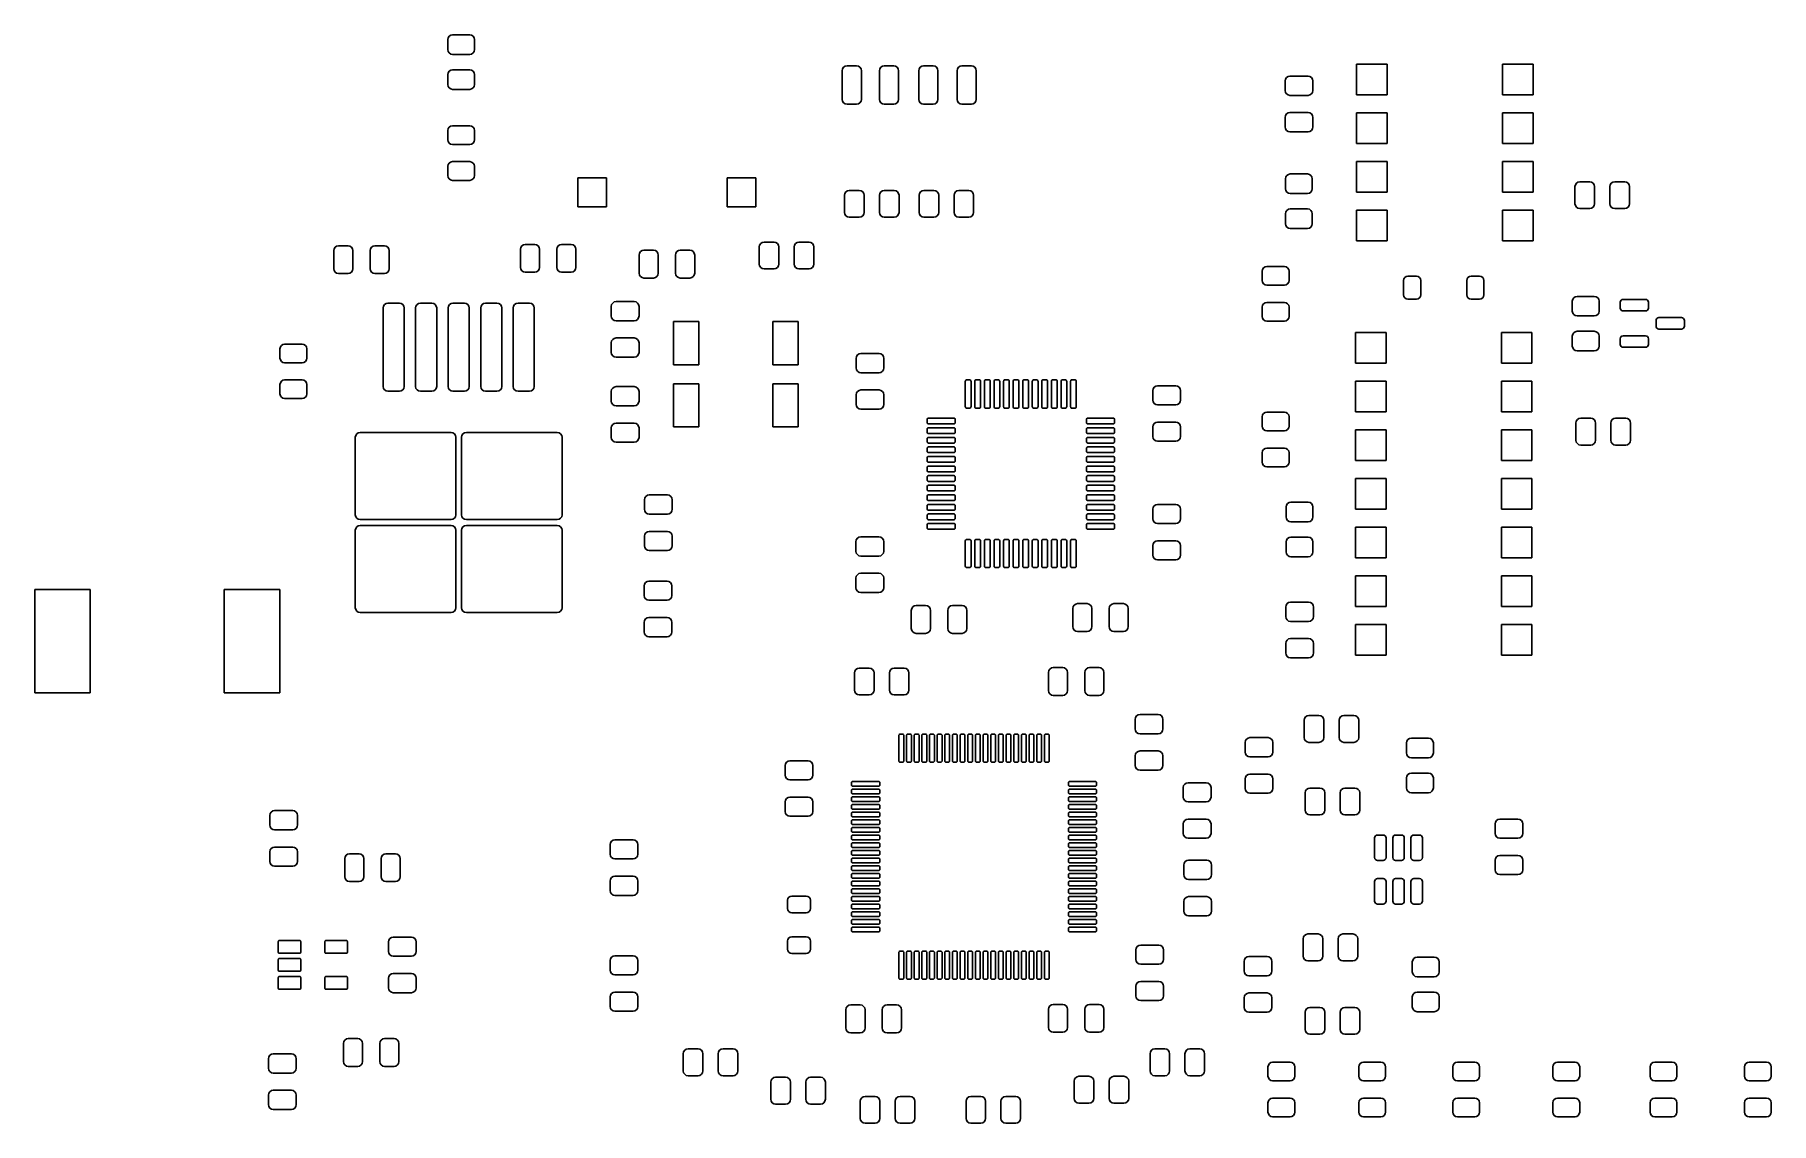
# Model space of a CAD drawing. Extents: x 45.9 to 136.6, y -83.5 to -26.6.
import ezdxf

# ---------------------------------------------------------------- set-up
doc = ezdxf.new("R2010")
doc.units = 0
doc.layers.add('BLACK', color=7, linetype='CONTINUOUS')

msp = doc.modelspace()

# ---------------------------------------------------------------- linework, layer by layer
at = {"layer": 'BLACK', "linetype": 'CONTINUOUS'}
for p, q in [((67.5, -26.875), (67.51903, -26.779329)), ((67.5, -27.4), (67.5, -26.875)), ((67.51903, -26.779329), (67.573223, -26.698223)), ((67.573223, -26.698223), (67.654329, -26.64403)), ((67.654329, -26.64403), (67.75, -26.625)), ((67.75, -26.625), (68.65, -26.625)), ((68.65, -26.625), (68.745671, -26.64403)), ((68.745671, -26.64403), (68.826777, -26.698223)), ((68.826777, -26.698223), (68.88097, -26.779329)), ((68.88097, -26.779329), (68.9, -26.875)), ((68.9, -26.875), (68.9, -27.4)), ((67.51903, -27.495671), (67.5, -27.4)), ((67.573223, -27.576777), (67.51903, -27.495671)), ((67.654329, -27.63097), (67.573223, -27.576777)), ((67.75, -27.65), (67.654329, -27.63097)), ((68.65, -27.65), (67.75, -27.65)), ((68.745671, -27.63097), (68.65, -27.65)), ((68.826777, -27.576777), (68.745671, -27.63097)), ((68.88097, -27.495671), (68.826777, -27.576777)), ((68.9, -27.4), (68.88097, -27.495671)), ((67.5, -28.7), (67.51903, -28.604329)), ((67.5, -29.225), (67.5, -28.7)), ((67.51903, -28.604329), (67.573223, -28.523223)), ((67.573223, -28.523223), (67.654329, -28.46903)), ((67.654329, -28.46903), (67.75, -28.45)), ((67.75, -28.45), (68.65, -28.45)), ((68.65, -28.45), (68.745671, -28.46903)), ((68.745671, -28.46903), (68.826777, -28.523223)), ((68.826777, -28.523223), (68.88097, -28.604329)), ((68.88097, -28.604329), (68.9, -28.7)), ((68.9, -28.7), (68.9, -29.225)), ((88.11, -28.5), (88.12903, -28.404329)), ((88.11, -30), (88.11, -28.5)), ((88.12903, -28.404329), (88.183223, -28.323223)), ((88.183223, -28.323223), (88.264329, -28.26903)), ((88.264329, -28.26903), (88.36, -28.25)), ((88.36, -28.25), (88.86, -28.25)), ((88.86, -28.25), (88.955671, -28.26903)), ((88.955671, -28.26903), (89.036777, -28.323223)), ((89.036777, -28.323223), (89.09097, -28.404329)), ((89.09097, -28.404329), (89.11, -28.5)), ((89.11, -28.5), (89.11, -30)), ((90.05, -28.5), (90.06903, -28.404329)), ((90.05, -30), (90.05, -28.5)), ((90.06903, -28.404329), (90.123223, -28.323223)), ((90.123223, -28.323223), (90.204329, -28.26903)), ((90.204329, -28.26903), (90.3, -28.25)), ((90.3, -28.25), (90.8, -28.25)), ((90.8, -28.25), (90.895671, -28.26903)), ((90.895671, -28.26903), (90.976777, -28.323223)), ((90.976777, -28.323223), (91.03097, -28.404329)), ((91.03097, -28.404329), (91.05, -28.5)), ((91.05, -28.5), (91.05, -30)), ((92.11, -28.5), (92.12903, -28.404329)), ((92.11, -30), (92.11, -28.5)), ((92.12903, -28.404329), (92.183223, -28.323223)), ((92.183223, -28.323223), (92.264329, -28.26903)), ((92.264329, -28.26903), (92.36, -28.25)), ((92.36, -28.25), (92.86, -28.25)), ((92.86, -28.25), (92.955671, -28.26903)), ((92.955671, -28.26903), (93.036777, -28.323223)), ((93.036777, -28.323223), (93.09097, -28.404329)), ((93.09097, -28.404329), (93.11, -28.5)), ((93.11, -28.5), (93.11, -30)), ((94.11, -28.5), (94.12903, -28.404329)), ((94.11, -30), (94.11, -28.5)), ((94.12903, -28.404329), (94.183223, -28.323223)), ((94.183223, -28.323223), (94.264329, -28.26903)), ((94.264329, -28.26903), (94.36, -28.25)), ((94.36, -28.25), (94.86, -28.25)), ((94.86, -28.25), (94.955671, -28.26903)), ((94.955671, -28.26903), (95.036777, -28.323223)), ((95.036777, -28.323223), (95.09097, -28.404329)), ((95.09097, -28.404329), (95.11, -28.5)), ((95.11, -28.5), (95.11, -30)), ((111.242, -29.038), (111.26103, -28.942329)), ((111.26103, -28.942329), (111.315223, -28.861223)), ((111.315223, -28.861223), (111.396329, -28.80703)), ((111.396329, -28.80703), (111.492, -28.788)), ((111.492, -28.788), (112.442, -28.788)), ((112.442, -28.788), (112.537671, -28.80703)), ((112.537671, -28.80703), (112.618777, -28.861223)), ((112.618777, -28.861223), (112.67297, -28.942329)), ((112.67297, -28.942329), (112.692, -29.038)), ((114.977, -29.768), (114.977, -28.168)), ((114.977, -28.168), (116.577, -28.168)), ((116.577, -28.168), (116.577, -29.768)), ((122.597, -29.768), (122.597, -28.168)), ((122.597, -28.168), (124.197, -28.168)), ((124.197, -28.168), (124.197, -29.768)), ((67.51903, -29.320671), (67.5, -29.225)), ((67.573223, -29.401777), (67.51903, -29.320671)), ((67.654329, -29.45597), (67.573223, -29.401777)), ((67.75, -29.475), (67.654329, -29.45597)), ((68.65, -29.475), (67.75, -29.475)), ((68.745671, -29.45597), (68.65, -29.475)), ((68.826777, -29.401777), (68.745671, -29.45597)), ((68.88097, -29.320671), (68.826777, -29.401777)), ((68.9, -29.225), (68.88097, -29.320671)), ((111.242, -29.538), (111.242, -29.038)), ((111.26103, -29.633671), (111.242, -29.538)), ((111.315223, -29.714777), (111.26103, -29.633671)), ((111.396329, -29.76897), (111.315223, -29.714777)), ((111.492, -29.788), (111.396329, -29.76897)), ((112.442, -29.788), (111.492, -29.788)), ((112.537671, -29.76897), (112.442, -29.788)), ((112.618777, -29.714777), (112.537671, -29.76897)), ((112.67297, -29.633671), (112.618777, -29.714777)), ((112.692, -29.538), (112.67297, -29.633671)), ((112.692, -29.038), (112.692, -29.538)), ((116.577, -29.768), (114.977, -29.768)), ((124.197, -29.768), (122.597, -29.768)), ((88.12903, -30.095671), (88.11, -30)), ((88.183223, -30.176777), (88.12903, -30.095671)), ((88.264329, -30.23097), (88.183223, -30.176777)), ((88.36, -30.25), (88.264329, -30.23097)), ((88.86, -30.25), (88.36, -30.25)), ((88.955671, -30.23097), (88.86, -30.25)), ((89.036777, -30.176777), (88.955671, -30.23097)), ((89.09097, -30.095671), (89.036777, -30.176777)), ((89.11, -30), (89.09097, -30.095671)), ((90.06903, -30.095671), (90.05, -30)), ((90.123223, -30.176777), (90.06903, -30.095671)), ((90.204329, -30.23097), (90.123223, -30.176777)), ((90.3, -30.25), (90.204329, -30.23097)), ((90.8, -30.25), (90.3, -30.25)), ((90.895671, -30.23097), (90.8, -30.25)), ((90.976777, -30.176777), (90.895671, -30.23097)), ((91.03097, -30.095671), (90.976777, -30.176777)), ((91.05, -30), (91.03097, -30.095671)), ((92.12903, -30.095671), (92.11, -30)), ((92.183223, -30.176777), (92.12903, -30.095671)), ((92.264329, -30.23097), (92.183223, -30.176777)), ((92.36, -30.25), (92.264329, -30.23097)), ((92.86, -30.25), (92.36, -30.25)), ((92.955671, -30.23097), (92.86, -30.25)), ((93.036777, -30.176777), (92.955671, -30.23097)), ((93.09097, -30.095671), (93.036777, -30.176777)), ((93.11, -30), (93.09097, -30.095671)), ((94.12903, -30.095671), (94.11, -30)), ((94.183223, -30.176777), (94.12903, -30.095671)), ((94.264329, -30.23097), (94.183223, -30.176777)), ((94.36, -30.25), (94.264329, -30.23097)), ((94.86, -30.25), (94.36, -30.25)), ((94.955671, -30.23097), (94.86, -30.25)), ((95.036777, -30.176777), (94.955671, -30.23097)), ((95.09097, -30.095671), (95.036777, -30.176777)), ((95.11, -30), (95.09097, -30.095671)), ((111.242, -30.938), (111.26103, -30.842329)), ((111.26103, -30.842329), (111.315223, -30.761223)), ((111.315223, -30.761223), (111.396329, -30.70703)), ((111.396329, -30.70703), (111.492, -30.688)), ((111.492, -30.688), (112.442, -30.688)), ((112.442, -30.688), (112.537671, -30.70703)), ((112.537671, -30.70703), (112.618777, -30.761223)), ((112.618777, -30.761223), (112.67297, -30.842329)), ((112.67297, -30.842329), (112.692, -30.938)), ((114.977, -32.308), (114.977, -30.708)), ((114.977, -30.708), (116.577, -30.708)), ((116.577, -30.708), (116.577, -32.308)), ((122.597, -32.308), (122.597, -30.708)), ((122.597, -30.708), (124.197, -30.708)), ((124.197, -30.708), (124.197, -32.308)), ((67.5, -31.61875), (67.518554, -31.525471)), ((67.5, -32.10625), (67.5, -31.61875)), ((67.518554, -31.525471), (67.571393, -31.446393)), ((67.571393, -31.446393), (67.650471, -31.393554)), ((67.650471, -31.393554), (67.74375, -31.375)), ((67.74375, -31.375), (68.65625, -31.375)), ((68.65625, -31.375), (68.749529, -31.393554)), ((68.749529, -31.393554), (68.828607, -31.446393)), ((68.828607, -31.446393), (68.881446, -31.525471)), ((68.881446, -31.525471), (68.9, -31.61875)), ((68.9, -31.61875), (68.9, -32.10625)), ((111.242, -31.438), (111.242, -30.938)), ((111.26103, -31.533671), (111.242, -31.438)), ((111.315223, -31.614777), (111.26103, -31.533671)), ((111.396329, -31.66897), (111.315223, -31.614777)), ((111.492, -31.688), (111.396329, -31.66897)), ((112.442, -31.688), (111.492, -31.688)), ((112.537671, -31.66897), (112.442, -31.688)), ((112.618777, -31.614777), (112.537671, -31.66897)), ((112.67297, -31.533671), (112.618777, -31.614777)), ((112.692, -31.438), (112.67297, -31.533671)), ((112.692, -30.938), (112.692, -31.438)), ((67.518554, -32.199529), (67.5, -32.10625)), ((67.571393, -32.278607), (67.518554, -32.199529)), ((67.650471, -32.331446), (67.571393, -32.278607)), ((67.74375, -32.35), (67.650471, -32.331446)), ((68.65625, -32.35), (67.74375, -32.35)), ((68.749529, -32.331446), (68.65625, -32.35)), ((68.828607, -32.278607), (68.749529, -32.331446)), ((68.881446, -32.199529), (68.828607, -32.278607)), ((68.9, -32.10625), (68.881446, -32.199529)), ((116.577, -32.308), (114.977, -32.308)), ((124.197, -32.308), (122.597, -32.308)), ((67.5, -33.49375), (67.518554, -33.400471)), ((67.5, -33.98125), (67.5, -33.49375)), ((67.518554, -33.400471), (67.571393, -33.321393)), ((67.571393, -33.321393), (67.650471, -33.268554)), ((67.650471, -33.268554), (67.74375, -33.25)), ((67.74375, -33.25), (68.65625, -33.25)), ((68.65625, -33.25), (68.749529, -33.268554)), ((68.749529, -33.268554), (68.828607, -33.321393)), ((68.828607, -33.321393), (68.881446, -33.400471)), ((68.881446, -33.400471), (68.9, -33.49375)), ((68.9, -33.49375), (68.9, -33.98125)), ((114.977, -34.848), (114.977, -33.248)), ((114.977, -33.248), (116.577, -33.248)), ((116.577, -33.248), (116.577, -34.848)), ((122.597, -34.848), (122.597, -33.248)), ((122.597, -33.248), (124.197, -33.248)), ((124.197, -33.248), (124.197, -34.848)), ((67.518554, -34.074529), (67.5, -33.98125)), ((67.571393, -34.153607), (67.518554, -34.074529)), ((67.650471, -34.206446), (67.571393, -34.153607)), ((67.74375, -34.225), (67.650471, -34.206446)), ((68.65625, -34.225), (67.74375, -34.225)), ((68.749529, -34.206446), (68.65625, -34.225)), ((68.828607, -34.153607), (68.749529, -34.206446)), ((68.881446, -34.074529), (68.828607, -34.153607)), ((68.9, -33.98125), (68.881446, -34.074529)), ((74.3, -35.6), (74.3, -34.1)), ((74.3, -34.1), (75.8, -34.1)), ((75.8, -34.1), (75.8, -35.6)), ((82.1, -35.6), (82.1, -34.1)), ((82.1, -34.1), (83.6, -34.1)), ((83.6, -34.1), (83.6, -35.6)), ((111.267, -34.143), (111.28603, -34.047329)), ((111.267, -34.668), (111.267, -34.143)), ((111.28603, -34.047329), (111.340223, -33.966223)), ((111.340223, -33.966223), (111.421329, -33.91203)), ((111.421329, -33.91203), (111.517, -33.893)), ((111.517, -33.893), (112.417, -33.893)), ((112.417, -33.893), (112.512671, -33.91203)), ((112.512671, -33.91203), (112.593777, -33.966223)), ((112.593777, -33.966223), (112.64797, -34.047329)), ((112.64797, -34.047329), (112.667, -34.143)), ((112.667, -34.143), (112.667, -34.668)), ((126.3878, -34.5512), (126.40683, -34.455529)), ((126.40683, -34.455529), (126.461023, -34.374423)), ((126.461023, -34.374423), (126.542129, -34.32023)), ((126.542129, -34.32023), (126.6378, -34.3012)), ((126.6378, -34.3012), (127.1628, -34.3012)), ((127.1628, -34.3012), (127.258471, -34.32023)), ((127.258471, -34.32023), (127.339577, -34.374423)), ((127.339577, -34.374423), (127.39377, -34.455529)), ((127.39377, -34.455529), (127.4128, -34.5512)), ((128.2128, -34.5512), (128.23183, -34.455529)), ((128.23183, -34.455529), (128.286023, -34.374423)), ((128.286023, -34.374423), (128.367129, -34.32023)), ((128.367129, -34.32023), (128.4628, -34.3012)), ((128.4628, -34.3012), (128.9878, -34.3012)), ((128.9878, -34.3012), (129.083471, -34.32023)), ((129.083471, -34.32023), (129.164577, -34.374423)), ((129.164577, -34.374423), (129.21877, -34.455529)), ((129.21877, -34.455529), (129.2378, -34.5512)), ((88.225, -35), (88.24403, -34.904329)), ((88.225, -35.9), (88.225, -35)), ((88.24403, -34.904329), (88.298223, -34.823223)), ((88.298223, -34.823223), (88.379329, -34.76903)), ((88.379329, -34.76903), (88.475, -34.75)), ((88.475, -34.75), (89, -34.75)), ((89, -34.75), (89.095671, -34.76903)), ((89.095671, -34.76903), (89.176777, -34.823223)), ((89.176777, -34.823223), (89.23097, -34.904329)), ((89.23097, -34.904329), (89.25, -35)), ((89.25, -35), (89.25, -35.9)), ((90.05, -35), (90.06903, -34.904329)), ((90.05, -35.9), (90.05, -35)), ((90.06903, -34.904329), (90.123223, -34.823223)), ((90.123223, -34.823223), (90.204329, -34.76903)), ((90.204329, -34.76903), (90.3, -34.75)), ((90.3, -34.75), (90.825, -34.75)), ((90.825, -34.75), (90.920671, -34.76903)), ((90.920671, -34.76903), (91.001777, -34.823223)), ((91.001777, -34.823223), (91.05597, -34.904329)), ((91.05597, -34.904329), (91.075, -35)), ((91.075, -35), (91.075, -35.9)), ((92.125, -35), (92.14403, -34.904329)), ((92.125, -35.9), (92.125, -35)), ((92.14403, -34.904329), (92.198223, -34.823223)), ((92.198223, -34.823223), (92.279329, -34.76903)), ((92.279329, -34.76903), (92.375, -34.75)), ((92.375, -34.75), (92.9, -34.75)), ((92.9, -34.75), (92.995671, -34.76903)), ((92.995671, -34.76903), (93.076777, -34.823223)), ((93.076777, -34.823223), (93.13097, -34.904329)), ((93.13097, -34.904329), (93.15, -35)), ((93.15, -35), (93.15, -35.9)), ((93.95, -35), (93.96903, -34.904329)), ((93.95, -35.9), (93.95, -35)), ((93.96903, -34.904329), (94.023223, -34.823223)), ((94.023223, -34.823223), (94.104329, -34.76903)), ((94.104329, -34.76903), (94.2, -34.75)), ((94.2, -34.75), (94.725, -34.75)), ((94.725, -34.75), (94.820671, -34.76903)), ((94.820671, -34.76903), (94.901777, -34.823223)), ((94.901777, -34.823223), (94.95597, -34.904329)), ((94.95597, -34.904329), (94.975, -35)), ((94.975, -35), (94.975, -35.9)), ((111.28603, -34.763671), (111.267, -34.668)), ((111.340223, -34.844777), (111.28603, -34.763671)), ((111.421329, -34.89897), (111.340223, -34.844777)), ((111.517, -34.918), (111.421329, -34.89897)), ((112.417, -34.918), (111.517, -34.918)), ((112.512671, -34.89897), (112.417, -34.918)), ((112.593777, -34.844777), (112.512671, -34.89897)), ((112.64797, -34.763671), (112.593777, -34.844777)), ((112.667, -34.668), (112.64797, -34.763671)), ((116.577, -34.848), (114.977, -34.848)), ((124.197, -34.848), (122.597, -34.848)), ((126.3878, -35.4512), (126.3878, -34.5512)), ((127.4128, -34.5512), (127.4128, -35.4512)), ((128.2128, -35.4512), (128.2128, -34.5512)), ((129.2378, -34.5512), (129.2378, -35.4512)), ((75.8, -35.6), (74.3, -35.6)), ((83.6, -35.6), (82.1, -35.6)), ((88.24403, -35.995671), (88.225, -35.9)), ((88.298223, -36.076777), (88.24403, -35.995671)), ((88.379329, -36.13097), (88.298223, -36.076777)), ((88.475, -36.15), (88.379329, -36.13097)), ((89, -36.15), (88.475, -36.15)), ((89.095671, -36.13097), (89, -36.15)), ((89.176777, -36.076777), (89.095671, -36.13097)), ((89.23097, -35.995671), (89.176777, -36.076777)), ((89.25, -35.9), (89.23097, -35.995671)), ((90.06903, -35.995671), (90.05, -35.9)), ((90.123223, -36.076777), (90.06903, -35.995671)), ((90.204329, -36.13097), (90.123223, -36.076777)), ((90.3, -36.15), (90.204329, -36.13097)), ((90.825, -36.15), (90.3, -36.15)), ((90.920671, -36.13097), (90.825, -36.15)), ((91.001777, -36.076777), (90.920671, -36.13097)), ((91.05597, -35.995671), (91.001777, -36.076777)), ((91.075, -35.9), (91.05597, -35.995671)), ((92.14403, -35.995671), (92.125, -35.9)), ((92.198223, -36.076777), (92.14403, -35.995671)), ((92.279329, -36.13097), (92.198223, -36.076777)), ((92.375, -36.15), (92.279329, -36.13097)), ((92.9, -36.15), (92.375, -36.15)), ((92.995671, -36.13097), (92.9, -36.15)), ((93.076777, -36.076777), (92.995671, -36.13097)), ((93.13097, -35.995671), (93.076777, -36.076777)), ((93.15, -35.9), (93.13097, -35.995671)), ((93.96903, -35.995671), (93.95, -35.9)), ((94.023223, -36.076777), (93.96903, -35.995671)), ((94.104329, -36.13097), (94.023223, -36.076777)), ((94.2, -36.15), (94.104329, -36.13097)), ((94.725, -36.15), (94.2, -36.15)), ((94.820671, -36.13097), (94.725, -36.15)), ((94.901777, -36.076777), (94.820671, -36.13097)), ((94.95597, -35.995671), (94.901777, -36.076777)), ((94.975, -35.9), (94.95597, -35.995671)), ((111.267, -35.968), (111.28603, -35.872329)), ((111.267, -36.493), (111.267, -35.968)), ((111.28603, -35.872329), (111.340223, -35.791223)), ((111.340223, -35.791223), (111.421329, -35.73703)), ((111.421329, -35.73703), (111.517, -35.718)), ((111.517, -35.718), (112.417, -35.718)), ((112.417, -35.718), (112.512671, -35.73703)), ((112.512671, -35.73703), (112.593777, -35.791223)), ((112.593777, -35.791223), (112.64797, -35.872329)), ((112.64797, -35.872329), (112.667, -35.968)), ((112.667, -35.968), (112.667, -36.493)), ((114.977, -37.388), (114.977, -35.788)), ((114.977, -35.788), (116.577, -35.788)), ((116.577, -35.788), (116.577, -37.388)), ((122.597, -37.388), (122.597, -35.788)), ((122.597, -35.788), (124.197, -35.788)), ((124.197, -35.788), (124.197, -37.388)), ((126.40683, -35.546871), (126.3878, -35.4512)), ((126.461023, -35.627977), (126.40683, -35.546871)), ((126.542129, -35.68217), (126.461023, -35.627977)), ((126.6378, -35.7012), (126.542129, -35.68217)), ((127.1628, -35.7012), (126.6378, -35.7012)), ((127.258471, -35.68217), (127.1628, -35.7012)), ((127.339577, -35.627977), (127.258471, -35.68217)), ((127.39377, -35.546871), (127.339577, -35.627977)), ((127.4128, -35.4512), (127.39377, -35.546871)), ((128.23183, -35.546871), (128.2128, -35.4512)), ((128.286023, -35.627977), (128.23183, -35.546871)), ((128.367129, -35.68217), (128.286023, -35.627977)), ((128.4628, -35.7012), (128.367129, -35.68217)), ((128.9878, -35.7012), (128.4628, -35.7012)), ((129.083471, -35.68217), (128.9878, -35.7012)), ((129.164577, -35.627977), (129.083471, -35.68217)), ((129.21877, -35.546871), (129.164577, -35.627977)), ((129.2378, -35.4512), (129.21877, -35.546871)), ((111.28603, -36.588671), (111.267, -36.493)), ((111.340223, -36.669777), (111.28603, -36.588671)), ((111.421329, -36.72397), (111.340223, -36.669777)), ((111.517, -36.743), (111.421329, -36.72397)), ((112.417, -36.743), (111.517, -36.743)), ((112.512671, -36.72397), (112.417, -36.743)), ((112.593777, -36.669777), (112.512671, -36.72397)), ((112.64797, -36.588671), (112.593777, -36.669777)), ((112.667, -36.493), (112.64797, -36.588671)), ((61.542, -37.892151), (61.56103, -37.79648)), ((61.542, -38.842151), (61.542, -37.892151)), ((61.56103, -37.79648), (61.615223, -37.715374)), ((61.615223, -37.715374), (61.696329, -37.661181)), ((61.696329, -37.661181), (61.792, -37.642151)), ((61.792, -37.642151), (62.292, -37.642151)), ((62.292, -37.642151), (62.387671, -37.661181)), ((62.387671, -37.661181), (62.468777, -37.715374)), ((62.468777, -37.715374), (62.52297, -37.79648)), ((62.52297, -37.79648), (62.542, -37.892151)), ((62.542, -37.892151), (62.542, -38.842151)), ((63.442, -37.892151), (63.46103, -37.79648)), ((63.442, -38.842151), (63.442, -37.892151)), ((63.46103, -37.79648), (63.515223, -37.715374)), ((63.515223, -37.715374), (63.596329, -37.661181)), ((63.596329, -37.661181), (63.692, -37.642151)), ((63.692, -37.642151), (64.192, -37.642151)), ((64.192, -37.642151), (64.287671, -37.661181)), ((64.287671, -37.661181), (64.368777, -37.715374)), ((64.368777, -37.715374), (64.42297, -37.79648)), ((64.42297, -37.79648), (64.442, -37.892151)), ((64.442, -37.892151), (64.442, -38.842151)), ((71.3, -37.825), (71.31903, -37.729329)), ((71.3, -38.775), (71.3, -37.825)), ((71.31903, -37.729329), (71.373223, -37.648223)), ((71.373223, -37.648223), (71.454329, -37.59403)), ((71.454329, -37.59403), (71.55, -37.575)), ((71.55, -37.575), (72.05, -37.575)), ((72.05, -37.575), (72.145671, -37.59403)), ((72.145671, -37.59403), (72.226777, -37.648223)), ((72.226777, -37.648223), (72.28097, -37.729329)), ((72.28097, -37.729329), (72.3, -37.825)), ((72.3, -37.825), (72.3, -38.775)), ((73.2, -37.825), (73.21903, -37.729329)), ((73.2, -38.775), (73.2, -37.825)), ((73.21903, -37.729329), (73.273223, -37.648223)), ((73.273223, -37.648223), (73.354329, -37.59403)), ((73.354329, -37.59403), (73.45, -37.575)), ((73.45, -37.575), (73.95, -37.575)), ((73.95, -37.575), (74.045671, -37.59403)), ((74.045671, -37.59403), (74.126777, -37.648223)), ((74.126777, -37.648223), (74.18097, -37.729329)), ((74.18097, -37.729329), (74.2, -37.825)), ((74.2, -37.825), (74.2, -38.775)), ((77.5, -38.125), (77.51903, -38.029329)), ((77.51903, -38.029329), (77.573223, -37.948223)), ((77.573223, -37.948223), (77.654329, -37.89403)), ((77.654329, -37.89403), (77.75, -37.875)), ((77.75, -37.875), (78.25, -37.875)), ((78.25, -37.875), (78.345671, -37.89403)), ((78.345671, -37.89403), (78.426777, -37.948223)), ((78.426777, -37.948223), (78.48097, -38.029329)), ((78.48097, -38.029329), (78.5, -38.125)), ((79.4, -38.125), (79.41903, -38.029329)), ((79.41903, -38.029329), (79.473223, -37.948223)), ((79.473223, -37.948223), (79.554329, -37.89403)), ((79.554329, -37.89403), (79.65, -37.875)), ((79.65, -37.875), (80.15, -37.875)), ((80.15, -37.875), (80.245671, -37.89403)), ((80.245671, -37.89403), (80.326777, -37.948223)), ((80.326777, -37.948223), (80.38097, -38.029329)), ((80.38097, -38.029329), (80.4, -38.125)), ((83.775, -37.7), (83.79403, -37.604329)), ((83.775, -38.6), (83.775, -37.7)), ((83.79403, -37.604329), (83.848223, -37.523223)), ((83.848223, -37.523223), (83.929329, -37.46903)), ((83.929329, -37.46903), (84.025, -37.45)), ((84.025, -37.45), (84.55, -37.45)), ((84.55, -37.45), (84.645671, -37.46903)), ((84.645671, -37.46903), (84.726777, -37.523223)), ((84.726777, -37.523223), (84.78097, -37.604329)), ((84.78097, -37.604329), (84.8, -37.7)), ((84.8, -37.7), (84.8, -38.6)), ((85.6, -37.7), (85.61903, -37.604329)), ((85.6, -38.6), (85.6, -37.7)), ((85.61903, -37.604329), (85.673223, -37.523223)), ((85.673223, -37.523223), (85.754329, -37.46903)), ((85.754329, -37.46903), (85.85, -37.45)), ((85.85, -37.45), (86.375, -37.45)), ((86.375, -37.45), (86.470671, -37.46903)), ((86.470671, -37.46903), (86.551777, -37.523223)), ((86.551777, -37.523223), (86.60597, -37.604329)), ((86.60597, -37.604329), (86.625, -37.7)), ((86.625, -37.7), (86.625, -38.6)), ((116.577, -37.388), (114.977, -37.388)), ((124.197, -37.388), (122.597, -37.388)), ((61.56103, -38.937822), (61.542, -38.842151)), ((61.615223, -39.018928), (61.56103, -38.937822)), ((62.52297, -38.937822), (62.468777, -39.018928)), ((62.542, -38.842151), (62.52297, -38.937822)), ((63.46103, -38.937822), (63.442, -38.842151)), ((63.515223, -39.018928), (63.46103, -38.937822)), ((64.42297, -38.937822), (64.368777, -39.018928)), ((64.442, -38.842151), (64.42297, -38.937822)), ((71.31903, -38.870671), (71.3, -38.775)), ((71.373223, -38.951777), (71.31903, -38.870671)), ((71.454329, -39.00597), (71.373223, -38.951777)), ((71.55, -39.025), (71.454329, -39.00597)), ((72.145671, -39.00597), (72.05, -39.025)), ((72.226777, -38.951777), (72.145671, -39.00597)), ((72.28097, -38.870671), (72.226777, -38.951777)), ((72.3, -38.775), (72.28097, -38.870671)), ((73.21903, -38.870671), (73.2, -38.775)), ((73.273223, -38.951777), (73.21903, -38.870671)), ((73.354329, -39.00597), (73.273223, -38.951777)), ((73.45, -39.025), (73.354329, -39.00597)), ((74.045671, -39.00597), (73.95, -39.025)), ((74.126777, -38.951777), (74.045671, -39.00597)), ((74.18097, -38.870671), (74.126777, -38.951777)), ((74.2, -38.775), (74.18097, -38.870671)), ((77.5, -39.075), (77.5, -38.125)), ((78.5, -38.125), (78.5, -39.075)), ((79.4, -39.075), (79.4, -38.125)), ((80.4, -38.125), (80.4, -39.075)), ((83.79403, -38.695671), (83.775, -38.6)), ((83.848223, -38.776777), (83.79403, -38.695671)), ((83.929329, -38.83097), (83.848223, -38.776777)), ((84.025, -38.85), (83.929329, -38.83097)), ((84.55, -38.85), (84.025, -38.85)), ((84.645671, -38.83097), (84.55, -38.85)), ((84.726777, -38.776777), (84.645671, -38.83097)), ((84.78097, -38.695671), (84.726777, -38.776777)), ((84.8, -38.6), (84.78097, -38.695671)), ((85.61903, -38.695671), (85.6, -38.6)), ((85.673223, -38.776777), (85.61903, -38.695671)), ((85.754329, -38.83097), (85.673223, -38.776777)), ((85.85, -38.85), (85.754329, -38.83097)), ((86.375, -38.85), (85.85, -38.85)), ((86.470671, -38.83097), (86.375, -38.85)), ((86.551777, -38.776777), (86.470671, -38.83097)), ((86.60597, -38.695671), (86.551777, -38.776777)), ((86.625, -38.6), (86.60597, -38.695671)), ((110.05, -38.96875), (110.068554, -38.875471)), ((110.05, -39.45625), (110.05, -38.96875)), ((110.068554, -38.875471), (110.121393, -38.796393)), ((110.121393, -38.796393), (110.200471, -38.743554)), ((110.200471, -38.743554), (110.29375, -38.725)), ((110.29375, -38.725), (111.20625, -38.725)), ((111.20625, -38.725), (111.299529, -38.743554)), ((111.299529, -38.743554), (111.378607, -38.796393)), ((111.378607, -38.796393), (111.431446, -38.875471)), ((111.431446, -38.875471), (111.45, -38.96875)), ((111.45, -38.96875), (111.45, -39.45625)), ((61.696329, -39.073121), (61.615223, -39.018928)), ((61.792, -39.092151), (61.696329, -39.073121)), ((62.292, -39.092151), (61.792, -39.092151)), ((62.387671, -39.073121), (62.292, -39.092151)), ((62.468777, -39.018928), (62.387671, -39.073121)), ((63.596329, -39.073121), (63.515223, -39.018928)), ((63.692, -39.092151), (63.596329, -39.073121)), ((64.192, -39.092151), (63.692, -39.092151)), ((64.287671, -39.073121), (64.192, -39.092151)), ((64.368777, -39.018928), (64.287671, -39.073121)), ((72.05, -39.025), (71.55, -39.025)), ((73.95, -39.025), (73.45, -39.025)), ((77.51903, -39.170671), (77.5, -39.075)), ((77.573223, -39.251777), (77.51903, -39.170671)), ((77.654329, -39.30597), (77.573223, -39.251777)), ((77.75, -39.325), (77.654329, -39.30597)), ((78.25, -39.325), (77.75, -39.325)), ((78.345671, -39.30597), (78.25, -39.325)), ((78.426777, -39.251777), (78.345671, -39.30597)), ((78.48097, -39.170671), (78.426777, -39.251777)), ((78.5, -39.075), (78.48097, -39.170671)), ((79.41903, -39.170671), (79.4, -39.075)), ((79.473223, -39.251777), (79.41903, -39.170671)), ((79.554329, -39.30597), (79.473223, -39.251777)), ((79.65, -39.325), (79.554329, -39.30597)), ((80.15, -39.325), (79.65, -39.325)), ((80.245671, -39.30597), (80.15, -39.325)), ((80.326777, -39.251777), (80.245671, -39.30597)), ((80.38097, -39.170671), (80.326777, -39.251777)), ((80.4, -39.075), (80.38097, -39.170671)), ((110.068554, -39.549529), (110.05, -39.45625)), ((110.121393, -39.628607), (110.068554, -39.549529)), ((110.200471, -39.681446), (110.121393, -39.628607)), ((110.29375, -39.7), (110.200471, -39.681446)), ((111.20625, -39.7), (110.29375, -39.7)), ((111.299529, -39.681446), (111.20625, -39.7)), ((111.378607, -39.628607), (111.299529, -39.681446)), ((111.431446, -39.549529), (111.378607, -39.628607)), ((111.45, -39.45625), (111.431446, -39.549529)), ((117.4324, -39.4522), (117.449527, -39.366096)), ((117.4324, -40.2022), (117.4324, -39.4522)), ((117.449527, -39.366096), (117.498301, -39.293101)), ((117.498301, -39.293101), (117.571296, -39.244327)), ((117.571296, -39.244327), (117.6574, -39.2272)), ((117.6574, -39.2272), (118.1074, -39.2272)), ((118.1074, -39.2272), (118.193504, -39.244327)), ((118.193504, -39.244327), (118.266499, -39.293101)), ((118.266499, -39.293101), (118.315273, -39.366096)), ((118.315273, -39.366096), (118.3324, -39.4522)), ((118.3324, -39.4522), (118.3324, -40.2022)), ((120.7324, -39.4522), (120.749527, -39.366096)), ((120.7324, -40.2022), (120.7324, -39.4522)), ((120.749527, -39.366096), (120.798301, -39.293101)), ((120.798301, -39.293101), (120.871296, -39.244327)), ((120.871296, -39.244327), (120.9574, -39.2272)), ((120.9574, -39.2272), (121.4074, -39.2272)), ((121.4074, -39.2272), (121.493504, -39.244327)), ((121.493504, -39.244327), (121.566499, -39.293101)), ((121.566499, -39.293101), (121.615273, -39.366096)), ((121.615273, -39.366096), (121.6324, -39.4522)), ((121.6324, -39.4522), (121.6324, -40.2022)), ((64.122, -40.889151), (64.14103, -40.79348)), ((64.14103, -40.79348), (64.195223, -40.712374)), ((64.195223, -40.712374), (64.276329, -40.658181)), ((64.276329, -40.658181), (64.372, -40.639151)), ((64.372, -40.639151), (64.972, -40.639151)), ((64.972, -40.639151), (65.067671, -40.658181)), ((65.067671, -40.658181), (65.148777, -40.712374)), ((65.148777, -40.712374), (65.20297, -40.79348)), ((65.20297, -40.79348), (65.222, -40.889151)), ((65.822, -40.889151), (65.84103, -40.79348)), ((65.84103, -40.79348), (65.895223, -40.712374)), ((65.895223, -40.712374), (65.976329, -40.658181)), ((65.976329, -40.658181), (66.072, -40.639151)), ((66.072, -40.639151), (66.672, -40.639151)), ((66.672, -40.639151), (66.767671, -40.658181)), ((66.767671, -40.658181), (66.848777, -40.712374)), ((66.848777, -40.712374), (66.90297, -40.79348)), ((66.90297, -40.79348), (66.922, -40.889151)), ((67.522, -40.889151), (67.54103, -40.79348)), ((67.54103, -40.79348), (67.595223, -40.712374)), ((67.595223, -40.712374), (67.676329, -40.658181)), ((67.676329, -40.658181), (67.772, -40.639151)), ((67.772, -40.639151), (68.372, -40.639151)), ((68.372, -40.639151), (68.467671, -40.658181)), ((68.467671, -40.658181), (68.548777, -40.712374)), ((68.548777, -40.712374), (68.60297, -40.79348)), ((68.60297, -40.79348), (68.622, -40.889151)), ((69.222, -40.889151), (69.24103, -40.79348)), ((69.24103, -40.79348), (69.295223, -40.712374)), ((69.295223, -40.712374), (69.376329, -40.658181)), ((69.376329, -40.658181), (69.472, -40.639151)), ((69.472, -40.639151), (70.072, -40.639151)), ((70.072, -40.639151), (70.167671, -40.658181)), ((70.167671, -40.658181), (70.248777, -40.712374)), ((70.248777, -40.712374), (70.30297, -40.79348)), ((70.30297, -40.79348), (70.322, -40.889151)), ((70.922, -40.889151), (70.94103, -40.79348)), ((70.94103, -40.79348), (70.995223, -40.712374)), ((70.995223, -40.712374), (71.076329, -40.658181)), ((71.076329, -40.658181), (71.172, -40.639151)), ((71.172, -40.639151), (71.772, -40.639151)), ((71.772, -40.639151), (71.867671, -40.658181)), ((71.867671, -40.658181), (71.948777, -40.712374)), ((71.948777, -40.712374), (72.00297, -40.79348)), ((72.00297, -40.79348), (72.022, -40.889151)), ((76.043, -40.806), (76.06203, -40.710329)), ((76.043, -41.306), (76.043, -40.806)), ((76.06203, -40.710329), (76.116223, -40.629223)), ((76.116223, -40.629223), (76.197329, -40.57503)), ((76.197329, -40.57503), (76.293, -40.556)), ((76.293, -40.556), (77.243, -40.556)), ((77.243, -40.556), (77.338671, -40.57503)), ((77.338671, -40.57503), (77.419777, -40.629223)), ((77.419777, -40.629223), (77.47397, -40.710329)), ((77.47397, -40.710329), (77.493, -40.806)), ((77.493, -40.806), (77.493, -41.306)), ((110.05, -40.84375), (110.068554, -40.750471)), ((110.068554, -40.750471), (110.121393, -40.671393)), ((110.121393, -40.671393), (110.200471, -40.618554)), ((110.200471, -40.618554), (110.29375, -40.6)), ((110.29375, -40.6), (111.20625, -40.6)), ((111.20625, -40.6), (111.299529, -40.618554)), ((111.299529, -40.618554), (111.378607, -40.671393)), ((111.378607, -40.671393), (111.431446, -40.750471)), ((111.431446, -40.750471), (111.45, -40.84375)), ((117.449527, -40.288304), (117.4324, -40.2022)), ((117.498301, -40.361299), (117.449527, -40.288304)), ((117.571296, -40.410073), (117.498301, -40.361299)), ((117.6574, -40.4272), (117.571296, -40.410073)), ((118.1074, -40.4272), (117.6574, -40.4272)), ((118.193504, -40.410073), (118.1074, -40.4272)), ((118.266499, -40.361299), (118.193504, -40.410073)), ((118.315273, -40.288304), (118.266499, -40.361299)), ((118.3324, -40.2022), (118.315273, -40.288304)), ((120.749527, -40.288304), (120.7324, -40.2022)), ((120.798301, -40.361299), (120.749527, -40.288304)), ((120.871296, -40.410073), (120.798301, -40.361299)), ((120.9574, -40.4272), (120.871296, -40.410073)), ((121.4074, -40.4272), (120.9574, -40.4272)), ((121.493504, -40.410073), (121.4074, -40.4272)), ((121.566499, -40.361299), (121.493504, -40.410073)), ((121.615273, -40.288304), (121.566499, -40.361299)), ((121.6324, -40.2022), (121.615273, -40.288304)), ((126.2492, -40.5318), (126.26823, -40.436129)), ((126.2492, -41.0568), (126.2492, -40.5318)), ((126.26823, -40.436129), (126.322423, -40.355023)), ((126.322423, -40.355023), (126.403529, -40.30083)), ((126.403529, -40.30083), (126.4992, -40.2818)), ((126.4992, -40.2818), (127.3992, -40.2818)), ((127.3992, -40.2818), (127.494871, -40.30083)), ((127.494871, -40.30083), (127.575977, -40.355023)), ((127.575977, -40.355023), (127.63017, -40.436129)), ((127.63017, -40.436129), (127.6492, -40.5318)), ((127.6492, -40.5318), (127.6492, -41.0568)), ((128.7517, -40.5916), (128.763118, -40.534197)), ((128.7517, -40.8916), (128.7517, -40.5916)), ((128.763118, -40.534197), (128.795634, -40.485534)), ((128.795634, -40.485534), (128.844297, -40.453018)), ((128.844297, -40.453018), (128.9017, -40.4416)), ((128.9017, -40.4416), (130.0767, -40.4416)), ((130.0767, -40.4416), (130.134103, -40.453018)), ((130.134103, -40.453018), (130.182766, -40.485534)), ((130.182766, -40.485534), (130.215282, -40.534197)), ((130.215282, -40.534197), (130.2267, -40.5916)), ((130.2267, -40.5916), (130.2267, -40.8916)), ((64.122, -44.989151), (64.122, -40.889151)), ((65.222, -40.889151), (65.222, -44.989151)), ((65.822, -44.989151), (65.822, -40.889151)), ((66.922, -40.889151), (66.922, -44.989151)), ((67.522, -44.989151), (67.522, -40.889151)), ((68.622, -40.889151), (68.622, -44.989151)), ((69.222, -44.989151), (69.222, -40.889151)), ((70.322, -40.889151), (70.322, -44.989151)), ((70.922, -44.989151), (70.922, -40.889151)), ((72.022, -40.889151), (72.022, -44.989151)), ((76.06203, -41.401671), (76.043, -41.306)), ((76.116223, -41.482777), (76.06203, -41.401671)), ((76.197329, -41.53697), (76.116223, -41.482777)), ((76.293, -41.556), (76.197329, -41.53697)), ((77.243, -41.556), (76.293, -41.556)), ((77.338671, -41.53697), (77.243, -41.556)), ((77.419777, -41.482777), (77.338671, -41.53697)), ((77.47397, -41.401671), (77.419777, -41.482777)), ((77.493, -41.306), (77.47397, -41.401671)), ((79.29, -43.85), (79.29, -41.6)), ((79.29, -41.6), (80.61, -41.6)), ((80.61, -41.6), (80.61, -43.85)), ((84.49, -43.85), (84.49, -41.6)), ((84.49, -41.6), (85.81, -41.6)), ((85.81, -41.6), (85.81, -43.85)), ((110.05, -41.33125), (110.05, -40.84375)), ((110.068554, -41.424529), (110.05, -41.33125)), ((110.121393, -41.503607), (110.068554, -41.424529)), ((110.200471, -41.556446), (110.121393, -41.503607)), ((110.29375, -41.575), (110.200471, -41.556446)), ((111.20625, -41.575), (110.29375, -41.575)), ((111.299529, -41.556446), (111.20625, -41.575)), ((111.378607, -41.503607), (111.299529, -41.556446)), ((111.431446, -41.424529), (111.378607, -41.503607)), ((111.45, -41.33125), (111.431446, -41.424529)), ((111.45, -40.84375), (111.45, -41.33125)), ((126.26823, -41.152471), (126.2492, -41.0568)), ((126.322423, -41.233577), (126.26823, -41.152471)), ((126.403529, -41.28777), (126.322423, -41.233577)), ((126.4992, -41.3068), (126.403529, -41.28777)), ((127.3992, -41.3068), (126.4992, -41.3068)), ((127.494871, -41.28777), (127.3992, -41.3068)), ((127.575977, -41.233577), (127.494871, -41.28777)), ((127.63017, -41.152471), (127.575977, -41.233577)), ((127.6492, -41.0568), (127.63017, -41.152471)), ((128.763118, -40.949003), (128.7517, -40.8916)), ((128.795634, -40.997666), (128.763118, -40.949003)), ((128.844297, -41.030182), (128.795634, -40.997666)), ((128.9017, -41.0416), (128.844297, -41.030182)), ((130.0767, -41.0416), (128.9017, -41.0416)), ((130.134103, -41.030182), (130.0767, -41.0416)), ((130.182766, -40.997666), (130.134103, -41.030182)), ((130.215282, -40.949003), (130.182766, -40.997666)), ((130.2267, -40.8916), (130.215282, -40.949003)), ((130.6267, -41.5416), (130.638118, -41.484197)), ((130.6267, -41.8416), (130.6267, -41.5416)), ((130.638118, -41.484197), (130.670634, -41.435534)), ((130.670634, -41.435534), (130.719297, -41.403018)), ((130.719297, -41.403018), (130.7767, -41.3916)), ((130.7767, -41.3916), (131.9517, -41.3916)), ((131.9517, -41.3916), (132.009103, -41.403018)), ((132.009103, -41.403018), (132.057766, -41.435534)), ((132.057766, -41.435534), (132.090282, -41.484197)), ((132.090282, -41.484197), (132.1017, -41.5416)), ((132.1017, -41.5416), (132.1017, -41.8416)), ((76.043, -42.706), (76.06203, -42.610329)), ((76.06203, -42.610329), (76.116223, -42.529223)), ((76.116223, -42.529223), (76.197329, -42.47503)), ((76.197329, -42.47503), (76.293, -42.456)), ((76.293, -42.456), (77.243, -42.456)), ((77.243, -42.456), (77.338671, -42.47503)), ((77.338671, -42.47503), (77.419777, -42.529223)), ((77.419777, -42.529223), (77.47397, -42.610329)), ((77.47397, -42.610329), (77.493, -42.706)), ((114.9224, -43.7768), (114.9224, -42.1768)), ((114.9224, -42.1768), (116.5224, -42.1768)), ((116.5224, -42.1768), (116.5224, -43.7768)), ((122.5424, -43.7768), (122.5424, -42.1768)), ((122.5424, -42.1768), (124.1424, -42.1768)), ((124.1424, -42.1768), (124.1424, -43.7768)), ((126.2492, -42.3568), (126.26823, -42.261129)), ((126.2492, -42.8818), (126.2492, -42.3568)), ((126.26823, -42.261129), (126.322423, -42.180023)), ((126.322423, -42.180023), (126.403529, -42.12583)), ((126.403529, -42.12583), (126.4992, -42.1068)), ((126.4992, -42.1068), (127.3992, -42.1068)), ((127.3992, -42.1068), (127.494871, -42.12583)), ((127.494871, -42.12583), (127.575977, -42.180023)), ((127.575977, -42.180023), (127.63017, -42.261129)), ((127.63017, -42.261129), (127.6492, -42.3568)), ((127.6492, -42.3568), (127.6492, -42.8818)), ((128.7517, -42.4916), (128.763118, -42.434197)), ((128.7517, -42.7916), (128.7517, -42.4916)), ((128.763118, -42.434197), (128.795634, -42.385534)), ((128.795634, -42.385534), (128.844297, -42.353018)), ((128.844297, -42.353018), (128.9017, -42.3416)), ((128.9017, -42.3416), (130.0767, -42.3416)), ((130.0767, -42.3416), (130.134103, -42.353018)), ((130.134103, -42.353018), (130.182766, -42.385534)), ((130.182766, -42.385534), (130.215282, -42.434197)), ((130.215282, -42.434197), (130.2267, -42.4916)), ((130.2267, -42.4916), (130.2267, -42.7916)), ((130.638118, -41.899003), (130.6267, -41.8416)), ((130.670634, -41.947666), (130.638118, -41.899003)), ((130.719297, -41.980182), (130.670634, -41.947666)), ((130.7767, -41.9916), (130.719297, -41.980182)), ((131.9517, -41.9916), (130.7767, -41.9916)), ((132.009103, -41.980182), (131.9517, -41.9916)), ((132.057766, -41.947666), (132.009103, -41.980182)), ((132.090282, -41.899003), (132.057766, -41.947666)), ((132.1017, -41.8416), (132.090282, -41.899003)), ((58.736, -43.01475), (58.754554, -42.921471)), ((58.736, -43.50225), (58.736, -43.01475)), ((58.754554, -43.595529), (58.736, -43.50225)), ((58.754554, -42.921471), (58.807393, -42.842393)), ((58.807393, -42.842393), (58.886471, -42.789554)), ((58.886471, -42.789554), (58.97975, -42.771)), ((58.97975, -42.771), (59.89225, -42.771)), ((59.89225, -42.771), (59.985529, -42.789554)), ((59.985529, -42.789554), (60.064607, -42.842393)), ((60.064607, -42.842393), (60.117446, -42.921471)), ((60.117446, -42.921471), (60.136, -43.01475)), ((60.136, -43.50225), (60.117446, -43.595529)), ((60.136, -43.01475), (60.136, -43.50225)), ((76.043, -43.206), (76.043, -42.706)), ((76.06203, -43.301671), (76.043, -43.206)), ((76.116223, -43.382777), (76.06203, -43.301671)), ((76.197329, -43.43697), (76.116223, -43.382777)), ((76.293, -43.456), (76.197329, -43.43697)), ((77.243, -43.456), (76.293, -43.456)), ((77.338671, -43.43697), (77.243, -43.456)), ((77.419777, -43.382777), (77.338671, -43.43697)), ((77.47397, -43.301671), (77.419777, -43.382777)), ((77.493, -43.206), (77.47397, -43.301671)), ((77.493, -42.706), (77.493, -43.206)), ((88.8354, -43.5192), (88.85443, -43.423529)), ((88.8354, -44.0192), (88.8354, -43.5192)), ((88.85443, -43.423529), (88.908623, -43.342423)), ((88.908623, -43.342423), (88.989729, -43.28823)), ((88.989729, -43.28823), (89.0854, -43.2692)), ((89.0854, -43.2692), (90.0354, -43.2692)), ((90.0354, -43.2692), (90.131071, -43.28823)), ((90.131071, -43.28823), (90.212177, -43.342423)), ((90.212177, -43.342423), (90.26637, -43.423529)), ((90.26637, -43.423529), (90.2854, -43.5192)), ((90.2854, -43.5192), (90.2854, -44.0192)), ((126.26823, -42.977471), (126.2492, -42.8818)), ((126.322423, -43.058577), (126.26823, -42.977471)), ((126.403529, -43.11277), (126.322423, -43.058577)), ((126.4992, -43.1318), (126.403529, -43.11277)), ((127.3992, -43.1318), (126.4992, -43.1318)), ((127.494871, -43.11277), (127.3992, -43.1318)), ((127.575977, -43.058577), (127.494871, -43.11277)), ((127.63017, -42.977471), (127.575977, -43.058577)), ((127.6492, -42.8818), (127.63017, -42.977471)), ((128.763118, -42.849003), (128.7517, -42.7916)), ((128.795634, -42.897666), (128.763118, -42.849003)), ((128.844297, -42.930182), (128.795634, -42.897666)), ((128.9017, -42.9416), (128.844297, -42.930182)), ((130.0767, -42.9416), (128.9017, -42.9416)), ((130.134103, -42.930182), (130.0767, -42.9416)), ((130.182766, -42.897666), (130.134103, -42.930182)), ((130.215282, -42.849003), (130.182766, -42.897666)), ((130.2267, -42.7916), (130.215282, -42.849003)), ((58.807393, -43.674607), (58.754554, -43.595529)), ((58.886471, -43.727446), (58.807393, -43.674607)), ((58.97975, -43.746), (58.886471, -43.727446)), ((59.89225, -43.746), (58.97975, -43.746)), ((59.985529, -43.727446), (59.89225, -43.746)), ((60.064607, -43.674607), (59.985529, -43.727446)), ((60.117446, -43.595529), (60.064607, -43.674607)), ((80.61, -43.85), (79.29, -43.85)), ((85.81, -43.85), (84.49, -43.85)), ((88.85443, -44.114871), (88.8354, -44.0192)), ((88.908623, -44.195977), (88.85443, -44.114871)), ((88.989729, -44.25017), (88.908623, -44.195977)), ((89.0854, -44.2692), (88.989729, -44.25017)), ((90.0354, -44.2692), (89.0854, -44.2692)), ((90.131071, -44.25017), (90.0354, -44.2692)), ((90.212177, -44.195977), (90.131071, -44.25017)), ((90.26637, -44.114871), (90.212177, -44.195977)), ((90.2854, -44.0192), (90.26637, -44.114871)), ((116.5224, -43.7768), (114.9224, -43.7768)), ((124.1424, -43.7768), (122.5424, -43.7768)), ((58.736, -44.88975), (58.754554, -44.796471)), ((58.736, -45.37725), (58.736, -44.88975)), ((58.754554, -44.796471), (58.807393, -44.717393)), ((58.807393, -44.717393), (58.886471, -44.664554)), ((58.886471, -44.664554), (58.97975, -44.646)), ((58.97975, -44.646), (59.89225, -44.646)), ((59.89225, -44.646), (59.985529, -44.664554)), ((59.985529, -44.664554), (60.064607, -44.717393)), ((60.064607, -44.717393), (60.117446, -44.796471)), ((60.117446, -44.796471), (60.136, -44.88975)), ((60.136, -44.88975), (60.136, -45.37725)), ((64.14103, -45.084822), (64.122, -44.989151)), ((64.195223, -45.165928), (64.14103, -45.084822)), ((64.276329, -45.220121), (64.195223, -45.165928)), ((64.372, -45.239151), (64.276329, -45.220121)), ((64.972, -45.239151), (64.372, -45.239151)), ((65.067671, -45.220121), (64.972, -45.239151)), ((65.148777, -45.165928), (65.067671, -45.220121)), ((65.20297, -45.084822), (65.148777, -45.165928)), ((65.222, -44.989151), (65.20297, -45.084822)), ((65.84103, -45.084822), (65.822, -44.989151)), ((65.895223, -45.165928), (65.84103, -45.084822)), ((65.976329, -45.220121), (65.895223, -45.165928)), ((66.072, -45.239151), (65.976329, -45.220121)), ((66.672, -45.239151), (66.072, -45.239151)), ((66.767671, -45.220121), (66.672, -45.239151)), ((66.848777, -45.165928), (66.767671, -45.220121)), ((66.90297, -45.084822), (66.848777, -45.165928)), ((66.922, -44.989151), (66.90297, -45.084822)), ((67.54103, -45.084822), (67.522, -44.989151)), ((67.595223, -45.165928), (67.54103, -45.084822)), ((67.676329, -45.220121), (67.595223, -45.165928)), ((67.772, -45.239151), (67.676329, -45.220121)), ((68.372, -45.239151), (67.772, -45.239151)), ((68.467671, -45.220121), (68.372, -45.239151)), ((68.548777, -45.165928), (68.467671, -45.220121)), ((68.60297, -45.084822), (68.548777, -45.165928)), ((68.622, -44.989151), (68.60297, -45.084822)), ((69.24103, -45.084822), (69.222, -44.989151)), ((69.295223, -45.165928), (69.24103, -45.084822)), ((69.376329, -45.220121), (69.295223, -45.165928)), ((69.472, -45.239151), (69.376329, -45.220121)), ((70.072, -45.239151), (69.472, -45.239151)), ((70.167671, -45.220121), (70.072, -45.239151)), ((70.248777, -45.165928), (70.167671, -45.220121)), ((70.30297, -45.084822), (70.248777, -45.165928)), ((70.322, -44.989151), (70.30297, -45.084822)), ((70.94103, -45.084822), (70.922, -44.989151)), ((70.995223, -45.165928), (70.94103, -45.084822)), ((71.076329, -45.220121), (70.995223, -45.165928)), ((71.172, -45.239151), (71.076329, -45.220121)), ((71.772, -45.239151), (71.172, -45.239151)), ((71.867671, -45.220121), (71.772, -45.239151)), ((71.948777, -45.165928), (71.867671, -45.220121)), ((72.00297, -45.084822), (71.948777, -45.165928)), ((72.022, -44.989151), (72.00297, -45.084822)), ((76.043, -45.246), (76.06203, -45.150329)), ((76.043, -45.746), (76.043, -45.246)), ((76.06203, -45.150329), (76.116223, -45.069223)), ((76.116223, -45.069223), (76.197329, -45.01503)), ((76.197329, -45.01503), (76.293, -44.996)), ((76.293, -44.996), (77.243, -44.996)), ((77.243, -44.996), (77.338671, -45.01503)), ((77.338671, -45.01503), (77.419777, -45.069223)), ((77.419777, -45.069223), (77.47397, -45.150329)), ((77.47397, -45.150329), (77.493, -45.246)), ((77.493, -45.246), (77.493, -45.746)), ((79.29, -47.1), (79.29, -44.85)), ((79.29, -44.85), (80.61, -44.85)), ((80.61, -44.85), (80.61, -47.1)), ((84.49, -47.1), (84.49, -44.85)), ((84.49, -44.85), (85.81, -44.85)), ((85.81, -44.85), (85.81, -47.1)), ((88.8354, -45.4192), (88.85443, -45.323529)), ((88.85443, -45.323529), (88.908623, -45.242423)), ((88.908623, -45.242423), (88.989729, -45.18823)), ((88.989729, -45.18823), (89.0854, -45.1692)), ((89.0854, -45.1692), (90.0354, -45.1692)), ((90.0354, -45.1692), (90.131071, -45.18823)), ((90.131071, -45.18823), (90.212177, -45.242423)), ((90.212177, -45.242423), (90.26637, -45.323529)), ((90.26637, -45.323529), (90.2854, -45.4192)), ((94.5375, -44.717), (94.543209, -44.688299)), ((94.5375, -46.042), (94.5375, -44.717)), ((94.543209, -44.688299), (94.559467, -44.663967)), ((94.559467, -44.663967), (94.583799, -44.647709)), ((94.583799, -44.647709), (94.6125, -44.642)), ((94.6125, -44.642), (94.7625, -44.642)), ((94.7625, -44.642), (94.791201, -44.647709)), ((94.791201, -44.647709), (94.815533, -44.663967)), ((94.815533, -44.663967), (94.831791, -44.688299)), ((94.831791, -44.688299), (94.8375, -44.717)), ((94.8375, -44.717), (94.8375, -46.042)), ((95.0375, -44.717), (95.043209, -44.688299)), ((95.0375, -46.042), (95.0375, -44.717)), ((95.043209, -44.688299), (95.059467, -44.663967)), ((95.059467, -44.663967), (95.083799, -44.647709)), ((95.083799, -44.647709), (95.1125, -44.642)), ((95.1125, -44.642), (95.2625, -44.642)), ((95.2625, -44.642), (95.291201, -44.647709)), ((95.291201, -44.647709), (95.315533, -44.663967)), ((95.315533, -44.663967), (95.331791, -44.688299)), ((95.331791, -44.688299), (95.3375, -44.717)), ((95.3375, -44.717), (95.3375, -46.042)), ((95.5375, -44.717), (95.543209, -44.688299)), ((95.5375, -46.042), (95.5375, -44.717)), ((95.543209, -44.688299), (95.559467, -44.663967)), ((95.559467, -44.663967), (95.583799, -44.647709)), ((95.583799, -44.647709), (95.6125, -44.642)), ((95.6125, -44.642), (95.7625, -44.642)), ((95.7625, -44.642), (95.791201, -44.647709)), ((95.791201, -44.647709), (95.815533, -44.663967)), ((95.815533, -44.663967), (95.831791, -44.688299)), ((95.831791, -44.688299), (95.8375, -44.717)), ((95.8375, -44.717), (95.8375, -46.042)), ((96.0375, -44.717), (96.043209, -44.688299)), ((96.0375, -46.042), (96.0375, -44.717)), ((96.043209, -44.688299), (96.059467, -44.663967)), ((96.059467, -44.663967), (96.083799, -44.647709)), ((96.083799, -44.647709), (96.1125, -44.642)), ((96.1125, -44.642), (96.2625, -44.642)), ((96.2625, -44.642), (96.291201, -44.647709)), ((96.291201, -44.647709), (96.315533, -44.663967)), ((96.315533, -44.663967), (96.331791, -44.688299)), ((96.331791, -44.688299), (96.3375, -44.717)), ((96.3375, -44.717), (96.3375, -46.042)), ((96.5375, -44.717), (96.543209, -44.688299)), ((96.5375, -46.042), (96.5375, -44.717)), ((96.543209, -44.688299), (96.559467, -44.663967)), ((96.559467, -44.663967), (96.583799, -44.647709)), ((96.583799, -44.647709), (96.6125, -44.642)), ((96.6125, -44.642), (96.7625, -44.642)), ((96.7625, -44.642), (96.791201, -44.647709)), ((96.791201, -44.647709), (96.815533, -44.663967)), ((96.815533, -44.663967), (96.831791, -44.688299)), ((96.831791, -44.688299), (96.8375, -44.717)), ((96.8375, -44.717), (96.8375, -46.042)), ((97.0375, -44.717), (97.043209, -44.688299)), ((97.0375, -46.042), (97.0375, -44.717)), ((97.043209, -44.688299), (97.059467, -44.663967)), ((97.059467, -44.663967), (97.083799, -44.647709)), ((97.083799, -44.647709), (97.1125, -44.642)), ((97.1125, -44.642), (97.2625, -44.642)), ((97.2625, -44.642), (97.291201, -44.647709)), ((97.291201, -44.647709), (97.315533, -44.663967)), ((97.315533, -44.663967), (97.331791, -44.688299)), ((97.331791, -44.688299), (97.3375, -44.717)), ((97.3375, -44.717), (97.3375, -46.042)), ((97.5375, -44.717), (97.543209, -44.688299)), ((97.5375, -46.042), (97.5375, -44.717)), ((97.543209, -44.688299), (97.559467, -44.663967)), ((97.559467, -44.663967), (97.583799, -44.647709)), ((97.583799, -44.647709), (97.6125, -44.642)), ((97.6125, -44.642), (97.7625, -44.642)), ((97.7625, -44.642), (97.791201, -44.647709)), ((97.791201, -44.647709), (97.815533, -44.663967)), ((97.815533, -44.663967), (97.831791, -44.688299)), ((97.831791, -44.688299), (97.8375, -44.717)), ((97.8375, -44.717), (97.8375, -46.042)), ((98.0375, -44.717), (98.043209, -44.688299)), ((98.0375, -46.042), (98.0375, -44.717)), ((98.043209, -44.688299), (98.059467, -44.663967)), ((98.059467, -44.663967), (98.083799, -44.647709)), ((98.083799, -44.647709), (98.1125, -44.642)), ((98.1125, -44.642), (98.2625, -44.642)), ((98.2625, -44.642), (98.291201, -44.647709)), ((98.291201, -44.647709), (98.315533, -44.663967)), ((98.315533, -44.663967), (98.331791, -44.688299)), ((98.331791, -44.688299), (98.3375, -44.717)), ((98.3375, -44.717), (98.3375, -46.042)), ((98.5375, -44.717), (98.543209, -44.688299)), ((98.5375, -46.042), (98.5375, -44.717)), ((98.543209, -44.688299), (98.559467, -44.663967)), ((98.559467, -44.663967), (98.583799, -44.647709)), ((98.583799, -44.647709), (98.6125, -44.642)), ((98.6125, -44.642), (98.7625, -44.642)), ((98.7625, -44.642), (98.791201, -44.647709)), ((98.791201, -44.647709), (98.815533, -44.663967)), ((98.815533, -44.663967), (98.831791, -44.688299)), ((98.831791, -44.688299), (98.8375, -44.717)), ((98.8375, -44.717), (98.8375, -46.042)), ((99.0375, -44.717), (99.043209, -44.688299)), ((99.0375, -46.042), (99.0375, -44.717)), ((99.043209, -44.688299), (99.059467, -44.663967)), ((99.059467, -44.663967), (99.083799, -44.647709)), ((99.083799, -44.647709), (99.1125, -44.642)), ((99.1125, -44.642), (99.2625, -44.642)), ((99.2625, -44.642), (99.291201, -44.647709)), ((99.291201, -44.647709), (99.315533, -44.663967)), ((99.315533, -44.663967), (99.331791, -44.688299)), ((99.331791, -44.688299), (99.3375, -44.717)), ((99.3375, -44.717), (99.3375, -46.042)), ((99.5375, -44.717), (99.543209, -44.688299)), ((99.5375, -46.042), (99.5375, -44.717)), ((99.543209, -44.688299), (99.559467, -44.663967)), ((99.559467, -44.663967), (99.583799, -44.647709)), ((99.583799, -44.647709), (99.6125, -44.642)), ((99.6125, -44.642), (99.7625, -44.642)), ((99.7625, -44.642), (99.791201, -44.647709)), ((99.791201, -44.647709), (99.815533, -44.663967)), ((99.815533, -44.663967), (99.831791, -44.688299)), ((99.831791, -44.688299), (99.8375, -44.717)), ((99.8375, -44.717), (99.8375, -46.042)), ((100.0375, -44.717), (100.043209, -44.688299)), ((100.0375, -46.042), (100.0375, -44.717)), ((100.043209, -44.688299), (100.059467, -44.663967)), ((100.059467, -44.663967), (100.083799, -44.647709)), ((100.083799, -44.647709), (100.1125, -44.642)), ((100.1125, -44.642), (100.2625, -44.642)), ((100.2625, -44.642), (100.291201, -44.647709)), ((100.291201, -44.647709), (100.315533, -44.663967)), ((100.315533, -44.663967), (100.331791, -44.688299)), ((100.331791, -44.688299), (100.3375, -44.717)), ((100.3375, -44.717), (100.3375, -46.042)), ((104.3325, -45.2), (104.35153, -45.104329)), ((104.3325, -45.7), (104.3325, -45.2)), ((104.35153, -45.104329), (104.405723, -45.023223)), ((104.405723, -45.023223), (104.486829, -44.96903)), ((104.486829, -44.96903), (104.5825, -44.95)), ((104.5825, -44.95), (105.5325, -44.95)), ((105.5325, -44.95), (105.628171, -44.96903)), ((105.628171, -44.96903), (105.709277, -45.023223)), ((105.709277, -45.023223), (105.76347, -45.104329)), ((105.76347, -45.104329), (105.7825, -45.2)), ((105.7825, -45.2), (105.7825, -45.7)), ((114.9224, -46.3168), (114.9224, -44.7168)), ((114.9224, -44.7168), (116.5224, -44.7168)), ((116.5224, -44.7168), (116.5224, -46.3168)), ((122.5424, -46.3168), (122.5424, -44.7168)), ((122.5424, -44.7168), (124.1424, -44.7168)), ((124.1424, -44.7168), (124.1424, -46.3168)), ((58.754554, -45.470529), (58.736, -45.37725)), ((58.807393, -45.549607), (58.754554, -45.470529)), ((58.886471, -45.602446), (58.807393, -45.549607)), ((58.97975, -45.621), (58.886471, -45.602446)), ((59.89225, -45.621), (58.97975, -45.621)), ((59.985529, -45.602446), (59.89225, -45.621)), ((60.064607, -45.549607), (59.985529, -45.602446)), ((60.117446, -45.470529), (60.064607, -45.549607)), ((60.136, -45.37725), (60.117446, -45.470529)), ((76.06203, -45.841671), (76.043, -45.746)), ((76.116223, -45.922777), (76.06203, -45.841671)), ((76.197329, -45.97697), (76.116223, -45.922777)), ((76.293, -45.996), (76.197329, -45.97697)), ((77.243, -45.996), (76.293, -45.996)), ((77.338671, -45.97697), (77.243, -45.996)), ((77.419777, -45.922777), (77.338671, -45.97697)), ((77.47397, -45.841671), (77.419777, -45.922777)), ((77.493, -45.746), (77.47397, -45.841671)), ((88.8354, -45.9192), (88.8354, -45.4192)), ((88.85443, -46.014871), (88.8354, -45.9192)), ((88.908623, -46.095977), (88.85443, -46.014871)), ((88.989729, -46.15017), (88.908623, -46.095977)), ((89.0854, -46.1692), (88.989729, -46.15017)), ((90.0354, -46.1692), (89.0854, -46.1692)), ((90.131071, -46.15017), (90.0354, -46.1692)), ((90.212177, -46.095977), (90.131071, -46.15017)), ((90.26637, -46.014871), (90.212177, -46.095977)), ((90.2854, -45.9192), (90.26637, -46.014871)), ((90.2854, -45.4192), (90.2854, -45.9192)), ((94.543209, -46.070701), (94.5375, -46.042)), ((94.559467, -46.095033), (94.543209, -46.070701)), ((94.583799, -46.111291), (94.559467, -46.095033)), ((94.6125, -46.117), (94.583799, -46.111291)), ((94.7625, -46.117), (94.6125, -46.117)), ((94.791201, -46.111291), (94.7625, -46.117)), ((94.815533, -46.095033), (94.791201, -46.111291)), ((94.831791, -46.070701), (94.815533, -46.095033)), ((94.8375, -46.042), (94.831791, -46.070701)), ((95.043209, -46.070701), (95.0375, -46.042)), ((95.059467, -46.095033), (95.043209, -46.070701)), ((95.083799, -46.111291), (95.059467, -46.095033)), ((95.1125, -46.117), (95.083799, -46.111291)), ((95.2625, -46.117), (95.1125, -46.117)), ((95.291201, -46.111291), (95.2625, -46.117)), ((95.315533, -46.095033), (95.291201, -46.111291)), ((95.331791, -46.070701), (95.315533, -46.095033)), ((95.3375, -46.042), (95.331791, -46.070701)), ((95.543209, -46.070701), (95.5375, -46.042)), ((95.559467, -46.095033), (95.543209, -46.070701)), ((95.583799, -46.111291), (95.559467, -46.095033)), ((95.6125, -46.117), (95.583799, -46.111291)), ((95.7625, -46.117), (95.6125, -46.117)), ((95.791201, -46.111291), (95.7625, -46.117)), ((95.815533, -46.095033), (95.791201, -46.111291)), ((95.831791, -46.070701), (95.815533, -46.095033)), ((95.8375, -46.042), (95.831791, -46.070701)), ((96.043209, -46.070701), (96.0375, -46.042)), ((96.059467, -46.095033), (96.043209, -46.070701)), ((96.083799, -46.111291), (96.059467, -46.095033)), ((96.1125, -46.117), (96.083799, -46.111291)), ((96.2625, -46.117), (96.1125, -46.117)), ((96.291201, -46.111291), (96.2625, -46.117)), ((96.315533, -46.095033), (96.291201, -46.111291)), ((96.331791, -46.070701), (96.315533, -46.095033)), ((96.3375, -46.042), (96.331791, -46.070701)), ((96.543209, -46.070701), (96.5375, -46.042)), ((96.559467, -46.095033), (96.543209, -46.070701)), ((96.583799, -46.111291), (96.559467, -46.095033)), ((96.6125, -46.117), (96.583799, -46.111291)), ((96.7625, -46.117), (96.6125, -46.117)), ((96.791201, -46.111291), (96.7625, -46.117)), ((96.815533, -46.095033), (96.791201, -46.111291)), ((96.831791, -46.070701), (96.815533, -46.095033)), ((96.8375, -46.042), (96.831791, -46.070701)), ((97.043209, -46.070701), (97.0375, -46.042)), ((97.059467, -46.095033), (97.043209, -46.070701)), ((97.083799, -46.111291), (97.059467, -46.095033)), ((97.1125, -46.117), (97.083799, -46.111291)), ((97.2625, -46.117), (97.1125, -46.117)), ((97.291201, -46.111291), (97.2625, -46.117)), ((97.315533, -46.095033), (97.291201, -46.111291)), ((97.331791, -46.070701), (97.315533, -46.095033)), ((97.3375, -46.042), (97.331791, -46.070701)), ((97.543209, -46.070701), (97.5375, -46.042)), ((97.559467, -46.095033), (97.543209, -46.070701)), ((97.583799, -46.111291), (97.559467, -46.095033)), ((97.6125, -46.117), (97.583799, -46.111291)), ((97.7625, -46.117), (97.6125, -46.117)), ((97.791201, -46.111291), (97.7625, -46.117)), ((97.815533, -46.095033), (97.791201, -46.111291)), ((97.831791, -46.070701), (97.815533, -46.095033)), ((97.8375, -46.042), (97.831791, -46.070701)), ((98.043209, -46.070701), (98.0375, -46.042)), ((98.059467, -46.095033), (98.043209, -46.070701)), ((98.083799, -46.111291), (98.059467, -46.095033)), ((98.1125, -46.117), (98.083799, -46.111291)), ((98.2625, -46.117), (98.1125, -46.117)), ((98.291201, -46.111291), (98.2625, -46.117)), ((98.315533, -46.095033), (98.291201, -46.111291)), ((98.331791, -46.070701), (98.315533, -46.095033)), ((98.3375, -46.042), (98.331791, -46.070701)), ((98.543209, -46.070701), (98.5375, -46.042)), ((98.559467, -46.095033), (98.543209, -46.070701)), ((98.583799, -46.111291), (98.559467, -46.095033)), ((98.6125, -46.117), (98.583799, -46.111291)), ((98.7625, -46.117), (98.6125, -46.117)), ((98.791201, -46.111291), (98.7625, -46.117)), ((98.815533, -46.095033), (98.791201, -46.111291)), ((98.831791, -46.070701), (98.815533, -46.095033)), ((98.8375, -46.042), (98.831791, -46.070701)), ((99.043209, -46.070701), (99.0375, -46.042)), ((99.059467, -46.095033), (99.043209, -46.070701)), ((99.083799, -46.111291), (99.059467, -46.095033)), ((99.1125, -46.117), (99.083799, -46.111291)), ((99.2625, -46.117), (99.1125, -46.117)), ((99.291201, -46.111291), (99.2625, -46.117)), ((99.315533, -46.095033), (99.291201, -46.111291)), ((99.331791, -46.070701), (99.315533, -46.095033)), ((99.3375, -46.042), (99.331791, -46.070701)), ((99.543209, -46.070701), (99.5375, -46.042)), ((99.559467, -46.095033), (99.543209, -46.070701)), ((99.583799, -46.111291), (99.559467, -46.095033)), ((99.6125, -46.117), (99.583799, -46.111291)), ((99.7625, -46.117), (99.6125, -46.117)), ((99.791201, -46.111291), (99.7625, -46.117)), ((99.815533, -46.095033), (99.791201, -46.111291)), ((99.831791, -46.070701), (99.815533, -46.095033)), ((99.8375, -46.042), (99.831791, -46.070701)), ((100.043209, -46.070701), (100.0375, -46.042)), ((100.059467, -46.095033), (100.043209, -46.070701)), ((100.083799, -46.111291), (100.059467, -46.095033)), ((100.1125, -46.117), (100.083799, -46.111291)), ((100.2625, -46.117), (100.1125, -46.117)), ((100.291201, -46.111291), (100.2625, -46.117)), ((100.315533, -46.095033), (100.291201, -46.111291)), ((100.331791, -46.070701), (100.315533, -46.095033)), ((100.3375, -46.042), (100.331791, -46.070701)), ((104.35153, -45.795671), (104.3325, -45.7)), ((104.405723, -45.876777), (104.35153, -45.795671)), ((104.486829, -45.93097), (104.405723, -45.876777)), ((104.5825, -45.95), (104.486829, -45.93097)), ((105.5325, -45.95), (104.5825, -45.95)), ((105.628171, -45.93097), (105.5325, -45.95)), ((105.709277, -45.876777), (105.628171, -45.93097)), ((105.76347, -45.795671), (105.709277, -45.876777)), ((105.7825, -45.7), (105.76347, -45.795671)), ((76.043, -47.146), (76.06203, -47.050329)), ((76.043, -47.646), (76.043, -47.146)), ((76.06203, -47.050329), (76.116223, -46.969223)), ((76.116223, -46.969223), (76.197329, -46.91503)), ((76.197329, -46.91503), (76.293, -46.896)), ((76.293, -46.896), (77.243, -46.896)), ((77.243, -46.896), (77.338671, -46.91503)), ((77.338671, -46.91503), (77.419777, -46.969223)), ((77.419777, -46.969223), (77.47397, -47.050329)), ((77.47397, -47.050329), (77.493, -47.146)), ((77.493, -47.146), (77.493, -47.646)), ((80.61, -47.1), (79.29, -47.1)), ((85.81, -47.1), (84.49, -47.1)), ((92.5375, -46.717), (92.543209, -46.688299)), ((92.5375, -46.867), (92.5375, -46.717)), ((92.543209, -46.895701), (92.5375, -46.867)), ((92.543209, -46.688299), (92.559467, -46.663967)), ((92.559467, -46.920033), (92.543209, -46.895701)), ((92.543209, -47.188299), (92.559467, -47.163967)), ((92.559467, -46.663967), (92.583799, -46.647709)), ((92.583799, -46.936291), (92.559467, -46.920033)), ((92.559467, -47.163967), (92.583799, -47.147709)), ((92.583799, -46.647709), (92.6125, -46.642)), ((92.6125, -46.942), (92.583799, -46.936291)), ((92.583799, -47.147709), (92.6125, -47.142)), ((92.6125, -46.642), (93.9375, -46.642)), ((93.9375, -46.942), (92.6125, -46.942)), ((92.6125, -47.142), (93.9375, -47.142)), ((93.9375, -46.642), (93.966201, -46.647709)), ((93.966201, -46.936291), (93.9375, -46.942)), ((93.9375, -47.142), (93.966201, -47.147709)), ((93.966201, -46.647709), (93.990533, -46.663967)), ((93.990533, -46.920033), (93.966201, -46.936291)), ((93.966201, -47.147709), (93.990533, -47.163967)), ((93.990533, -46.663967), (94.006791, -46.688299)), ((94.006791, -46.895701), (93.990533, -46.920033)), ((93.990533, -47.163967), (94.006791, -47.188299)), ((94.006791, -46.688299), (94.0125, -46.717)), ((94.0125, -46.867), (94.006791, -46.895701)), ((94.0125, -46.717), (94.0125, -46.867)), ((100.8625, -46.717), (100.868209, -46.688299)), ((100.8625, -46.867), (100.8625, -46.717)), ((100.868209, -46.895701), (100.8625, -46.867)), ((100.868209, -46.688299), (100.884467, -46.663967)), ((100.884467, -46.920033), (100.868209, -46.895701)), ((100.868209, -47.188299), (100.884467, -47.163967)), ((100.884467, -46.663967), (100.908799, -46.647709)), ((100.908799, -46.936291), (100.884467, -46.920033)), ((100.884467, -47.163967), (100.908799, -47.147709)), ((100.908799, -46.647709), (100.9375, -46.642)), ((100.9375, -46.942), (100.908799, -46.936291)), ((100.908799, -47.147709), (100.9375, -47.142)), ((100.9375, -46.642), (102.2625, -46.642)), ((102.2625, -46.942), (100.9375, -46.942)), ((100.9375, -47.142), (102.2625, -47.142)), ((102.2625, -46.642), (102.291201, -46.647709)), ((102.291201, -46.936291), (102.2625, -46.942)), ((102.2625, -47.142), (102.291201, -47.147709)), ((102.291201, -46.647709), (102.315533, -46.663967)), ((102.315533, -46.920033), (102.291201, -46.936291)), ((102.291201, -47.147709), (102.315533, -47.163967)), ((102.315533, -46.663967), (102.331791, -46.688299)), ((102.331791, -46.895701), (102.315533, -46.920033)), ((102.315533, -47.163967), (102.331791, -47.188299)), ((102.331791, -46.688299), (102.3375, -46.717)), ((102.3375, -46.867), (102.331791, -46.895701)), ((102.3375, -46.717), (102.3375, -46.867)), ((104.3325, -47.1), (104.35153, -47.004329)), ((104.3325, -47.6), (104.3325, -47.1)), ((104.35153, -47.004329), (104.405723, -46.923223)), ((104.405723, -46.923223), (104.486829, -46.86903)), ((104.486829, -46.86903), (104.5825, -46.85)), ((104.5825, -46.85), (105.5325, -46.85)), ((105.5325, -46.85), (105.628171, -46.86903)), ((105.628171, -46.86903), (105.709277, -46.923223)), ((105.709277, -46.923223), (105.76347, -47.004329)), ((105.76347, -47.004329), (105.7825, -47.1)), ((105.7825, -47.1), (105.7825, -47.6)), ((110.05, -46.56875), (110.068554, -46.475471)), ((110.05, -47.05625), (110.05, -46.56875)), ((110.068554, -47.149529), (110.05, -47.05625)), ((110.068554, -46.475471), (110.121393, -46.396393)), ((110.121393, -47.228607), (110.068554, -47.149529)), ((110.121393, -46.396393), (110.200471, -46.343554)), ((110.200471, -46.343554), (110.29375, -46.325)), ((110.29375, -46.325), (111.20625, -46.325)), ((111.20625, -46.325), (111.299529, -46.343554)), ((111.299529, -46.343554), (111.378607, -46.396393)), ((111.378607, -46.396393), (111.431446, -46.475471)), ((111.431446, -47.149529), (111.378607, -47.228607)), ((111.431446, -46.475471), (111.45, -46.56875)), ((111.45, -47.05625), (111.431446, -47.149529)), ((111.45, -46.56875), (111.45, -47.05625)), ((116.5224, -46.3168), (114.9224, -46.3168)), ((124.1424, -46.3168), (122.5424, -46.3168)), ((126.4386, -46.8956), (126.45763, -46.799929)), ((126.4386, -47.7956), (126.4386, -46.8956)), ((126.45763, -46.799929), (126.511823, -46.718823)), ((126.511823, -46.718823), (126.592929, -46.66463)), ((126.592929, -46.66463), (126.6886, -46.6456)), ((126.6886, -46.6456), (127.2136, -46.6456)), ((127.2136, -46.6456), (127.309271, -46.66463)), ((127.309271, -46.66463), (127.390377, -46.718823)), ((127.390377, -46.718823), (127.44457, -46.799929)), ((127.44457, -46.799929), (127.4636, -46.8956)), ((127.4636, -46.8956), (127.4636, -47.7956)), ((128.2636, -46.8956), (128.28263, -46.799929)), ((128.2636, -47.7956), (128.2636, -46.8956)), ((128.28263, -46.799929), (128.336823, -46.718823)), ((128.336823, -46.718823), (128.417929, -46.66463)), ((128.417929, -46.66463), (128.5136, -46.6456)), ((128.5136, -46.6456), (129.0386, -46.6456)), ((129.0386, -46.6456), (129.134271, -46.66463)), ((129.134271, -46.66463), (129.215377, -46.718823)), ((129.215377, -46.718823), (129.26957, -46.799929)), ((129.26957, -46.799929), (129.2886, -46.8956)), ((129.2886, -46.8956), (129.2886, -47.7956)), ((62.672, -47.639151), (62.69103, -47.54348)), ((62.672, -51.689151), (62.672, -47.639151)), ((62.69103, -47.54348), (62.745223, -47.462374)), ((62.745223, -47.462374), (62.826329, -47.408181)), ((62.826329, -47.408181), (62.922, -47.389151)), ((62.922, -47.389151), (67.672, -47.389151)), ((67.672, -47.389151), (67.767671, -47.408181)), ((67.767671, -47.408181), (67.848777, -47.462374)), ((67.848777, -47.462374), (67.90297, -47.54348)), ((67.90297, -47.54348), (67.922, -47.639151)), ((67.922, -47.639151), (67.922, -51.689151)), ((68.222, -47.639151), (68.24103, -47.54348)), ((68.222, -51.689151), (68.222, -47.639151)), ((68.24103, -47.54348), (68.295223, -47.462374)), ((68.295223, -47.462374), (68.376329, -47.408181)), ((68.376329, -47.408181), (68.472, -47.389151)), ((68.472, -47.389151), (73.222, -47.389151)), ((73.222, -47.389151), (73.317671, -47.408181)), ((73.317671, -47.408181), (73.398777, -47.462374)), ((73.398777, -47.462374), (73.45297, -47.54348)), ((73.45297, -47.54348), (73.472, -47.639151)), ((73.472, -47.639151), (73.472, -51.689151)), ((76.06203, -47.741671), (76.043, -47.646)), ((76.116223, -47.822777), (76.06203, -47.741671)), ((76.197329, -47.87697), (76.116223, -47.822777)), ((76.293, -47.896), (76.197329, -47.87697)), ((77.243, -47.896), (76.293, -47.896)), ((77.338671, -47.87697), (77.243, -47.896)), ((77.419777, -47.822777), (77.338671, -47.87697)), ((77.47397, -47.741671), (77.419777, -47.822777)), ((77.493, -47.646), (77.47397, -47.741671)), ((92.5375, -47.217), (92.543209, -47.188299)), ((92.5375, -47.367), (92.5375, -47.217)), ((92.543209, -47.395701), (92.5375, -47.367)), ((92.5375, -47.717), (92.543209, -47.688299)), ((92.5375, -47.867), (92.5375, -47.717)), ((92.543209, -47.895701), (92.5375, -47.867)), ((92.559467, -47.420033), (92.543209, -47.395701)), ((92.543209, -47.688299), (92.559467, -47.663967)), ((92.559467, -47.920033), (92.543209, -47.895701)), ((92.583799, -47.436291), (92.559467, -47.420033)), ((92.559467, -47.663967), (92.583799, -47.647709)), ((92.583799, -47.936291), (92.559467, -47.920033)), ((92.6125, -47.442), (92.583799, -47.436291)), ((92.583799, -47.647709), (92.6125, -47.642)), ((92.6125, -47.942), (92.583799, -47.936291)), ((93.9375, -47.442), (92.6125, -47.442)), ((92.6125, -47.642), (93.9375, -47.642)), ((93.9375, -47.942), (92.6125, -47.942)), ((93.966201, -47.436291), (93.9375, -47.442)), ((93.9375, -47.642), (93.966201, -47.647709)), ((93.966201, -47.936291), (93.9375, -47.942)), ((93.990533, -47.420033), (93.966201, -47.436291)), ((93.966201, -47.647709), (93.990533, -47.663967)), ((93.990533, -47.920033), (93.966201, -47.936291)), ((94.006791, -47.395701), (93.990533, -47.420033)), ((93.990533, -47.663967), (94.006791, -47.688299)), ((94.006791, -47.895701), (93.990533, -47.920033)), ((94.006791, -47.188299), (94.0125, -47.217)), ((94.0125, -47.367), (94.006791, -47.395701)), ((94.006791, -47.688299), (94.0125, -47.717)), ((94.0125, -47.867), (94.006791, -47.895701)), ((94.0125, -47.217), (94.0125, -47.367)), ((94.0125, -47.717), (94.0125, -47.867)), ((100.8625, -47.217), (100.868209, -47.188299)), ((100.8625, -47.367), (100.8625, -47.217)), ((100.868209, -47.395701), (100.8625, -47.367)), ((100.8625, -47.717), (100.868209, -47.688299)), ((100.8625, -47.867), (100.8625, -47.717)), ((100.868209, -47.895701), (100.8625, -47.867)), ((100.884467, -47.420033), (100.868209, -47.395701)), ((100.868209, -47.688299), (100.884467, -47.663967)), ((100.884467, -47.920033), (100.868209, -47.895701)), ((100.908799, -47.436291), (100.884467, -47.420033)), ((100.884467, -47.663967), (100.908799, -47.647709)), ((100.908799, -47.936291), (100.884467, -47.920033)), ((100.9375, -47.442), (100.908799, -47.436291)), ((100.908799, -47.647709), (100.9375, -47.642)), ((100.9375, -47.942), (100.908799, -47.936291)), ((102.2625, -47.442), (100.9375, -47.442)), ((100.9375, -47.642), (102.2625, -47.642)), ((102.2625, -47.942), (100.9375, -47.942)), ((102.291201, -47.436291), (102.2625, -47.442)), ((102.2625, -47.642), (102.291201, -47.647709)), ((102.291201, -47.936291), (102.2625, -47.942)), ((102.315533, -47.420033), (102.291201, -47.436291)), ((102.291201, -47.647709), (102.315533, -47.663967)), ((102.315533, -47.920033), (102.291201, -47.936291)), ((102.331791, -47.395701), (102.315533, -47.420033)), ((102.315533, -47.663967), (102.331791, -47.688299)), ((102.331791, -47.895701), (102.315533, -47.920033)), ((102.331791, -47.188299), (102.3375, -47.217)), ((102.3375, -47.367), (102.331791, -47.395701)), ((102.331791, -47.688299), (102.3375, -47.717)), ((102.3375, -47.867), (102.331791, -47.895701)), ((102.3375, -47.217), (102.3375, -47.367)), ((102.3375, -47.717), (102.3375, -47.867)), ((104.35153, -47.695671), (104.3325, -47.6)), ((104.405723, -47.776777), (104.35153, -47.695671)), ((104.486829, -47.83097), (104.405723, -47.776777)), ((104.5825, -47.85), (104.486829, -47.83097)), ((105.5325, -47.85), (104.5825, -47.85)), ((105.628171, -47.83097), (105.5325, -47.85)), ((105.709277, -47.776777), (105.628171, -47.83097)), ((105.76347, -47.695671), (105.709277, -47.776777)), ((105.7825, -47.6), (105.76347, -47.695671)), ((110.200471, -47.281446), (110.121393, -47.228607)), ((110.29375, -47.3), (110.200471, -47.281446)), ((111.20625, -47.3), (110.29375, -47.3)), ((111.299529, -47.281446), (111.20625, -47.3)), ((111.378607, -47.228607), (111.299529, -47.281446)), ((114.9224, -48.8568), (114.9224, -47.2568)), ((114.9224, -47.2568), (116.5224, -47.2568)), ((116.5224, -47.2568), (116.5224, -48.8568)), ((122.5424, -48.8568), (122.5424, -47.2568)), ((122.5424, -47.2568), (124.1424, -47.2568)), ((124.1424, -47.2568), (124.1424, -48.8568)), ((126.45763, -47.891271), (126.4386, -47.7956)), ((126.511823, -47.972377), (126.45763, -47.891271)), ((126.592929, -48.02657), (126.511823, -47.972377)), ((126.6886, -48.0456), (126.592929, -48.02657)), ((127.2136, -48.0456), (126.6886, -48.0456)), ((127.309271, -48.02657), (127.2136, -48.0456)), ((127.390377, -47.972377), (127.309271, -48.02657)), ((127.44457, -47.891271), (127.390377, -47.972377)), ((127.4636, -47.7956), (127.44457, -47.891271)), ((128.28263, -47.891271), (128.2636, -47.7956)), ((128.336823, -47.972377), (128.28263, -47.891271)), ((128.417929, -48.02657), (128.336823, -47.972377)), ((128.5136, -48.0456), (128.417929, -48.02657)), ((129.0386, -48.0456), (128.5136, -48.0456)), ((129.134271, -48.02657), (129.0386, -48.0456)), ((129.215377, -47.972377), (129.134271, -48.02657)), ((129.26957, -47.891271), (129.215377, -47.972377)), ((129.2886, -47.7956), (129.26957, -47.891271)), ((92.5375, -48.217), (92.543209, -48.188299)), ((92.5375, -48.367), (92.5375, -48.217)), ((92.543209, -48.395701), (92.5375, -48.367)), ((92.5375, -48.717), (92.543209, -48.688299)), ((92.5375, -48.867), (92.5375, -48.717)), ((92.543209, -48.895701), (92.5375, -48.867)), ((92.543209, -48.188299), (92.559467, -48.163967)), ((92.559467, -48.420033), (92.543209, -48.395701)), ((92.543209, -48.688299), (92.559467, -48.663967)), ((92.559467, -48.920033), (92.543209, -48.895701)), ((92.559467, -48.163967), (92.583799, -48.147709)), ((92.583799, -48.436291), (92.559467, -48.420033)), ((92.559467, -48.663967), (92.583799, -48.647709)), ((92.583799, -48.936291), (92.559467, -48.920033)), ((92.583799, -48.147709), (92.6125, -48.142)), ((92.6125, -48.442), (92.583799, -48.436291)), ((92.583799, -48.647709), (92.6125, -48.642)), ((92.6125, -48.942), (92.583799, -48.936291)), ((92.6125, -48.142), (93.9375, -48.142)), ((93.9375, -48.442), (92.6125, -48.442)), ((92.6125, -48.642), (93.9375, -48.642)), ((93.9375, -48.942), (92.6125, -48.942)), ((93.9375, -48.142), (93.966201, -48.147709)), ((93.966201, -48.436291), (93.9375, -48.442)), ((93.9375, -48.642), (93.966201, -48.647709)), ((93.966201, -48.936291), (93.9375, -48.942)), ((93.966201, -48.147709), (93.990533, -48.163967)), ((93.990533, -48.420033), (93.966201, -48.436291)), ((93.966201, -48.647709), (93.990533, -48.663967)), ((93.990533, -48.920033), (93.966201, -48.936291)), ((93.990533, -48.163967), (94.006791, -48.188299)), ((94.006791, -48.395701), (93.990533, -48.420033)), ((93.990533, -48.663967), (94.006791, -48.688299)), ((94.006791, -48.895701), (93.990533, -48.920033)), ((94.006791, -48.188299), (94.0125, -48.217)), ((94.0125, -48.367), (94.006791, -48.395701)), ((94.006791, -48.688299), (94.0125, -48.717)), ((94.0125, -48.867), (94.006791, -48.895701)), ((94.0125, -48.217), (94.0125, -48.367)), ((94.0125, -48.717), (94.0125, -48.867)), ((100.8625, -48.217), (100.868209, -48.188299)), ((100.8625, -48.367), (100.8625, -48.217)), ((100.868209, -48.395701), (100.8625, -48.367)), ((100.8625, -48.717), (100.868209, -48.688299)), ((100.8625, -48.867), (100.8625, -48.717)), ((100.868209, -48.895701), (100.8625, -48.867)), ((100.868209, -48.188299), (100.884467, -48.163967)), ((100.884467, -48.420033), (100.868209, -48.395701)), ((100.868209, -48.688299), (100.884467, -48.663967)), ((100.884467, -48.920033), (100.868209, -48.895701)), ((100.884467, -48.163967), (100.908799, -48.147709)), ((100.908799, -48.436291), (100.884467, -48.420033)), ((100.884467, -48.663967), (100.908799, -48.647709)), ((100.908799, -48.936291), (100.884467, -48.920033)), ((100.908799, -48.147709), (100.9375, -48.142)), ((100.9375, -48.442), (100.908799, -48.436291)), ((100.908799, -48.647709), (100.9375, -48.642)), ((100.9375, -48.942), (100.908799, -48.936291)), ((100.9375, -48.142), (102.2625, -48.142)), ((102.2625, -48.442), (100.9375, -48.442)), ((100.9375, -48.642), (102.2625, -48.642)), ((102.2625, -48.942), (100.9375, -48.942)), ((102.2625, -48.142), (102.291201, -48.147709)), ((102.291201, -48.436291), (102.2625, -48.442)), ((102.2625, -48.642), (102.291201, -48.647709)), ((102.291201, -48.936291), (102.2625, -48.942)), ((102.291201, -48.147709), (102.315533, -48.163967)), ((102.315533, -48.420033), (102.291201, -48.436291)), ((102.291201, -48.647709), (102.315533, -48.663967)), ((102.315533, -48.920033), (102.291201, -48.936291)), ((102.315533, -48.163967), (102.331791, -48.188299)), ((102.331791, -48.395701), (102.315533, -48.420033)), ((102.315533, -48.663967), (102.331791, -48.688299)), ((102.331791, -48.895701), (102.315533, -48.920033)), ((102.331791, -48.188299), (102.3375, -48.217)), ((102.3375, -48.367), (102.331791, -48.395701)), ((102.331791, -48.688299), (102.3375, -48.717)), ((102.3375, -48.867), (102.331791, -48.895701)), ((102.3375, -48.217), (102.3375, -48.367)), ((102.3375, -48.717), (102.3375, -48.867)), ((110.05, -48.44375), (110.068554, -48.350471)), ((110.05, -48.93125), (110.05, -48.44375)), ((110.068554, -49.024529), (110.05, -48.93125)), ((110.068554, -48.350471), (110.121393, -48.271393)), ((110.121393, -48.271393), (110.200471, -48.218554)), ((110.200471, -48.218554), (110.29375, -48.2)), ((110.29375, -48.2), (111.20625, -48.2)), ((111.20625, -48.2), (111.299529, -48.218554)), ((111.299529, -48.218554), (111.378607, -48.271393)), ((111.378607, -48.271393), (111.431446, -48.350471)), ((111.431446, -48.350471), (111.45, -48.44375)), ((111.45, -48.93125), (111.431446, -49.024529)), ((111.45, -48.44375), (111.45, -48.93125)), ((116.5224, -48.8568), (114.9224, -48.8568)), ((124.1424, -48.8568), (122.5424, -48.8568)), ((92.5375, -49.217), (92.543209, -49.188299)), ((92.5375, -49.367), (92.5375, -49.217)), ((92.543209, -49.395701), (92.5375, -49.367)), ((92.5375, -49.717), (92.543209, -49.688299)), ((92.5375, -49.867), (92.5375, -49.717)), ((92.543209, -49.895701), (92.5375, -49.867)), ((92.543209, -49.188299), (92.559467, -49.163967)), ((92.559467, -49.420033), (92.543209, -49.395701)), ((92.543209, -49.688299), (92.559467, -49.663967)), ((92.559467, -49.163967), (92.583799, -49.147709)), ((92.583799, -49.436291), (92.559467, -49.420033)), ((92.559467, -49.663967), (92.583799, -49.647709)), ((92.583799, -49.147709), (92.6125, -49.142)), ((92.6125, -49.442), (92.583799, -49.436291)), ((92.583799, -49.647709), (92.6125, -49.642)), ((92.6125, -49.142), (93.9375, -49.142)), ((93.9375, -49.442), (92.6125, -49.442)), ((92.6125, -49.642), (93.9375, -49.642)), ((93.9375, -49.142), (93.966201, -49.147709)), ((93.966201, -49.436291), (93.9375, -49.442)), ((93.9375, -49.642), (93.966201, -49.647709)), ((93.966201, -49.147709), (93.990533, -49.163967)), ((93.990533, -49.420033), (93.966201, -49.436291)), ((93.966201, -49.647709), (93.990533, -49.663967)), ((93.990533, -49.163967), (94.006791, -49.188299)), ((94.006791, -49.395701), (93.990533, -49.420033)), ((93.990533, -49.663967), (94.006791, -49.688299)), ((94.006791, -49.188299), (94.0125, -49.217)), ((94.0125, -49.367), (94.006791, -49.395701)), ((94.006791, -49.688299), (94.0125, -49.717)), ((94.0125, -49.867), (94.006791, -49.895701)), ((94.0125, -49.217), (94.0125, -49.367)), ((94.0125, -49.717), (94.0125, -49.867)), ((100.8625, -49.217), (100.868209, -49.188299)), ((100.8625, -49.367), (100.8625, -49.217)), ((100.868209, -49.395701), (100.8625, -49.367)), ((100.8625, -49.717), (100.868209, -49.688299)), ((100.8625, -49.867), (100.8625, -49.717)), ((100.868209, -49.895701), (100.8625, -49.867)), ((100.868209, -49.188299), (100.884467, -49.163967)), ((100.884467, -49.420033), (100.868209, -49.395701)), ((100.868209, -49.688299), (100.884467, -49.663967)), ((100.884467, -49.163967), (100.908799, -49.147709)), ((100.908799, -49.436291), (100.884467, -49.420033)), ((100.884467, -49.663967), (100.908799, -49.647709)), ((100.908799, -49.147709), (100.9375, -49.142)), ((100.9375, -49.442), (100.908799, -49.436291)), ((100.908799, -49.647709), (100.9375, -49.642)), ((100.9375, -49.142), (102.2625, -49.142)), ((102.2625, -49.442), (100.9375, -49.442)), ((100.9375, -49.642), (102.2625, -49.642)), ((102.2625, -49.142), (102.291201, -49.147709)), ((102.291201, -49.436291), (102.2625, -49.442)), ((102.2625, -49.642), (102.291201, -49.647709)), ((102.291201, -49.147709), (102.315533, -49.163967)), ((102.315533, -49.420033), (102.291201, -49.436291)), ((102.291201, -49.647709), (102.315533, -49.663967)), ((102.315533, -49.163967), (102.331791, -49.188299)), ((102.331791, -49.395701), (102.315533, -49.420033)), ((102.315533, -49.663967), (102.331791, -49.688299)), ((102.331791, -49.188299), (102.3375, -49.217)), ((102.3375, -49.367), (102.331791, -49.395701)), ((102.331791, -49.688299), (102.3375, -49.717)), ((102.3375, -49.867), (102.331791, -49.895701)), ((102.3375, -49.217), (102.3375, -49.367)), ((102.3375, -49.717), (102.3375, -49.867)), ((110.121393, -49.103607), (110.068554, -49.024529)), ((110.200471, -49.156446), (110.121393, -49.103607)), ((110.29375, -49.175), (110.200471, -49.156446)), ((111.20625, -49.175), (110.29375, -49.175)), ((111.299529, -49.156446), (111.20625, -49.175)), ((111.378607, -49.103607), (111.299529, -49.156446)), ((111.431446, -49.024529), (111.378607, -49.103607)), ((114.9224, -51.3968), (114.9224, -49.7968)), ((114.9224, -49.7968), (116.5224, -49.7968)), ((116.5224, -49.7968), (116.5224, -51.3968)), ((122.5424, -51.3968), (122.5424, -49.7968)), ((122.5424, -49.7968), (124.1424, -49.7968)), ((124.1424, -49.7968), (124.1424, -51.3968)), ((77.79403, -50.804329), (77.848223, -50.723223)), ((77.848223, -50.723223), (77.929329, -50.66903)), ((77.929329, -50.66903), (78.025, -50.65)), ((78.025, -50.65), (78.975, -50.65)), ((78.975, -50.65), (79.070671, -50.66903)), ((79.070671, -50.66903), (79.151777, -50.723223)), ((79.151777, -50.723223), (79.20597, -50.804329)), ((92.5375, -50.217), (92.543209, -50.188299)), ((92.5375, -50.367), (92.5375, -50.217)), ((92.543209, -50.395701), (92.5375, -50.367)), ((92.5375, -50.717), (92.543209, -50.688299)), ((92.5375, -50.867), (92.5375, -50.717)), ((92.559467, -49.920033), (92.543209, -49.895701)), ((92.543209, -50.188299), (92.559467, -50.163967)), ((92.559467, -50.420033), (92.543209, -50.395701)), ((92.543209, -50.688299), (92.559467, -50.663967)), ((92.583799, -49.936291), (92.559467, -49.920033)), ((92.559467, -50.163967), (92.583799, -50.147709)), ((92.583799, -50.436291), (92.559467, -50.420033)), ((92.559467, -50.663967), (92.583799, -50.647709)), ((92.6125, -49.942), (92.583799, -49.936291)), ((92.583799, -50.147709), (92.6125, -50.142)), ((92.6125, -50.442), (92.583799, -50.436291)), ((92.583799, -50.647709), (92.6125, -50.642)), ((93.9375, -49.942), (92.6125, -49.942)), ((92.6125, -50.142), (93.9375, -50.142)), ((93.9375, -50.442), (92.6125, -50.442)), ((92.6125, -50.642), (93.9375, -50.642)), ((93.966201, -49.936291), (93.9375, -49.942)), ((93.9375, -50.142), (93.966201, -50.147709)), ((93.966201, -50.436291), (93.9375, -50.442)), ((93.9375, -50.642), (93.966201, -50.647709)), ((93.990533, -49.920033), (93.966201, -49.936291)), ((93.966201, -50.147709), (93.990533, -50.163967)), ((93.990533, -50.420033), (93.966201, -50.436291)), ((93.966201, -50.647709), (93.990533, -50.663967)), ((94.006791, -49.895701), (93.990533, -49.920033)), ((93.990533, -50.163967), (94.006791, -50.188299)), ((94.006791, -50.395701), (93.990533, -50.420033)), ((93.990533, -50.663967), (94.006791, -50.688299)), ((94.006791, -50.188299), (94.0125, -50.217)), ((94.0125, -50.367), (94.006791, -50.395701)), ((94.006791, -50.688299), (94.0125, -50.717)), ((94.0125, -50.217), (94.0125, -50.367)), ((94.0125, -50.717), (94.0125, -50.867)), ((100.8625, -50.217), (100.868209, -50.188299)), ((100.8625, -50.367), (100.8625, -50.217)), ((100.868209, -50.395701), (100.8625, -50.367)), ((100.8625, -50.717), (100.868209, -50.688299)), ((100.8625, -50.867), (100.8625, -50.717)), ((100.884467, -49.920033), (100.868209, -49.895701)), ((100.868209, -50.188299), (100.884467, -50.163967)), ((100.884467, -50.420033), (100.868209, -50.395701)), ((100.868209, -50.688299), (100.884467, -50.663967)), ((100.908799, -49.936291), (100.884467, -49.920033)), ((100.884467, -50.163967), (100.908799, -50.147709)), ((100.908799, -50.436291), (100.884467, -50.420033)), ((100.884467, -50.663967), (100.908799, -50.647709)), ((100.9375, -49.942), (100.908799, -49.936291)), ((100.908799, -50.147709), (100.9375, -50.142)), ((100.9375, -50.442), (100.908799, -50.436291)), ((100.908799, -50.647709), (100.9375, -50.642)), ((102.2625, -49.942), (100.9375, -49.942)), ((100.9375, -50.142), (102.2625, -50.142)), ((102.2625, -50.442), (100.9375, -50.442)), ((100.9375, -50.642), (102.2625, -50.642)), ((102.291201, -49.936291), (102.2625, -49.942)), ((102.2625, -50.142), (102.291201, -50.147709)), ((102.291201, -50.436291), (102.2625, -50.442)), ((102.2625, -50.642), (102.291201, -50.647709)), ((102.315533, -49.920033), (102.291201, -49.936291)), ((102.291201, -50.147709), (102.315533, -50.163967)), ((102.315533, -50.420033), (102.291201, -50.436291)), ((102.291201, -50.647709), (102.315533, -50.663967)), ((102.331791, -49.895701), (102.315533, -49.920033)), ((102.315533, -50.163967), (102.331791, -50.188299)), ((102.331791, -50.395701), (102.315533, -50.420033)), ((102.315533, -50.663967), (102.331791, -50.688299)), ((102.331791, -50.188299), (102.3375, -50.217)), ((102.3375, -50.367), (102.331791, -50.395701)), ((102.331791, -50.688299), (102.3375, -50.717)), ((102.3375, -50.217), (102.3375, -50.367)), ((102.3375, -50.717), (102.3375, -50.867)), ((62.69103, -51.784822), (62.672, -51.689151)), ((67.922, -51.689151), (67.90297, -51.784822)), ((68.24103, -51.784822), (68.222, -51.689151)), ((73.472, -51.689151), (73.45297, -51.784822)), ((77.775, -50.9), (77.79403, -50.804329)), ((77.775, -51.4), (77.775, -50.9)), ((77.79403, -51.495671), (77.775, -51.4)), ((77.848223, -51.576777), (77.79403, -51.495671)), ((77.929329, -51.63097), (77.848223, -51.576777)), ((78.025, -51.65), (77.929329, -51.63097)), ((78.975, -51.65), (78.025, -51.65)), ((79.070671, -51.63097), (78.975, -51.65)), ((79.151777, -51.576777), (79.070671, -51.63097)), ((79.20597, -51.495671), (79.151777, -51.576777)), ((79.20597, -50.804329), (79.225, -50.9)), ((79.225, -51.4), (79.20597, -51.495671)), ((79.225, -50.9), (79.225, -51.4)), ((92.543209, -50.895701), (92.5375, -50.867)), ((92.5375, -51.217), (92.543209, -51.188299)), ((92.5375, -51.367), (92.5375, -51.217)), ((92.543209, -51.395701), (92.5375, -51.367)), ((92.5375, -51.717), (92.543209, -51.688299)), ((92.559467, -50.920033), (92.543209, -50.895701)), ((92.543209, -51.188299), (92.559467, -51.163967)), ((92.559467, -51.420033), (92.543209, -51.395701)), ((92.543209, -51.688299), (92.559467, -51.663967)), ((92.583799, -50.936291), (92.559467, -50.920033)), ((92.559467, -51.163967), (92.583799, -51.147709)), ((92.583799, -51.436291), (92.559467, -51.420033)), ((92.559467, -51.663967), (92.583799, -51.647709)), ((92.6125, -50.942), (92.583799, -50.936291)), ((92.583799, -51.147709), (92.6125, -51.142)), ((92.6125, -51.442), (92.583799, -51.436291)), ((92.583799, -51.647709), (92.6125, -51.642)), ((93.9375, -50.942), (92.6125, -50.942)), ((92.6125, -51.142), (93.9375, -51.142)), ((93.9375, -51.442), (92.6125, -51.442)), ((92.6125, -51.642), (93.9375, -51.642)), ((93.966201, -50.936291), (93.9375, -50.942)), ((93.9375, -51.142), (93.966201, -51.147709)), ((93.966201, -51.436291), (93.9375, -51.442)), ((93.9375, -51.642), (93.966201, -51.647709)), ((93.990533, -50.920033), (93.966201, -50.936291)), ((93.966201, -51.147709), (93.990533, -51.163967)), ((93.990533, -51.420033), (93.966201, -51.436291)), ((93.966201, -51.647709), (93.990533, -51.663967)), ((94.006791, -50.895701), (93.990533, -50.920033)), ((93.990533, -51.163967), (94.006791, -51.188299)), ((94.006791, -51.395701), (93.990533, -51.420033)), ((93.990533, -51.663967), (94.006791, -51.688299)), ((94.0125, -50.867), (94.006791, -50.895701)), ((94.006791, -51.188299), (94.0125, -51.217)), ((94.0125, -51.367), (94.006791, -51.395701)), ((94.006791, -51.688299), (94.0125, -51.717)), ((94.0125, -51.217), (94.0125, -51.367)), ((100.868209, -50.895701), (100.8625, -50.867)), ((100.8625, -51.217), (100.868209, -51.188299)), ((100.8625, -51.367), (100.8625, -51.217)), ((100.868209, -51.395701), (100.8625, -51.367)), ((100.8625, -51.717), (100.868209, -51.688299)), ((100.884467, -50.920033), (100.868209, -50.895701)), ((100.868209, -51.188299), (100.884467, -51.163967)), ((100.884467, -51.420033), (100.868209, -51.395701)), ((100.868209, -51.688299), (100.884467, -51.663967)), ((100.908799, -50.936291), (100.884467, -50.920033)), ((100.884467, -51.163967), (100.908799, -51.147709)), ((100.908799, -51.436291), (100.884467, -51.420033)), ((100.884467, -51.663967), (100.908799, -51.647709)), ((100.9375, -50.942), (100.908799, -50.936291)), ((100.908799, -51.147709), (100.9375, -51.142)), ((100.9375, -51.442), (100.908799, -51.436291)), ((100.908799, -51.647709), (100.9375, -51.642)), ((102.2625, -50.942), (100.9375, -50.942)), ((100.9375, -51.142), (102.2625, -51.142)), ((102.2625, -51.442), (100.9375, -51.442)), ((100.9375, -51.642), (102.2625, -51.642)), ((102.291201, -50.936291), (102.2625, -50.942)), ((102.2625, -51.142), (102.291201, -51.147709)), ((102.291201, -51.436291), (102.2625, -51.442)), ((102.2625, -51.642), (102.291201, -51.647709)), ((102.315533, -50.920033), (102.291201, -50.936291)), ((102.291201, -51.147709), (102.315533, -51.163967)), ((102.315533, -51.420033), (102.291201, -51.436291)), ((102.291201, -51.647709), (102.315533, -51.663967)), ((102.331791, -50.895701), (102.315533, -50.920033)), ((102.315533, -51.163967), (102.331791, -51.188299)), ((102.331791, -51.395701), (102.315533, -51.420033)), ((102.315533, -51.663967), (102.331791, -51.688299)), ((102.3375, -50.867), (102.331791, -50.895701)), ((102.331791, -51.188299), (102.3375, -51.217)), ((102.3375, -51.367), (102.331791, -51.395701)), ((102.331791, -51.688299), (102.3375, -51.717)), ((102.3375, -51.217), (102.3375, -51.367)), ((104.3325, -51.39), (104.35153, -51.294329)), ((104.3325, -51.89), (104.3325, -51.39)), ((104.35153, -51.294329), (104.405723, -51.213223)), ((104.405723, -51.213223), (104.486829, -51.15903)), ((104.486829, -51.15903), (104.5825, -51.14)), ((104.5825, -51.14), (105.5325, -51.14)), ((105.5325, -51.14), (105.628171, -51.15903)), ((105.628171, -51.15903), (105.709277, -51.213223)), ((105.709277, -51.213223), (105.76347, -51.294329)), ((105.76347, -51.294329), (105.7825, -51.39)), ((105.7825, -51.39), (105.7825, -51.89)), ((111.3, -51.275), (111.31903, -51.179329)), ((111.3, -51.8), (111.3, -51.275)), ((111.31903, -51.179329), (111.373223, -51.098223)), ((111.373223, -51.098223), (111.454329, -51.04403)), ((111.454329, -51.04403), (111.55, -51.025)), ((111.55, -51.025), (112.45, -51.025)), ((112.45, -51.025), (112.545671, -51.04403)), ((112.545671, -51.04403), (112.626777, -51.098223)), ((112.626777, -51.098223), (112.68097, -51.179329)), ((112.68097, -51.179329), (112.7, -51.275)), ((112.7, -51.275), (112.7, -51.8)), ((116.5224, -51.3968), (114.9224, -51.3968)), ((124.1424, -51.3968), (122.5424, -51.3968)), ((62.672, -52.489151), (62.69103, -52.39348)), ((62.672, -56.539151), (62.672, -52.489151)), ((62.745223, -51.865928), (62.69103, -51.784822)), ((62.69103, -52.39348), (62.745223, -52.312374)), ((62.826329, -51.920121), (62.745223, -51.865928)), ((62.745223, -52.312374), (62.826329, -52.258181)), ((62.922, -51.939151), (62.826329, -51.920121)), ((62.826329, -52.258181), (62.922, -52.239151)), ((67.672, -51.939151), (62.922, -51.939151)), ((62.922, -52.239151), (67.672, -52.239151)), ((67.767671, -51.920121), (67.672, -51.939151)), ((67.672, -52.239151), (67.767671, -52.258181)), ((67.848777, -51.865928), (67.767671, -51.920121)), ((67.767671, -52.258181), (67.848777, -52.312374)), ((67.90297, -51.784822), (67.848777, -51.865928)), ((67.848777, -52.312374), (67.90297, -52.39348)), ((67.90297, -52.39348), (67.922, -52.489151)), ((67.922, -52.489151), (67.922, -56.539151)), ((68.222, -52.489151), (68.24103, -52.39348)), ((68.222, -56.539151), (68.222, -52.489151)), ((68.295223, -51.865928), (68.24103, -51.784822)), ((68.24103, -52.39348), (68.295223, -52.312374)), ((68.376329, -51.920121), (68.295223, -51.865928)), ((68.295223, -52.312374), (68.376329, -52.258181)), ((68.472, -51.939151), (68.376329, -51.920121)), ((68.376329, -52.258181), (68.472, -52.239151)), ((73.222, -51.939151), (68.472, -51.939151)), ((68.472, -52.239151), (73.222, -52.239151)), ((73.317671, -51.920121), (73.222, -51.939151)), ((73.222, -52.239151), (73.317671, -52.258181)), ((73.398777, -51.865928), (73.317671, -51.920121)), ((73.317671, -52.258181), (73.398777, -52.312374)), ((73.45297, -51.784822), (73.398777, -51.865928)), ((73.398777, -52.312374), (73.45297, -52.39348)), ((73.45297, -52.39348), (73.472, -52.489151)), ((73.472, -52.489151), (73.472, -56.539151)), ((77.848223, -52.623223), (77.929329, -52.56903)), ((77.929329, -52.56903), (78.025, -52.55)), ((78.025, -52.55), (78.975, -52.55)), ((78.975, -52.55), (79.070671, -52.56903)), ((79.070671, -52.56903), (79.151777, -52.623223)), ((92.5375, -51.867), (92.5375, -51.717)), ((92.543209, -51.895701), (92.5375, -51.867)), ((92.5375, -52.217), (92.543209, -52.188299)), ((92.5375, -52.367), (92.5375, -52.217)), ((92.543209, -52.395701), (92.5375, -52.367)), ((92.559467, -51.920033), (92.543209, -51.895701)), ((92.543209, -52.188299), (92.559467, -52.163967)), ((92.559467, -52.420033), (92.543209, -52.395701)), ((92.583799, -51.936291), (92.559467, -51.920033)), ((92.559467, -52.163967), (92.583799, -52.147709)), ((92.583799, -52.436291), (92.559467, -52.420033)), ((92.6125, -51.942), (92.583799, -51.936291)), ((92.583799, -52.147709), (92.6125, -52.142)), ((92.6125, -52.442), (92.583799, -52.436291)), ((93.9375, -51.942), (92.6125, -51.942)), ((92.6125, -52.142), (93.9375, -52.142)), ((93.9375, -52.442), (92.6125, -52.442)), ((93.966201, -51.936291), (93.9375, -51.942)), ((93.9375, -52.142), (93.966201, -52.147709)), ((93.966201, -52.436291), (93.9375, -52.442)), ((93.990533, -51.920033), (93.966201, -51.936291)), ((93.966201, -52.147709), (93.990533, -52.163967)), ((93.990533, -52.420033), (93.966201, -52.436291)), ((94.006791, -51.895701), (93.990533, -51.920033)), ((93.990533, -52.163967), (94.006791, -52.188299)), ((94.006791, -52.395701), (93.990533, -52.420033)), ((94.0125, -51.867), (94.006791, -51.895701)), ((94.006791, -52.188299), (94.0125, -52.217)), ((94.0125, -52.367), (94.006791, -52.395701)), ((94.0125, -51.717), (94.0125, -51.867)), ((94.0125, -52.217), (94.0125, -52.367)), ((100.8625, -51.867), (100.8625, -51.717)), ((100.868209, -51.895701), (100.8625, -51.867)), ((100.8625, -52.217), (100.868209, -52.188299)), ((100.8625, -52.367), (100.8625, -52.217)), ((100.868209, -52.395701), (100.8625, -52.367)), ((100.884467, -51.920033), (100.868209, -51.895701)), ((100.868209, -52.188299), (100.884467, -52.163967)), ((100.884467, -52.420033), (100.868209, -52.395701)), ((100.908799, -51.936291), (100.884467, -51.920033)), ((100.884467, -52.163967), (100.908799, -52.147709)), ((100.908799, -52.436291), (100.884467, -52.420033)), ((100.9375, -51.942), (100.908799, -51.936291)), ((100.908799, -52.147709), (100.9375, -52.142)), ((100.9375, -52.442), (100.908799, -52.436291)), ((102.2625, -51.942), (100.9375, -51.942)), ((100.9375, -52.142), (102.2625, -52.142)), ((102.2625, -52.442), (100.9375, -52.442)), ((102.291201, -51.936291), (102.2625, -51.942)), ((102.2625, -52.142), (102.291201, -52.147709)), ((102.291201, -52.436291), (102.2625, -52.442)), ((102.315533, -51.920033), (102.291201, -51.936291)), ((102.291201, -52.147709), (102.315533, -52.163967)), ((102.315533, -52.420033), (102.291201, -52.436291)), ((102.331791, -51.895701), (102.315533, -51.920033)), ((102.315533, -52.163967), (102.331791, -52.188299)), ((102.331791, -52.395701), (102.315533, -52.420033)), ((102.3375, -51.867), (102.331791, -51.895701)), ((102.331791, -52.188299), (102.3375, -52.217)), ((102.3375, -52.367), (102.331791, -52.395701)), ((102.3375, -51.717), (102.3375, -51.867)), ((102.3375, -52.217), (102.3375, -52.367)), ((104.35153, -51.985671), (104.3325, -51.89)), ((104.405723, -52.066777), (104.35153, -51.985671)), ((104.486829, -52.12097), (104.405723, -52.066777)), ((104.5825, -52.14), (104.486829, -52.12097)), ((105.5325, -52.14), (104.5825, -52.14)), ((105.628171, -52.12097), (105.5325, -52.14)), ((105.709277, -52.066777), (105.628171, -52.12097)), ((105.76347, -51.985671), (105.709277, -52.066777)), ((105.7825, -51.89), (105.76347, -51.985671)), ((111.31903, -51.895671), (111.3, -51.8)), ((111.373223, -51.976777), (111.31903, -51.895671)), ((111.454329, -52.03097), (111.373223, -51.976777)), ((111.55, -52.05), (111.454329, -52.03097)), ((112.45, -52.05), (111.55, -52.05)), ((112.545671, -52.03097), (112.45, -52.05)), ((112.626777, -51.976777), (112.545671, -52.03097)), ((112.68097, -51.895671), (112.626777, -51.976777)), ((112.7, -51.8), (112.68097, -51.895671)), ((114.9224, -53.9368), (114.9224, -52.3368)), ((114.9224, -52.3368), (116.5224, -52.3368)), ((116.5224, -52.3368), (116.5224, -53.9368)), ((122.5424, -53.9368), (122.5424, -52.3368)), ((122.5424, -52.3368), (124.1424, -52.3368)), ((124.1424, -52.3368), (124.1424, -53.9368)), ((77.775, -52.8), (77.79403, -52.704329)), ((77.775, -53.3), (77.775, -52.8)), ((77.79403, -53.395671), (77.775, -53.3)), ((77.79403, -52.704329), (77.848223, -52.623223)), ((77.848223, -53.476777), (77.79403, -53.395671)), ((77.929329, -53.53097), (77.848223, -53.476777)), ((79.151777, -53.476777), (79.070671, -53.53097)), ((79.151777, -52.623223), (79.20597, -52.704329)), ((79.20597, -53.395671), (79.151777, -53.476777)), ((79.20597, -52.704329), (79.225, -52.8)), ((79.225, -53.3), (79.20597, -53.395671)), ((79.225, -52.8), (79.225, -53.3)), ((88.82515, -53.09), (88.84418, -52.994329)), ((88.82515, -53.59), (88.82515, -53.09)), ((88.84418, -52.994329), (88.898373, -52.913223)), ((88.898373, -52.913223), (88.979479, -52.85903)), ((88.979479, -52.85903), (89.07515, -52.84)), ((89.07515, -52.84), (90.02515, -52.84)), ((90.02515, -52.84), (90.120821, -52.85903)), ((90.120821, -52.85903), (90.201927, -52.913223)), ((90.201927, -52.913223), (90.25612, -52.994329)), ((90.25612, -52.994329), (90.27515, -53.09)), ((90.27515, -53.09), (90.27515, -53.59)), ((94.5375, -53.042), (94.543209, -53.013299)), ((94.5375, -54.367), (94.5375, -53.042)), ((94.543209, -53.013299), (94.559467, -52.988967)), ((94.559467, -52.988967), (94.583799, -52.972709)), ((94.583799, -52.972709), (94.6125, -52.967)), ((94.6125, -52.967), (94.7625, -52.967)), ((94.7625, -52.967), (94.791201, -52.972709)), ((94.791201, -52.972709), (94.815533, -52.988967)), ((94.815533, -52.988967), (94.831791, -53.013299)), ((94.831791, -53.013299), (94.8375, -53.042)), ((94.8375, -53.042), (94.8375, -54.367)), ((95.0375, -53.042), (95.043209, -53.013299)), ((95.0375, -54.367), (95.0375, -53.042)), ((95.043209, -53.013299), (95.059467, -52.988967)), ((95.059467, -52.988967), (95.083799, -52.972709)), ((95.083799, -52.972709), (95.1125, -52.967)), ((95.1125, -52.967), (95.2625, -52.967)), ((95.2625, -52.967), (95.291201, -52.972709)), ((95.291201, -52.972709), (95.315533, -52.988967)), ((95.315533, -52.988967), (95.331791, -53.013299)), ((95.331791, -53.013299), (95.3375, -53.042)), ((95.3375, -53.042), (95.3375, -54.367)), ((95.5375, -53.042), (95.543209, -53.013299)), ((95.5375, -54.367), (95.5375, -53.042)), ((95.543209, -53.013299), (95.559467, -52.988967)), ((95.559467, -52.988967), (95.583799, -52.972709)), ((95.583799, -52.972709), (95.6125, -52.967)), ((95.6125, -52.967), (95.7625, -52.967)), ((95.7625, -52.967), (95.791201, -52.972709)), ((95.791201, -52.972709), (95.815533, -52.988967)), ((95.815533, -52.988967), (95.831791, -53.013299)), ((95.831791, -53.013299), (95.8375, -53.042)), ((95.8375, -53.042), (95.8375, -54.367)), ((96.0375, -53.042), (96.043209, -53.013299)), ((96.0375, -54.367), (96.0375, -53.042)), ((96.043209, -53.013299), (96.059467, -52.988967)), ((96.059467, -52.988967), (96.083799, -52.972709)), ((96.083799, -52.972709), (96.1125, -52.967)), ((96.1125, -52.967), (96.2625, -52.967)), ((96.2625, -52.967), (96.291201, -52.972709)), ((96.291201, -52.972709), (96.315533, -52.988967)), ((96.315533, -52.988967), (96.331791, -53.013299)), ((96.331791, -53.013299), (96.3375, -53.042)), ((96.3375, -53.042), (96.3375, -54.367)), ((96.5375, -53.042), (96.543209, -53.013299)), ((96.5375, -54.367), (96.5375, -53.042)), ((96.543209, -53.013299), (96.559467, -52.988967)), ((96.559467, -52.988967), (96.583799, -52.972709)), ((96.583799, -52.972709), (96.6125, -52.967)), ((96.6125, -52.967), (96.7625, -52.967)), ((96.7625, -52.967), (96.791201, -52.972709)), ((96.791201, -52.972709), (96.815533, -52.988967)), ((96.815533, -52.988967), (96.831791, -53.013299)), ((96.831791, -53.013299), (96.8375, -53.042)), ((96.8375, -53.042), (96.8375, -54.367)), ((97.0375, -53.042), (97.043209, -53.013299)), ((97.0375, -54.367), (97.0375, -53.042)), ((97.043209, -53.013299), (97.059467, -52.988967)), ((97.059467, -52.988967), (97.083799, -52.972709)), ((97.083799, -52.972709), (97.1125, -52.967)), ((97.1125, -52.967), (97.2625, -52.967)), ((97.2625, -52.967), (97.291201, -52.972709)), ((97.291201, -52.972709), (97.315533, -52.988967)), ((97.315533, -52.988967), (97.331791, -53.013299)), ((97.331791, -53.013299), (97.3375, -53.042)), ((97.3375, -53.042), (97.3375, -54.367)), ((97.5375, -53.042), (97.543209, -53.013299)), ((97.5375, -54.367), (97.5375, -53.042)), ((97.543209, -53.013299), (97.559467, -52.988967)), ((97.559467, -52.988967), (97.583799, -52.972709)), ((97.583799, -52.972709), (97.6125, -52.967)), ((97.6125, -52.967), (97.7625, -52.967)), ((97.7625, -52.967), (97.791201, -52.972709)), ((97.791201, -52.972709), (97.815533, -52.988967)), ((97.815533, -52.988967), (97.831791, -53.013299)), ((97.831791, -53.013299), (97.8375, -53.042)), ((97.8375, -53.042), (97.8375, -54.367)), ((98.0375, -53.042), (98.043209, -53.013299)), ((98.0375, -54.367), (98.0375, -53.042)), ((98.043209, -53.013299), (98.059467, -52.988967)), ((98.059467, -52.988967), (98.083799, -52.972709)), ((98.083799, -52.972709), (98.1125, -52.967)), ((98.1125, -52.967), (98.2625, -52.967)), ((98.2625, -52.967), (98.291201, -52.972709)), ((98.291201, -52.972709), (98.315533, -52.988967)), ((98.315533, -52.988967), (98.331791, -53.013299)), ((98.331791, -53.013299), (98.3375, -53.042)), ((98.3375, -53.042), (98.3375, -54.367)), ((98.5375, -53.042), (98.543209, -53.013299)), ((98.5375, -54.367), (98.5375, -53.042)), ((98.543209, -53.013299), (98.559467, -52.988967)), ((98.559467, -52.988967), (98.583799, -52.972709)), ((98.583799, -52.972709), (98.6125, -52.967)), ((98.6125, -52.967), (98.7625, -52.967)), ((98.7625, -52.967), (98.791201, -52.972709)), ((98.791201, -52.972709), (98.815533, -52.988967)), ((98.815533, -52.988967), (98.831791, -53.013299)), ((98.831791, -53.013299), (98.8375, -53.042)), ((98.8375, -53.042), (98.8375, -54.367)), ((99.0375, -53.042), (99.043209, -53.013299)), ((99.0375, -54.367), (99.0375, -53.042)), ((99.043209, -53.013299), (99.059467, -52.988967)), ((99.059467, -52.988967), (99.083799, -52.972709)), ((99.083799, -52.972709), (99.1125, -52.967)), ((99.1125, -52.967), (99.2625, -52.967)), ((99.2625, -52.967), (99.291201, -52.972709)), ((99.291201, -52.972709), (99.315533, -52.988967)), ((99.315533, -52.988967), (99.331791, -53.013299)), ((99.331791, -53.013299), (99.3375, -53.042)), ((99.3375, -53.042), (99.3375, -54.367)), ((99.5375, -53.042), (99.543209, -53.013299)), ((99.5375, -54.367), (99.5375, -53.042)), ((99.543209, -53.013299), (99.559467, -52.988967)), ((99.559467, -52.988967), (99.583799, -52.972709)), ((99.583799, -52.972709), (99.6125, -52.967)), ((99.6125, -52.967), (99.7625, -52.967)), ((99.7625, -52.967), (99.791201, -52.972709)), ((99.791201, -52.972709), (99.815533, -52.988967)), ((99.815533, -52.988967), (99.831791, -53.013299)), ((99.831791, -53.013299), (99.8375, -53.042)), ((99.8375, -53.042), (99.8375, -54.367)), ((100.0375, -53.042), (100.043209, -53.013299)), ((100.0375, -54.367), (100.0375, -53.042)), ((100.043209, -53.013299), (100.059467, -52.988967)), ((100.059467, -52.988967), (100.083799, -52.972709)), ((100.083799, -52.972709), (100.1125, -52.967)), ((100.1125, -52.967), (100.2625, -52.967)), ((100.2625, -52.967), (100.291201, -52.972709)), ((100.291201, -52.972709), (100.315533, -52.988967)), ((100.315533, -52.988967), (100.331791, -53.013299)), ((100.331791, -53.013299), (100.3375, -53.042)), ((100.3375, -53.042), (100.3375, -54.367)), ((104.3325, -53.29), (104.35153, -53.194329)), ((104.3325, -53.79), (104.3325, -53.29)), ((104.35153, -53.194329), (104.405723, -53.113223)), ((104.405723, -53.113223), (104.486829, -53.05903)), ((104.486829, -53.05903), (104.5825, -53.04)), ((104.5825, -53.04), (105.5325, -53.04)), ((105.5325, -53.04), (105.628171, -53.05903)), ((105.628171, -53.05903), (105.709277, -53.113223)), ((105.709277, -53.113223), (105.76347, -53.194329)), ((105.76347, -53.194329), (105.7825, -53.29)), ((105.7825, -53.29), (105.7825, -53.79)), ((111.3, -53.1), (111.31903, -53.004329)), ((111.3, -53.625), (111.3, -53.1)), ((111.31903, -53.004329), (111.373223, -52.923223)), ((111.373223, -52.923223), (111.454329, -52.86903)), ((111.454329, -52.86903), (111.55, -52.85)), ((111.55, -52.85), (112.45, -52.85)), ((112.45, -52.85), (112.545671, -52.86903)), ((112.545671, -52.86903), (112.626777, -52.923223)), ((112.626777, -52.923223), (112.68097, -53.004329)), ((112.68097, -53.004329), (112.7, -53.1)), ((112.7, -53.1), (112.7, -53.625)), ((78.025, -53.55), (77.929329, -53.53097)), ((78.975, -53.55), (78.025, -53.55)), ((79.070671, -53.53097), (78.975, -53.55)), ((88.84418, -53.685671), (88.82515, -53.59)), ((88.898373, -53.766777), (88.84418, -53.685671)), ((88.979479, -53.82097), (88.898373, -53.766777)), ((89.07515, -53.84), (88.979479, -53.82097)), ((90.02515, -53.84), (89.07515, -53.84)), ((90.120821, -53.82097), (90.02515, -53.84)), ((90.201927, -53.766777), (90.120821, -53.82097)), ((90.25612, -53.685671), (90.201927, -53.766777)), ((90.27515, -53.59), (90.25612, -53.685671)), ((94.543209, -54.395701), (94.5375, -54.367)), ((94.559467, -54.420033), (94.543209, -54.395701)), ((94.583799, -54.436291), (94.559467, -54.420033)), ((94.815533, -54.420033), (94.791201, -54.436291)), ((94.831791, -54.395701), (94.815533, -54.420033)), ((94.8375, -54.367), (94.831791, -54.395701)), ((95.043209, -54.395701), (95.0375, -54.367)), ((95.059467, -54.420033), (95.043209, -54.395701)), ((95.083799, -54.436291), (95.059467, -54.420033)), ((95.315533, -54.420033), (95.291201, -54.436291)), ((95.331791, -54.395701), (95.315533, -54.420033)), ((95.3375, -54.367), (95.331791, -54.395701)), ((95.543209, -54.395701), (95.5375, -54.367)), ((95.559467, -54.420033), (95.543209, -54.395701)), ((95.583799, -54.436291), (95.559467, -54.420033)), ((95.815533, -54.420033), (95.791201, -54.436291)), ((95.831791, -54.395701), (95.815533, -54.420033)), ((95.8375, -54.367), (95.831791, -54.395701)), ((96.043209, -54.395701), (96.0375, -54.367)), ((96.059467, -54.420033), (96.043209, -54.395701)), ((96.083799, -54.436291), (96.059467, -54.420033)), ((96.315533, -54.420033), (96.291201, -54.436291)), ((96.331791, -54.395701), (96.315533, -54.420033)), ((96.3375, -54.367), (96.331791, -54.395701)), ((96.543209, -54.395701), (96.5375, -54.367)), ((96.559467, -54.420033), (96.543209, -54.395701)), ((96.583799, -54.436291), (96.559467, -54.420033)), ((96.815533, -54.420033), (96.791201, -54.436291)), ((96.831791, -54.395701), (96.815533, -54.420033)), ((96.8375, -54.367), (96.831791, -54.395701)), ((97.043209, -54.395701), (97.0375, -54.367)), ((97.059467, -54.420033), (97.043209, -54.395701)), ((97.083799, -54.436291), (97.059467, -54.420033)), ((97.315533, -54.420033), (97.291201, -54.436291)), ((97.331791, -54.395701), (97.315533, -54.420033)), ((97.3375, -54.367), (97.331791, -54.395701)), ((97.543209, -54.395701), (97.5375, -54.367)), ((97.559467, -54.420033), (97.543209, -54.395701)), ((97.583799, -54.436291), (97.559467, -54.420033)), ((97.815533, -54.420033), (97.791201, -54.436291)), ((97.831791, -54.395701), (97.815533, -54.420033)), ((97.8375, -54.367), (97.831791, -54.395701)), ((98.043209, -54.395701), (98.0375, -54.367)), ((98.059467, -54.420033), (98.043209, -54.395701)), ((98.083799, -54.436291), (98.059467, -54.420033)), ((98.315533, -54.420033), (98.291201, -54.436291)), ((98.331791, -54.395701), (98.315533, -54.420033)), ((98.3375, -54.367), (98.331791, -54.395701)), ((98.543209, -54.395701), (98.5375, -54.367)), ((98.559467, -54.420033), (98.543209, -54.395701)), ((98.583799, -54.436291), (98.559467, -54.420033)), ((98.815533, -54.420033), (98.791201, -54.436291)), ((98.831791, -54.395701), (98.815533, -54.420033)), ((98.8375, -54.367), (98.831791, -54.395701)), ((99.043209, -54.395701), (99.0375, -54.367)), ((99.059467, -54.420033), (99.043209, -54.395701)), ((99.083799, -54.436291), (99.059467, -54.420033)), ((99.315533, -54.420033), (99.291201, -54.436291)), ((99.331791, -54.395701), (99.315533, -54.420033)), ((99.3375, -54.367), (99.331791, -54.395701)), ((99.543209, -54.395701), (99.5375, -54.367)), ((99.559467, -54.420033), (99.543209, -54.395701)), ((99.583799, -54.436291), (99.559467, -54.420033)), ((99.815533, -54.420033), (99.791201, -54.436291)), ((99.831791, -54.395701), (99.815533, -54.420033)), ((99.8375, -54.367), (99.831791, -54.395701)), ((100.043209, -54.395701), (100.0375, -54.367)), ((100.059467, -54.420033), (100.043209, -54.395701)), ((100.083799, -54.436291), (100.059467, -54.420033)), ((100.315533, -54.420033), (100.291201, -54.436291)), ((100.331791, -54.395701), (100.315533, -54.420033)), ((100.3375, -54.367), (100.331791, -54.395701)), ((104.35153, -53.885671), (104.3325, -53.79)), ((104.405723, -53.966777), (104.35153, -53.885671)), ((104.486829, -54.02097), (104.405723, -53.966777)), ((104.5825, -54.04), (104.486829, -54.02097)), ((105.5325, -54.04), (104.5825, -54.04)), ((105.628171, -54.02097), (105.5325, -54.04)), ((105.709277, -53.966777), (105.628171, -54.02097)), ((105.76347, -53.885671), (105.709277, -53.966777)), ((105.7825, -53.79), (105.76347, -53.885671)), ((111.31903, -53.720671), (111.3, -53.625)), ((111.373223, -53.801777), (111.31903, -53.720671)), ((111.454329, -53.85597), (111.373223, -53.801777)), ((111.55, -53.875), (111.454329, -53.85597)), ((112.45, -53.875), (111.55, -53.875)), ((112.545671, -53.85597), (112.45, -53.875)), ((112.626777, -53.801777), (112.545671, -53.85597)), ((112.68097, -53.720671), (112.626777, -53.801777)), ((112.7, -53.625), (112.68097, -53.720671)), ((116.5224, -53.9368), (114.9224, -53.9368)), ((124.1424, -53.9368), (122.5424, -53.9368)), ((77.761, -55.4), (77.78003, -55.304329)), ((77.78003, -55.304329), (77.834223, -55.223223)), ((77.834223, -55.223223), (77.915329, -55.16903)), ((77.915329, -55.16903), (78.011, -55.15)), ((78.011, -55.15), (78.961, -55.15)), ((78.961, -55.15), (79.056671, -55.16903)), ((79.056671, -55.16903), (79.137777, -55.223223)), ((79.137777, -55.223223), (79.19197, -55.304329)), ((79.19197, -55.304329), (79.211, -55.4)), ((88.82515, -54.99), (88.84418, -54.894329)), ((88.82515, -55.49), (88.82515, -54.99)), ((88.84418, -54.894329), (88.898373, -54.813223)), ((88.898373, -54.813223), (88.979479, -54.75903)), ((88.979479, -54.75903), (89.07515, -54.74)), ((89.07515, -54.74), (90.02515, -54.74)), ((90.02515, -54.74), (90.120821, -54.75903)), ((90.120821, -54.75903), (90.201927, -54.813223)), ((90.201927, -54.813223), (90.25612, -54.894329)), ((90.25612, -54.894329), (90.27515, -54.99)), ((90.27515, -54.99), (90.27515, -55.49)), ((94.6125, -54.442), (94.583799, -54.436291)), ((94.7625, -54.442), (94.6125, -54.442)), ((94.791201, -54.436291), (94.7625, -54.442)), ((95.1125, -54.442), (95.083799, -54.436291)), ((95.2625, -54.442), (95.1125, -54.442)), ((95.291201, -54.436291), (95.2625, -54.442)), ((95.6125, -54.442), (95.583799, -54.436291)), ((95.7625, -54.442), (95.6125, -54.442)), ((95.791201, -54.436291), (95.7625, -54.442)), ((96.1125, -54.442), (96.083799, -54.436291)), ((96.2625, -54.442), (96.1125, -54.442)), ((96.291201, -54.436291), (96.2625, -54.442)), ((96.6125, -54.442), (96.583799, -54.436291)), ((96.7625, -54.442), (96.6125, -54.442)), ((96.791201, -54.436291), (96.7625, -54.442)), ((97.1125, -54.442), (97.083799, -54.436291)), ((97.2625, -54.442), (97.1125, -54.442)), ((97.291201, -54.436291), (97.2625, -54.442)), ((97.6125, -54.442), (97.583799, -54.436291)), ((97.7625, -54.442), (97.6125, -54.442)), ((97.791201, -54.436291), (97.7625, -54.442)), ((98.1125, -54.442), (98.083799, -54.436291)), ((98.2625, -54.442), (98.1125, -54.442)), ((98.291201, -54.436291), (98.2625, -54.442)), ((98.6125, -54.442), (98.583799, -54.436291)), ((98.7625, -54.442), (98.6125, -54.442)), ((98.791201, -54.436291), (98.7625, -54.442)), ((99.1125, -54.442), (99.083799, -54.436291)), ((99.2625, -54.442), (99.1125, -54.442)), ((99.291201, -54.436291), (99.2625, -54.442)), ((99.6125, -54.442), (99.583799, -54.436291)), ((99.7625, -54.442), (99.6125, -54.442)), ((99.791201, -54.436291), (99.7625, -54.442)), ((100.1125, -54.442), (100.083799, -54.436291)), ((100.2625, -54.442), (100.1125, -54.442)), ((100.291201, -54.436291), (100.2625, -54.442)), ((114.9224, -56.4768), (114.9224, -54.8768)), ((114.9224, -54.8768), (116.5224, -54.8768)), ((116.5224, -54.8768), (116.5224, -56.4768)), ((122.5424, -56.4768), (122.5424, -54.8768)), ((122.5424, -54.8768), (124.1424, -54.8768)), ((124.1424, -54.8768), (124.1424, -56.4768)), ((45.924, -60.982651), (45.924, -55.582651)), ((45.924, -55.582651), (48.824, -55.582651)), ((48.824, -55.582651), (48.824, -60.982651)), ((55.824, -60.982651), (55.824, -55.582651)), ((55.824, -55.582651), (58.724, -55.582651)), ((58.724, -55.582651), (58.724, -60.982651)), ((77.761, -55.9), (77.761, -55.4)), ((77.78003, -55.995671), (77.761, -55.9)), ((77.834223, -56.076777), (77.78003, -55.995671)), ((77.915329, -56.13097), (77.834223, -56.076777)), ((78.011, -56.15), (77.915329, -56.13097)), ((78.961, -56.15), (78.011, -56.15)), ((79.056671, -56.13097), (78.961, -56.15)), ((79.137777, -56.076777), (79.056671, -56.13097)), ((79.19197, -55.995671), (79.137777, -56.076777)), ((79.211, -55.9), (79.19197, -55.995671)), ((79.211, -55.4), (79.211, -55.9)), ((88.84418, -55.585671), (88.82515, -55.49)), ((88.898373, -55.666777), (88.84418, -55.585671)), ((88.979479, -55.72097), (88.898373, -55.666777)), ((89.07515, -55.74), (88.979479, -55.72097)), ((90.02515, -55.74), (89.07515, -55.74)), ((90.120821, -55.72097), (90.02515, -55.74)), ((90.201927, -55.666777), (90.120821, -55.72097)), ((90.25612, -55.585671), (90.201927, -55.666777)), ((90.27515, -55.49), (90.25612, -55.585671)), ((62.69103, -56.634822), (62.672, -56.539151)), ((62.745223, -56.715928), (62.69103, -56.634822)), ((62.826329, -56.770121), (62.745223, -56.715928)), ((62.922, -56.789151), (62.826329, -56.770121)), ((67.672, -56.789151), (62.922, -56.789151)), ((67.767671, -56.770121), (67.672, -56.789151)), ((67.848777, -56.715928), (67.767671, -56.770121)), ((67.90297, -56.634822), (67.848777, -56.715928)), ((67.922, -56.539151), (67.90297, -56.634822)), ((68.24103, -56.634822), (68.222, -56.539151)), ((68.295223, -56.715928), (68.24103, -56.634822)), ((68.376329, -56.770121), (68.295223, -56.715928)), ((68.472, -56.789151), (68.376329, -56.770121)), ((73.222, -56.789151), (68.472, -56.789151)), ((73.317671, -56.770121), (73.222, -56.789151)), ((73.398777, -56.715928), (73.317671, -56.770121)), ((73.45297, -56.634822), (73.398777, -56.715928)), ((73.472, -56.539151), (73.45297, -56.634822)), ((77.78003, -57.204329), (77.834223, -57.123223)), ((77.834223, -57.123223), (77.915329, -57.06903)), ((77.915329, -57.06903), (78.011, -57.05)), ((78.011, -57.05), (78.961, -57.05)), ((78.961, -57.05), (79.056671, -57.06903)), ((79.056671, -57.06903), (79.137777, -57.123223)), ((79.137777, -57.123223), (79.19197, -57.204329)), ((91.7172, -56.675), (91.73623, -56.579329)), ((91.7172, -57.625), (91.7172, -56.675)), ((91.73623, -56.579329), (91.790423, -56.498223)), ((91.790423, -56.498223), (91.871529, -56.44403)), ((91.871529, -56.44403), (91.9672, -56.425)), ((91.9672, -56.425), (92.4672, -56.425)), ((92.4672, -56.425), (92.562871, -56.44403)), ((92.562871, -56.44403), (92.643977, -56.498223)), ((92.643977, -56.498223), (92.69817, -56.579329)), ((92.69817, -56.579329), (92.7172, -56.675)), ((92.7172, -56.675), (92.7172, -57.625)), ((93.6172, -56.675), (93.63623, -56.579329)), ((93.6172, -57.625), (93.6172, -56.675)), ((93.63623, -56.579329), (93.690423, -56.498223)), ((93.690423, -56.498223), (93.771529, -56.44403)), ((93.771529, -56.44403), (93.8672, -56.425)), ((93.8672, -56.425), (94.3672, -56.425)), ((94.3672, -56.425), (94.462871, -56.44403)), ((94.462871, -56.44403), (94.543977, -56.498223)), ((94.543977, -56.498223), (94.59817, -56.579329)), ((94.59817, -56.579329), (94.6172, -56.675)), ((94.6172, -56.675), (94.6172, -57.625)), ((100.15, -56.575), (100.16903, -56.479329)), ((100.15, -57.525), (100.15, -56.575)), ((100.16903, -56.479329), (100.223223, -56.398223)), ((100.223223, -56.398223), (100.304329, -56.34403)), ((100.304329, -56.34403), (100.4, -56.325)), ((100.4, -56.325), (100.9, -56.325)), ((100.9, -56.325), (100.995671, -56.34403)), ((100.995671, -56.34403), (101.076777, -56.398223)), ((101.076777, -56.398223), (101.13097, -56.479329)), ((101.13097, -56.479329), (101.15, -56.575)), ((101.15, -56.575), (101.15, -57.525)), ((102.05, -56.575), (102.06903, -56.479329)), ((102.05, -57.525), (102.05, -56.575)), ((102.06903, -56.479329), (102.123223, -56.398223)), ((102.123223, -56.398223), (102.204329, -56.34403)), ((102.204329, -56.34403), (102.3, -56.325)), ((102.3, -56.325), (102.8, -56.325)), ((102.8, -56.325), (102.895671, -56.34403)), ((102.895671, -56.34403), (102.976777, -56.398223)), ((102.976777, -56.398223), (103.03097, -56.479329)), ((103.03097, -56.479329), (103.05, -56.575)), ((103.05, -56.575), (103.05, -57.525)), ((111.275, -56.5), (111.29403, -56.404329)), ((111.275, -57), (111.275, -56.5)), ((111.29403, -57.095671), (111.275, -57)), ((111.29403, -56.404329), (111.348223, -56.323223)), ((111.348223, -57.176777), (111.29403, -57.095671)), ((111.348223, -56.323223), (111.429329, -56.26903)), ((111.429329, -56.26903), (111.525, -56.25)), ((111.525, -56.25), (112.475, -56.25)), ((112.475, -56.25), (112.570671, -56.26903)), ((112.570671, -56.26903), (112.651777, -56.323223)), ((112.651777, -56.323223), (112.70597, -56.404329)), ((112.70597, -57.095671), (112.651777, -57.176777)), ((112.70597, -56.404329), (112.725, -56.5)), ((112.725, -57), (112.70597, -57.095671)), ((112.725, -56.5), (112.725, -57)), ((116.5224, -56.4768), (114.9224, -56.4768)), ((124.1424, -56.4768), (122.5424, -56.4768)), ((77.761, -57.3), (77.78003, -57.204329)), ((77.761, -57.8), (77.761, -57.3)), ((77.78003, -57.895671), (77.761, -57.8)), ((77.834223, -57.976777), (77.78003, -57.895671)), ((77.915329, -58.03097), (77.834223, -57.976777)), ((78.011, -58.05), (77.915329, -58.03097)), ((78.961, -58.05), (78.011, -58.05)), ((79.056671, -58.03097), (78.961, -58.05)), ((79.137777, -57.976777), (79.056671, -58.03097)), ((79.19197, -57.895671), (79.137777, -57.976777)), ((79.19197, -57.204329), (79.211, -57.3)), ((79.211, -57.8), (79.19197, -57.895671)), ((79.211, -57.3), (79.211, -57.8)), ((91.73623, -57.720671), (91.7172, -57.625)), ((91.790423, -57.801777), (91.73623, -57.720671)), ((91.871529, -57.85597), (91.790423, -57.801777)), ((91.9672, -57.875), (91.871529, -57.85597)), ((92.4672, -57.875), (91.9672, -57.875)), ((92.562871, -57.85597), (92.4672, -57.875)), ((92.643977, -57.801777), (92.562871, -57.85597)), ((92.69817, -57.720671), (92.643977, -57.801777)), ((92.7172, -57.625), (92.69817, -57.720671)), ((93.63623, -57.720671), (93.6172, -57.625)), ((93.690423, -57.801777), (93.63623, -57.720671)), ((93.771529, -57.85597), (93.690423, -57.801777)), ((93.8672, -57.875), (93.771529, -57.85597)), ((94.3672, -57.875), (93.8672, -57.875)), ((94.462871, -57.85597), (94.3672, -57.875)), ((94.543977, -57.801777), (94.462871, -57.85597)), ((94.59817, -57.720671), (94.543977, -57.801777)), ((94.6172, -57.625), (94.59817, -57.720671)), ((100.16903, -57.620671), (100.15, -57.525)), ((100.223223, -57.701777), (100.16903, -57.620671)), ((100.304329, -57.75597), (100.223223, -57.701777)), ((100.4, -57.775), (100.304329, -57.75597)), ((100.9, -57.775), (100.4, -57.775)), ((100.995671, -57.75597), (100.9, -57.775)), ((101.076777, -57.701777), (100.995671, -57.75597)), ((101.13097, -57.620671), (101.076777, -57.701777)), ((101.15, -57.525), (101.13097, -57.620671)), ((102.06903, -57.620671), (102.05, -57.525)), ((102.123223, -57.701777), (102.06903, -57.620671)), ((102.204329, -57.75597), (102.123223, -57.701777)), ((102.3, -57.775), (102.204329, -57.75597)), ((102.8, -57.775), (102.3, -57.775)), ((102.895671, -57.75597), (102.8, -57.775)), ((102.976777, -57.701777), (102.895671, -57.75597)), ((103.03097, -57.620671), (102.976777, -57.701777)), ((103.05, -57.525), (103.03097, -57.620671)), ((111.429329, -57.23097), (111.348223, -57.176777)), ((111.525, -57.25), (111.429329, -57.23097)), ((112.475, -57.25), (111.525, -57.25)), ((112.570671, -57.23097), (112.475, -57.25)), ((112.651777, -57.176777), (112.570671, -57.23097)), ((114.9224, -59.0168), (114.9224, -57.4168)), ((114.9224, -57.4168), (116.5224, -57.4168)), ((116.5224, -57.4168), (116.5224, -59.0168)), ((122.5424, -59.0168), (122.5424, -57.4168)), ((122.5424, -57.4168), (124.1424, -57.4168)), ((124.1424, -57.4168), (124.1424, -59.0168)), ((111.275, -58.4), (111.29403, -58.304329)), ((111.275, -58.9), (111.275, -58.4)), ((111.29403, -58.995671), (111.275, -58.9)), ((111.29403, -58.304329), (111.348223, -58.223223)), ((111.348223, -58.223223), (111.429329, -58.16903)), ((111.429329, -58.16903), (111.525, -58.15)), ((111.525, -58.15), (112.475, -58.15)), ((112.475, -58.15), (112.570671, -58.16903)), ((112.570671, -58.16903), (112.651777, -58.223223)), ((112.651777, -58.223223), (112.70597, -58.304329)), ((112.70597, -58.304329), (112.725, -58.4)), ((112.725, -58.9), (112.70597, -58.995671)), ((112.725, -58.4), (112.725, -58.9)), ((88.745, -59.939151), (88.76403, -59.84348)), ((88.76403, -59.84348), (88.818223, -59.762374)), ((88.818223, -59.762374), (88.899329, -59.708181)), ((88.899329, -59.708181), (88.995, -59.689151)), ((88.995, -59.689151), (89.52, -59.689151)), ((89.52, -59.689151), (89.615671, -59.708181)), ((89.615671, -59.708181), (89.696777, -59.762374)), ((89.696777, -59.762374), (89.75097, -59.84348)), ((89.75097, -59.84348), (89.77, -59.939151)), ((90.57, -59.939151), (90.58903, -59.84348)), ((90.58903, -59.84348), (90.643223, -59.762374)), ((90.643223, -59.762374), (90.724329, -59.708181)), ((90.724329, -59.708181), (90.82, -59.689151)), ((90.82, -59.689151), (91.345, -59.689151)), ((91.345, -59.689151), (91.440671, -59.708181)), ((91.440671, -59.708181), (91.521777, -59.762374)), ((91.521777, -59.762374), (91.57597, -59.84348)), ((91.57597, -59.84348), (91.595, -59.939151)), ((98.88, -59.914151), (98.89903, -59.81848)), ((98.89903, -59.81848), (98.953223, -59.737374)), ((98.953223, -59.737374), (99.034329, -59.683181)), ((99.034329, -59.683181), (99.13, -59.664151)), ((99.13, -59.664151), (99.63, -59.664151)), ((99.63, -59.664151), (99.725671, -59.683181)), ((99.725671, -59.683181), (99.806777, -59.737374)), ((99.806777, -59.737374), (99.86097, -59.81848)), ((99.86097, -59.81848), (99.88, -59.914151)), ((100.78, -59.914151), (100.79903, -59.81848)), ((100.79903, -59.81848), (100.853223, -59.737374)), ((100.853223, -59.737374), (100.934329, -59.683181)), ((100.934329, -59.683181), (101.03, -59.664151)), ((101.03, -59.664151), (101.53, -59.664151)), ((101.53, -59.664151), (101.625671, -59.683181)), ((101.625671, -59.683181), (101.706777, -59.737374)), ((101.706777, -59.737374), (101.76097, -59.81848)), ((101.76097, -59.81848), (101.78, -59.914151)), ((111.348223, -59.076777), (111.29403, -58.995671)), ((111.429329, -59.13097), (111.348223, -59.076777)), ((111.525, -59.15), (111.429329, -59.13097)), ((112.475, -59.15), (111.525, -59.15)), ((112.570671, -59.13097), (112.475, -59.15)), ((112.651777, -59.076777), (112.570671, -59.13097)), ((112.70597, -58.995671), (112.651777, -59.076777)), ((116.5224, -59.0168), (114.9224, -59.0168)), ((124.1424, -59.0168), (122.5424, -59.0168)), ((88.745, -60.839151), (88.745, -59.939151)), ((89.77, -59.939151), (89.77, -60.839151)), ((90.57, -60.839151), (90.57, -59.939151)), ((91.595, -59.939151), (91.595, -60.839151)), ((98.88, -60.864151), (98.88, -59.914151)), ((99.88, -59.914151), (99.88, -60.864151)), ((100.78, -60.864151), (100.78, -59.914151)), ((101.78, -59.914151), (101.78, -60.864151)), ((48.824, -60.982651), (45.924, -60.982651)), ((58.724, -60.982651), (55.824, -60.982651)), ((88.76403, -60.934822), (88.745, -60.839151)), ((88.818223, -61.015928), (88.76403, -60.934822)), ((88.899329, -61.070121), (88.818223, -61.015928)), ((88.995, -61.089151), (88.899329, -61.070121)), ((89.52, -61.089151), (88.995, -61.089151)), ((89.615671, -61.070121), (89.52, -61.089151)), ((89.696777, -61.015928), (89.615671, -61.070121)), ((89.75097, -60.934822), (89.696777, -61.015928)), ((89.77, -60.839151), (89.75097, -60.934822)), ((90.58903, -60.934822), (90.57, -60.839151)), ((90.643223, -61.015928), (90.58903, -60.934822)), ((90.724329, -61.070121), (90.643223, -61.015928)), ((90.82, -61.089151), (90.724329, -61.070121)), ((91.345, -61.089151), (90.82, -61.089151)), ((91.440671, -61.070121), (91.345, -61.089151)), ((91.521777, -61.015928), (91.440671, -61.070121)), ((91.57597, -60.934822), (91.521777, -61.015928)), ((91.595, -60.839151), (91.57597, -60.934822)), ((98.89903, -60.959822), (98.88, -60.864151)), ((98.953223, -61.040928), (98.89903, -60.959822)), ((99.034329, -61.095121), (98.953223, -61.040928)), ((99.13, -61.114151), (99.034329, -61.095121)), ((99.63, -61.114151), (99.13, -61.114151)), ((99.725671, -61.095121), (99.63, -61.114151)), ((99.806777, -61.040928), (99.725671, -61.095121)), ((99.86097, -60.959822), (99.806777, -61.040928)), ((99.88, -60.864151), (99.86097, -60.959822)), ((100.79903, -60.959822), (100.78, -60.864151)), ((100.853223, -61.040928), (100.79903, -60.959822)), ((100.934329, -61.095121), (100.853223, -61.040928)), ((101.03, -61.114151), (100.934329, -61.095121)), ((101.53, -61.114151), (101.03, -61.114151)), ((101.625671, -61.095121), (101.53, -61.114151)), ((101.706777, -61.040928), (101.625671, -61.095121)), ((101.76097, -60.959822), (101.706777, -61.040928)), ((101.78, -60.864151), (101.76097, -60.959822)), ((103.415, -62.366), (103.43403, -62.270329)), ((103.415, -62.866), (103.415, -62.366)), ((103.43403, -62.270329), (103.488223, -62.189223)), ((103.488223, -62.189223), (103.569329, -62.13503)), ((103.569329, -62.13503), (103.665, -62.116)), ((103.665, -62.116), (104.615, -62.116)), ((104.615, -62.116), (104.710671, -62.13503)), ((104.710671, -62.13503), (104.791777, -62.189223)), ((104.791777, -62.189223), (104.84597, -62.270329)), ((104.84597, -62.270329), (104.865, -62.366)), ((104.865, -62.366), (104.865, -62.866)), ((112.24, -62.415), (112.25903, -62.319329)), ((112.24, -63.315), (112.24, -62.415)), ((112.25903, -62.319329), (112.313223, -62.238223)), ((112.313223, -62.238223), (112.394329, -62.18403)), ((112.394329, -62.18403), (112.49, -62.165)), ((112.49, -62.165), (113.015, -62.165)), ((113.015, -62.165), (113.110671, -62.18403)), ((113.110671, -62.18403), (113.191777, -62.238223)), ((113.191777, -62.238223), (113.24597, -62.319329)), ((113.24597, -62.319329), (113.265, -62.415)), ((113.265, -62.415), (113.265, -63.315)), ((114.065, -62.415), (114.08403, -62.319329)), ((114.065, -63.315), (114.065, -62.415)), ((114.08403, -62.319329), (114.138223, -62.238223)), ((114.138223, -62.238223), (114.219329, -62.18403)), ((114.219329, -62.18403), (114.315, -62.165)), ((114.315, -62.165), (114.84, -62.165)), ((114.84, -62.165), (114.935671, -62.18403)), ((114.935671, -62.18403), (115.016777, -62.238223)), ((115.016777, -62.238223), (115.07097, -62.319329)), ((115.07097, -62.319329), (115.09, -62.415)), ((115.09, -62.415), (115.09, -63.315)), ((91.071, -63.195651), (91.075758, -63.171733)), ((91.071, -64.545651), (91.071, -63.195651)), ((91.075758, -63.171733), (91.089306, -63.151457)), ((91.089306, -63.151457), (91.109582, -63.137909)), ((91.109582, -63.137909), (91.1335, -63.133151)), ((91.1335, -63.133151), (91.2585, -63.133151)), ((91.2585, -63.133151), (91.282418, -63.137909)), ((91.282418, -63.137909), (91.302694, -63.151457)), ((91.302694, -63.151457), (91.316242, -63.171733)), ((91.316242, -63.171733), (91.321, -63.195651)), ((91.321, -63.195651), (91.321, -64.545651)), ((91.471, -63.195651), (91.475758, -63.171733)), ((91.471, -64.545651), (91.471, -63.195651)), ((91.475758, -63.171733), (91.489306, -63.151457)), ((91.489306, -63.151457), (91.509582, -63.137909)), ((91.509582, -63.137909), (91.5335, -63.133151)), ((91.5335, -63.133151), (91.6585, -63.133151)), ((91.6585, -63.133151), (91.682418, -63.137909)), ((91.682418, -63.137909), (91.702694, -63.151457)), ((91.702694, -63.151457), (91.716242, -63.171733)), ((91.716242, -63.171733), (91.721, -63.195651)), ((91.721, -63.195651), (91.721, -64.545651)), ((91.871, -63.195651), (91.875758, -63.171733)), ((91.871, -64.545651), (91.871, -63.195651)), ((91.875758, -63.171733), (91.889306, -63.151457)), ((91.889306, -63.151457), (91.909582, -63.137909)), ((91.909582, -63.137909), (91.9335, -63.133151)), ((91.9335, -63.133151), (92.0585, -63.133151)), ((92.0585, -63.133151), (92.082418, -63.137909)), ((92.082418, -63.137909), (92.102694, -63.151457)), ((92.102694, -63.151457), (92.116242, -63.171733)), ((92.116242, -63.171733), (92.121, -63.195651)), ((92.121, -63.195651), (92.121, -64.545651)), ((92.271, -63.195651), (92.275758, -63.171733)), ((92.271, -64.545651), (92.271, -63.195651)), ((92.275758, -63.171733), (92.289306, -63.151457)), ((92.289306, -63.151457), (92.309582, -63.137909)), ((92.309582, -63.137909), (92.3335, -63.133151)), ((92.3335, -63.133151), (92.4585, -63.133151)), ((92.4585, -63.133151), (92.482418, -63.137909)), ((92.482418, -63.137909), (92.502694, -63.151457)), ((92.502694, -63.151457), (92.516242, -63.171733)), ((92.516242, -63.171733), (92.521, -63.195651)), ((92.521, -63.195651), (92.521, -64.545651)), ((92.671, -63.195651), (92.675758, -63.171733)), ((92.671, -64.545651), (92.671, -63.195651)), ((92.675758, -63.171733), (92.689306, -63.151457)), ((92.689306, -63.151457), (92.709582, -63.137909)), ((92.709582, -63.137909), (92.7335, -63.133151)), ((92.7335, -63.133151), (92.8585, -63.133151)), ((92.8585, -63.133151), (92.882418, -63.137909)), ((92.882418, -63.137909), (92.902694, -63.151457)), ((92.902694, -63.151457), (92.916242, -63.171733)), ((92.916242, -63.171733), (92.921, -63.195651)), ((92.921, -63.195651), (92.921, -64.545651)), ((93.071, -63.195651), (93.075758, -63.171733)), ((93.071, -64.545651), (93.071, -63.195651)), ((93.075758, -63.171733), (93.089306, -63.151457)), ((93.089306, -63.151457), (93.109582, -63.137909)), ((93.109582, -63.137909), (93.1335, -63.133151)), ((93.1335, -63.133151), (93.2585, -63.133151)), ((93.2585, -63.133151), (93.282418, -63.137909)), ((93.282418, -63.137909), (93.302694, -63.151457)), ((93.302694, -63.151457), (93.316242, -63.171733)), ((93.316242, -63.171733), (93.321, -63.195651)), ((93.321, -63.195651), (93.321, -64.545651)), ((93.471, -63.195651), (93.475758, -63.171733)), ((93.471, -64.545651), (93.471, -63.195651)), ((93.475758, -63.171733), (93.489306, -63.151457)), ((93.489306, -63.151457), (93.509582, -63.137909)), ((93.509582, -63.137909), (93.5335, -63.133151)), ((93.5335, -63.133151), (93.6585, -63.133151)), ((93.6585, -63.133151), (93.682418, -63.137909)), ((93.682418, -63.137909), (93.702694, -63.151457)), ((93.702694, -63.151457), (93.716242, -63.171733)), ((93.716242, -63.171733), (93.721, -63.195651)), ((93.721, -63.195651), (93.721, -64.545651)), ((93.871, -63.195651), (93.875758, -63.171733)), ((93.871, -64.545651), (93.871, -63.195651)), ((93.875758, -63.171733), (93.889306, -63.151457)), ((93.889306, -63.151457), (93.909582, -63.137909)), ((93.909582, -63.137909), (93.9335, -63.133151)), ((93.9335, -63.133151), (94.0585, -63.133151)), ((94.0585, -63.133151), (94.082418, -63.137909)), ((94.082418, -63.137909), (94.102694, -63.151457)), ((94.102694, -63.151457), (94.116242, -63.171733)), ((94.116242, -63.171733), (94.121, -63.195651)), ((94.121, -63.195651), (94.121, -64.545651)), ((94.271, -63.195651), (94.275758, -63.171733)), ((94.271, -64.545651), (94.271, -63.195651)), ((94.275758, -63.171733), (94.289306, -63.151457)), ((94.289306, -63.151457), (94.309582, -63.137909)), ((94.309582, -63.137909), (94.3335, -63.133151)), ((94.3335, -63.133151), (94.4585, -63.133151)), ((94.4585, -63.133151), (94.482418, -63.137909)), ((94.482418, -63.137909), (94.502694, -63.151457)), ((94.502694, -63.151457), (94.516242, -63.171733)), ((94.516242, -63.171733), (94.521, -63.195651)), ((94.521, -63.195651), (94.521, -64.545651)), ((94.671, -63.195651), (94.675758, -63.171733)), ((94.671, -64.545651), (94.671, -63.195651)), ((94.675758, -63.171733), (94.689306, -63.151457)), ((94.689306, -63.151457), (94.709582, -63.137909)), ((94.709582, -63.137909), (94.7335, -63.133151)), ((94.7335, -63.133151), (94.8585, -63.133151)), ((94.8585, -63.133151), (94.882418, -63.137909)), ((94.882418, -63.137909), (94.902694, -63.151457)), ((94.902694, -63.151457), (94.916242, -63.171733)), ((94.916242, -63.171733), (94.921, -63.195651)), ((94.921, -63.195651), (94.921, -64.545651)), ((95.071, -63.195651), (95.075758, -63.171733)), ((95.071, -64.545651), (95.071, -63.195651)), ((95.075758, -63.171733), (95.089306, -63.151457)), ((95.089306, -63.151457), (95.109582, -63.137909)), ((95.109582, -63.137909), (95.1335, -63.133151)), ((95.1335, -63.133151), (95.2585, -63.133151)), ((95.2585, -63.133151), (95.282418, -63.137909)), ((95.282418, -63.137909), (95.302694, -63.151457)), ((95.302694, -63.151457), (95.316242, -63.171733)), ((95.316242, -63.171733), (95.321, -63.195651)), ((95.321, -63.195651), (95.321, -64.545651)), ((95.471, -63.195651), (95.475758, -63.171733)), ((95.471, -64.545651), (95.471, -63.195651)), ((95.475758, -63.171733), (95.489306, -63.151457)), ((95.489306, -63.151457), (95.509582, -63.137909)), ((95.509582, -63.137909), (95.5335, -63.133151)), ((95.5335, -63.133151), (95.6585, -63.133151)), ((95.6585, -63.133151), (95.682418, -63.137909)), ((95.682418, -63.137909), (95.702694, -63.151457)), ((95.702694, -63.151457), (95.716242, -63.171733)), ((95.716242, -63.171733), (95.721, -63.195651)), ((95.721, -63.195651), (95.721, -64.545651)), ((95.871, -63.195651), (95.875758, -63.171733)), ((95.871, -64.545651), (95.871, -63.195651)), ((95.875758, -63.171733), (95.889306, -63.151457)), ((95.889306, -63.151457), (95.909582, -63.137909)), ((95.909582, -63.137909), (95.9335, -63.133151)), ((95.9335, -63.133151), (96.0585, -63.133151)), ((96.0585, -63.133151), (96.082418, -63.137909)), ((96.082418, -63.137909), (96.102694, -63.151457)), ((96.102694, -63.151457), (96.116242, -63.171733)), ((96.116242, -63.171733), (96.121, -63.195651)), ((96.121, -63.195651), (96.121, -64.545651)), ((96.271, -63.195651), (96.275758, -63.171733)), ((96.271, -64.545651), (96.271, -63.195651)), ((96.275758, -63.171733), (96.289306, -63.151457)), ((96.289306, -63.151457), (96.309582, -63.137909)), ((96.309582, -63.137909), (96.3335, -63.133151)), ((96.3335, -63.133151), (96.4585, -63.133151)), ((96.4585, -63.133151), (96.482418, -63.137909)), ((96.482418, -63.137909), (96.502694, -63.151457)), ((96.502694, -63.151457), (96.516242, -63.171733)), ((96.516242, -63.171733), (96.521, -63.195651)), ((96.521, -63.195651), (96.521, -64.545651)), ((96.671, -63.195651), (96.675758, -63.171733)), ((96.671, -64.545651), (96.671, -63.195651)), ((96.675758, -63.171733), (96.689306, -63.151457)), ((96.689306, -63.151457), (96.709582, -63.137909)), ((96.709582, -63.137909), (96.7335, -63.133151)), ((96.7335, -63.133151), (96.8585, -63.133151)), ((96.8585, -63.133151), (96.882418, -63.137909)), ((96.882418, -63.137909), (96.902694, -63.151457)), ((96.902694, -63.151457), (96.916242, -63.171733)), ((96.916242, -63.171733), (96.921, -63.195651)), ((96.921, -63.195651), (96.921, -64.545651)), ((97.071, -63.195651), (97.075758, -63.171733)), ((97.071, -64.545651), (97.071, -63.195651)), ((97.075758, -63.171733), (97.089306, -63.151457)), ((97.089306, -63.151457), (97.109582, -63.137909)), ((97.109582, -63.137909), (97.1335, -63.133151)), ((97.1335, -63.133151), (97.2585, -63.133151)), ((97.2585, -63.133151), (97.282418, -63.137909)), ((97.282418, -63.137909), (97.302694, -63.151457)), ((97.302694, -63.151457), (97.316242, -63.171733)), ((97.316242, -63.171733), (97.321, -63.195651)), ((97.321, -63.195651), (97.321, -64.545651)), ((97.471, -63.195651), (97.475758, -63.171733)), ((97.471, -64.545651), (97.471, -63.195651)), ((97.475758, -63.171733), (97.489306, -63.151457)), ((97.489306, -63.151457), (97.509582, -63.137909)), ((97.509582, -63.137909), (97.5335, -63.133151)), ((97.5335, -63.133151), (97.6585, -63.133151)), ((97.6585, -63.133151), (97.682418, -63.137909)), ((97.682418, -63.137909), (97.702694, -63.151457)), ((97.702694, -63.151457), (97.716242, -63.171733)), ((97.716242, -63.171733), (97.721, -63.195651)), ((97.721, -63.195651), (97.721, -64.545651)), ((97.871, -63.195651), (97.875758, -63.171733)), ((97.871, -64.545651), (97.871, -63.195651)), ((97.875758, -63.171733), (97.889306, -63.151457)), ((97.889306, -63.151457), (97.909582, -63.137909)), ((97.909582, -63.137909), (97.9335, -63.133151)), ((97.9335, -63.133151), (98.0585, -63.133151)), ((98.0585, -63.133151), (98.082418, -63.137909)), ((98.082418, -63.137909), (98.102694, -63.151457)), ((98.102694, -63.151457), (98.116242, -63.171733)), ((98.116242, -63.171733), (98.121, -63.195651)), ((98.121, -63.195651), (98.121, -64.545651)), ((98.271, -63.195651), (98.275758, -63.171733)), ((98.271, -64.545651), (98.271, -63.195651)), ((98.275758, -63.171733), (98.289306, -63.151457)), ((98.289306, -63.151457), (98.309582, -63.137909)), ((98.309582, -63.137909), (98.3335, -63.133151)), ((98.3335, -63.133151), (98.4585, -63.133151)), ((98.4585, -63.133151), (98.482418, -63.137909)), ((98.482418, -63.137909), (98.502694, -63.151457)), ((98.502694, -63.151457), (98.516242, -63.171733)), ((98.516242, -63.171733), (98.521, -63.195651)), ((98.521, -63.195651), (98.521, -64.545651)), ((98.671, -63.195651), (98.675758, -63.171733)), ((98.671, -64.545651), (98.671, -63.195651)), ((98.675758, -63.171733), (98.689306, -63.151457)), ((98.689306, -63.151457), (98.709582, -63.137909)), ((98.709582, -63.137909), (98.7335, -63.133151)), ((98.7335, -63.133151), (98.8585, -63.133151)), ((98.8585, -63.133151), (98.882418, -63.137909)), ((98.882418, -63.137909), (98.902694, -63.151457)), ((98.902694, -63.151457), (98.916242, -63.171733)), ((98.916242, -63.171733), (98.921, -63.195651)), ((98.921, -63.195651), (98.921, -64.545651)), ((103.43403, -62.961671), (103.415, -62.866)), ((103.488223, -63.042777), (103.43403, -62.961671)), ((103.569329, -63.09697), (103.488223, -63.042777)), ((103.665, -63.116), (103.569329, -63.09697)), ((104.615, -63.116), (103.665, -63.116)), ((104.710671, -63.09697), (104.615, -63.116)), ((104.791777, -63.042777), (104.710671, -63.09697)), ((104.84597, -62.961671), (104.791777, -63.042777)), ((104.865, -62.866), (104.84597, -62.961671)), ((109.1554, -63.57), (109.17443, -63.474329)), ((109.17443, -63.474329), (109.228623, -63.393223)), ((109.228623, -63.393223), (109.309729, -63.33903)), ((109.309729, -63.33903), (109.4054, -63.32)), ((109.4054, -63.32), (110.3554, -63.32)), ((110.3554, -63.32), (110.451071, -63.33903)), ((110.451071, -63.33903), (110.532177, -63.393223)), ((110.532177, -63.393223), (110.58637, -63.474329)), ((110.58637, -63.474329), (110.6054, -63.57)), ((112.25903, -63.410671), (112.24, -63.315)), ((112.313223, -63.491777), (112.25903, -63.410671)), ((112.394329, -63.54597), (112.313223, -63.491777)), ((113.191777, -63.491777), (113.110671, -63.54597)), ((113.24597, -63.410671), (113.191777, -63.491777)), ((113.265, -63.315), (113.24597, -63.410671)), ((114.08403, -63.410671), (114.065, -63.315)), ((114.138223, -63.491777), (114.08403, -63.410671)), ((114.219329, -63.54597), (114.138223, -63.491777)), ((115.016777, -63.491777), (114.935671, -63.54597)), ((115.07097, -63.410671), (115.016777, -63.491777)), ((115.09, -63.315), (115.07097, -63.410671)), ((117.5897, -63.595), (117.60873, -63.499329)), ((117.60873, -63.499329), (117.662923, -63.418223)), ((117.662923, -63.418223), (117.744029, -63.36403)), ((117.744029, -63.36403), (117.8397, -63.345)), ((117.8397, -63.345), (118.7397, -63.345)), ((118.7397, -63.345), (118.835371, -63.36403)), ((118.835371, -63.36403), (118.916477, -63.418223)), ((118.916477, -63.418223), (118.97067, -63.499329)), ((118.97067, -63.499329), (118.9897, -63.595)), ((103.415, -64.266), (103.43403, -64.170329)), ((103.415, -64.766), (103.415, -64.266)), ((103.43403, -64.170329), (103.488223, -64.089223)), ((103.488223, -64.089223), (103.569329, -64.03503)), ((103.569329, -64.03503), (103.665, -64.016)), ((103.665, -64.016), (104.615, -64.016)), ((104.615, -64.016), (104.710671, -64.03503)), ((104.710671, -64.03503), (104.791777, -64.089223)), ((104.791777, -64.089223), (104.84597, -64.170329)), ((104.84597, -64.170329), (104.865, -64.266)), ((104.865, -64.266), (104.865, -64.766)), ((109.1554, -64.07), (109.1554, -63.57)), ((109.17443, -64.165671), (109.1554, -64.07)), ((109.228623, -64.246777), (109.17443, -64.165671)), ((109.309729, -64.30097), (109.228623, -64.246777)), ((109.4054, -64.32), (109.309729, -64.30097)), ((110.3554, -64.32), (109.4054, -64.32)), ((110.451071, -64.30097), (110.3554, -64.32)), ((110.532177, -64.246777), (110.451071, -64.30097)), ((110.58637, -64.165671), (110.532177, -64.246777)), ((110.6054, -64.07), (110.58637, -64.165671)), ((110.6054, -63.57), (110.6054, -64.07)), ((112.49, -63.565), (112.394329, -63.54597)), ((113.015, -63.565), (112.49, -63.565)), ((113.110671, -63.54597), (113.015, -63.565)), ((114.315, -63.565), (114.219329, -63.54597)), ((114.84, -63.565), (114.315, -63.565)), ((114.935671, -63.54597), (114.84, -63.565)), ((117.5897, -64.12), (117.5897, -63.595)), ((117.60873, -64.215671), (117.5897, -64.12)), ((117.662923, -64.296777), (117.60873, -64.215671)), ((117.744029, -64.35097), (117.662923, -64.296777)), ((117.8397, -64.37), (117.744029, -64.35097)), ((118.7397, -64.37), (117.8397, -64.37)), ((118.835371, -64.35097), (118.7397, -64.37)), ((118.916477, -64.296777), (118.835371, -64.35097)), ((118.97067, -64.215671), (118.916477, -64.296777)), ((118.9897, -64.12), (118.97067, -64.215671)), ((118.9897, -63.595), (118.9897, -64.12)), ((85.127, -64.777151), (85.14603, -64.68148)), ((85.127, -65.277151), (85.127, -64.777151)), ((85.14603, -65.372822), (85.127, -65.277151)), ((85.14603, -64.68148), (85.200223, -64.600374)), ((85.200223, -64.600374), (85.281329, -64.546181)), ((85.281329, -64.546181), (85.377, -64.527151)), ((85.377, -64.527151), (86.327, -64.527151)), ((86.327, -64.527151), (86.422671, -64.546181)), ((86.422671, -64.546181), (86.503777, -64.600374)), ((86.503777, -64.600374), (86.55797, -64.68148)), ((86.55797, -64.68148), (86.577, -64.777151)), ((86.577, -65.277151), (86.55797, -65.372822)), ((86.577, -64.777151), (86.577, -65.277151)), ((91.075758, -64.569569), (91.071, -64.545651)), ((91.089306, -64.589845), (91.075758, -64.569569)), ((91.109582, -64.603393), (91.089306, -64.589845)), ((91.1335, -64.608151), (91.109582, -64.603393)), ((91.2585, -64.608151), (91.1335, -64.608151)), ((91.282418, -64.603393), (91.2585, -64.608151)), ((91.302694, -64.589845), (91.282418, -64.603393)), ((91.316242, -64.569569), (91.302694, -64.589845)), ((91.321, -64.545651), (91.316242, -64.569569)), ((91.475758, -64.569569), (91.471, -64.545651)), ((91.489306, -64.589845), (91.475758, -64.569569)), ((91.509582, -64.603393), (91.489306, -64.589845)), ((91.5335, -64.608151), (91.509582, -64.603393)), ((91.6585, -64.608151), (91.5335, -64.608151)), ((91.682418, -64.603393), (91.6585, -64.608151)), ((91.702694, -64.589845), (91.682418, -64.603393)), ((91.716242, -64.569569), (91.702694, -64.589845)), ((91.721, -64.545651), (91.716242, -64.569569)), ((91.875758, -64.569569), (91.871, -64.545651)), ((91.889306, -64.589845), (91.875758, -64.569569)), ((91.909582, -64.603393), (91.889306, -64.589845)), ((91.9335, -64.608151), (91.909582, -64.603393)), ((92.0585, -64.608151), (91.9335, -64.608151)), ((92.082418, -64.603393), (92.0585, -64.608151)), ((92.102694, -64.589845), (92.082418, -64.603393)), ((92.116242, -64.569569), (92.102694, -64.589845)), ((92.121, -64.545651), (92.116242, -64.569569)), ((92.275758, -64.569569), (92.271, -64.545651)), ((92.289306, -64.589845), (92.275758, -64.569569)), ((92.309582, -64.603393), (92.289306, -64.589845)), ((92.3335, -64.608151), (92.309582, -64.603393)), ((92.4585, -64.608151), (92.3335, -64.608151)), ((92.482418, -64.603393), (92.4585, -64.608151)), ((92.502694, -64.589845), (92.482418, -64.603393)), ((92.516242, -64.569569), (92.502694, -64.589845)), ((92.521, -64.545651), (92.516242, -64.569569)), ((92.675758, -64.569569), (92.671, -64.545651)), ((92.689306, -64.589845), (92.675758, -64.569569)), ((92.709582, -64.603393), (92.689306, -64.589845)), ((92.7335, -64.608151), (92.709582, -64.603393)), ((92.8585, -64.608151), (92.7335, -64.608151)), ((92.882418, -64.603393), (92.8585, -64.608151)), ((92.902694, -64.589845), (92.882418, -64.603393)), ((92.916242, -64.569569), (92.902694, -64.589845)), ((92.921, -64.545651), (92.916242, -64.569569)), ((93.075758, -64.569569), (93.071, -64.545651)), ((93.089306, -64.589845), (93.075758, -64.569569)), ((93.109582, -64.603393), (93.089306, -64.589845)), ((93.1335, -64.608151), (93.109582, -64.603393)), ((93.2585, -64.608151), (93.1335, -64.608151)), ((93.282418, -64.603393), (93.2585, -64.608151)), ((93.302694, -64.589845), (93.282418, -64.603393)), ((93.316242, -64.569569), (93.302694, -64.589845)), ((93.321, -64.545651), (93.316242, -64.569569)), ((93.475758, -64.569569), (93.471, -64.545651)), ((93.489306, -64.589845), (93.475758, -64.569569)), ((93.509582, -64.603393), (93.489306, -64.589845)), ((93.5335, -64.608151), (93.509582, -64.603393)), ((93.6585, -64.608151), (93.5335, -64.608151)), ((93.682418, -64.603393), (93.6585, -64.608151)), ((93.702694, -64.589845), (93.682418, -64.603393)), ((93.716242, -64.569569), (93.702694, -64.589845)), ((93.721, -64.545651), (93.716242, -64.569569)), ((93.875758, -64.569569), (93.871, -64.545651)), ((93.889306, -64.589845), (93.875758, -64.569569)), ((93.909582, -64.603393), (93.889306, -64.589845)), ((93.9335, -64.608151), (93.909582, -64.603393)), ((94.0585, -64.608151), (93.9335, -64.608151)), ((94.082418, -64.603393), (94.0585, -64.608151)), ((94.102694, -64.589845), (94.082418, -64.603393)), ((94.116242, -64.569569), (94.102694, -64.589845)), ((94.121, -64.545651), (94.116242, -64.569569)), ((94.275758, -64.569569), (94.271, -64.545651)), ((94.289306, -64.589845), (94.275758, -64.569569)), ((94.309582, -64.603393), (94.289306, -64.589845)), ((94.3335, -64.608151), (94.309582, -64.603393)), ((94.4585, -64.608151), (94.3335, -64.608151)), ((94.482418, -64.603393), (94.4585, -64.608151)), ((94.502694, -64.589845), (94.482418, -64.603393)), ((94.516242, -64.569569), (94.502694, -64.589845)), ((94.521, -64.545651), (94.516242, -64.569569)), ((94.675758, -64.569569), (94.671, -64.545651)), ((94.689306, -64.589845), (94.675758, -64.569569)), ((94.709582, -64.603393), (94.689306, -64.589845)), ((94.7335, -64.608151), (94.709582, -64.603393)), ((94.8585, -64.608151), (94.7335, -64.608151)), ((94.882418, -64.603393), (94.8585, -64.608151)), ((94.902694, -64.589845), (94.882418, -64.603393)), ((94.916242, -64.569569), (94.902694, -64.589845)), ((94.921, -64.545651), (94.916242, -64.569569)), ((95.075758, -64.569569), (95.071, -64.545651)), ((95.089306, -64.589845), (95.075758, -64.569569)), ((95.109582, -64.603393), (95.089306, -64.589845)), ((95.1335, -64.608151), (95.109582, -64.603393)), ((95.2585, -64.608151), (95.1335, -64.608151)), ((95.282418, -64.603393), (95.2585, -64.608151)), ((95.302694, -64.589845), (95.282418, -64.603393)), ((95.316242, -64.569569), (95.302694, -64.589845)), ((95.321, -64.545651), (95.316242, -64.569569)), ((95.475758, -64.569569), (95.471, -64.545651)), ((95.489306, -64.589845), (95.475758, -64.569569)), ((95.509582, -64.603393), (95.489306, -64.589845)), ((95.5335, -64.608151), (95.509582, -64.603393)), ((95.6585, -64.608151), (95.5335, -64.608151)), ((95.682418, -64.603393), (95.6585, -64.608151)), ((95.702694, -64.589845), (95.682418, -64.603393)), ((95.716242, -64.569569), (95.702694, -64.589845)), ((95.721, -64.545651), (95.716242, -64.569569)), ((95.875758, -64.569569), (95.871, -64.545651)), ((95.889306, -64.589845), (95.875758, -64.569569)), ((95.909582, -64.603393), (95.889306, -64.589845)), ((95.9335, -64.608151), (95.909582, -64.603393)), ((96.0585, -64.608151), (95.9335, -64.608151)), ((96.082418, -64.603393), (96.0585, -64.608151)), ((96.102694, -64.589845), (96.082418, -64.603393)), ((96.116242, -64.569569), (96.102694, -64.589845)), ((96.121, -64.545651), (96.116242, -64.569569)), ((96.275758, -64.569569), (96.271, -64.545651)), ((96.289306, -64.589845), (96.275758, -64.569569)), ((96.309582, -64.603393), (96.289306, -64.589845)), ((96.3335, -64.608151), (96.309582, -64.603393)), ((96.4585, -64.608151), (96.3335, -64.608151)), ((96.482418, -64.603393), (96.4585, -64.608151)), ((96.502694, -64.589845), (96.482418, -64.603393)), ((96.516242, -64.569569), (96.502694, -64.589845)), ((96.521, -64.545651), (96.516242, -64.569569)), ((96.675758, -64.569569), (96.671, -64.545651)), ((96.689306, -64.589845), (96.675758, -64.569569)), ((96.709582, -64.603393), (96.689306, -64.589845)), ((96.7335, -64.608151), (96.709582, -64.603393)), ((96.8585, -64.608151), (96.7335, -64.608151)), ((96.882418, -64.603393), (96.8585, -64.608151)), ((96.902694, -64.589845), (96.882418, -64.603393)), ((96.916242, -64.569569), (96.902694, -64.589845)), ((96.921, -64.545651), (96.916242, -64.569569)), ((97.075758, -64.569569), (97.071, -64.545651)), ((97.089306, -64.589845), (97.075758, -64.569569)), ((97.109582, -64.603393), (97.089306, -64.589845)), ((97.1335, -64.608151), (97.109582, -64.603393)), ((97.2585, -64.608151), (97.1335, -64.608151)), ((97.282418, -64.603393), (97.2585, -64.608151)), ((97.302694, -64.589845), (97.282418, -64.603393)), ((97.316242, -64.569569), (97.302694, -64.589845)), ((97.321, -64.545651), (97.316242, -64.569569)), ((97.475758, -64.569569), (97.471, -64.545651)), ((97.489306, -64.589845), (97.475758, -64.569569)), ((97.509582, -64.603393), (97.489306, -64.589845)), ((97.5335, -64.608151), (97.509582, -64.603393)), ((97.6585, -64.608151), (97.5335, -64.608151)), ((97.682418, -64.603393), (97.6585, -64.608151)), ((97.702694, -64.589845), (97.682418, -64.603393)), ((97.716242, -64.569569), (97.702694, -64.589845)), ((97.721, -64.545651), (97.716242, -64.569569)), ((97.875758, -64.569569), (97.871, -64.545651)), ((97.889306, -64.589845), (97.875758, -64.569569)), ((97.909582, -64.603393), (97.889306, -64.589845)), ((97.9335, -64.608151), (97.909582, -64.603393)), ((98.0585, -64.608151), (97.9335, -64.608151)), ((98.082418, -64.603393), (98.0585, -64.608151)), ((98.102694, -64.589845), (98.082418, -64.603393)), ((98.116242, -64.569569), (98.102694, -64.589845)), ((98.121, -64.545651), (98.116242, -64.569569)), ((98.275758, -64.569569), (98.271, -64.545651)), ((98.289306, -64.589845), (98.275758, -64.569569)), ((98.309582, -64.603393), (98.289306, -64.589845)), ((98.3335, -64.608151), (98.309582, -64.603393)), ((98.4585, -64.608151), (98.3335, -64.608151)), ((98.482418, -64.603393), (98.4585, -64.608151)), ((98.502694, -64.589845), (98.482418, -64.603393)), ((98.516242, -64.569569), (98.502694, -64.589845)), ((98.521, -64.545651), (98.516242, -64.569569)), ((98.675758, -64.569569), (98.671, -64.545651)), ((98.689306, -64.589845), (98.675758, -64.569569)), ((98.709582, -64.603393), (98.689306, -64.589845)), ((98.7335, -64.608151), (98.709582, -64.603393)), ((98.8585, -64.608151), (98.7335, -64.608151)), ((98.882418, -64.603393), (98.8585, -64.608151)), ((98.902694, -64.589845), (98.882418, -64.603393)), ((98.916242, -64.569569), (98.902694, -64.589845)), ((98.921, -64.545651), (98.916242, -64.569569)), ((103.43403, -64.861671), (103.415, -64.766)), ((103.488223, -64.942777), (103.43403, -64.861671)), ((103.569329, -64.99697), (103.488223, -64.942777)), ((103.665, -65.016), (103.569329, -64.99697)), ((104.615, -65.016), (103.665, -65.016)), ((104.710671, -64.99697), (104.615, -65.016)), ((104.791777, -64.942777), (104.710671, -64.99697)), ((104.84597, -64.861671), (104.791777, -64.942777)), ((104.865, -64.766), (104.84597, -64.861671)), ((109.17443, -65.374329), (109.228623, -65.293223)), ((109.228623, -65.293223), (109.309729, -65.23903)), ((109.309729, -65.23903), (109.4054, -65.22)), ((109.4054, -65.22), (110.3554, -65.22)), ((110.3554, -65.22), (110.451071, -65.23903)), ((110.451071, -65.23903), (110.532177, -65.293223)), ((110.532177, -65.293223), (110.58637, -65.374329)), ((117.60873, -65.324329), (117.662923, -65.243223)), ((117.662923, -65.243223), (117.744029, -65.18903)), ((117.744029, -65.18903), (117.8397, -65.17)), ((117.8397, -65.17), (118.7397, -65.17)), ((118.7397, -65.17), (118.835371, -65.18903)), ((118.835371, -65.18903), (118.916477, -65.243223)), ((118.916477, -65.243223), (118.97067, -65.324329)), ((85.200223, -65.453928), (85.14603, -65.372822)), ((85.281329, -65.508121), (85.200223, -65.453928)), ((85.377, -65.527151), (85.281329, -65.508121)), ((86.327, -65.527151), (85.377, -65.527151)), ((86.422671, -65.508121), (86.327, -65.527151)), ((86.503777, -65.453928), (86.422671, -65.508121)), ((86.55797, -65.372822), (86.503777, -65.453928)), ((88.596, -65.670651), (88.600758, -65.646733)), ((88.596, -65.795651), (88.596, -65.670651)), ((88.600758, -65.819569), (88.596, -65.795651)), ((88.596, -66.070651), (88.600758, -66.046733)), ((88.596, -66.195651), (88.596, -66.070651)), ((88.600758, -66.219569), (88.596, -66.195651)), ((88.600758, -65.646733), (88.614306, -65.626457)), ((88.614306, -65.839845), (88.600758, -65.819569)), ((88.600758, -66.046733), (88.614306, -66.026457)), ((88.614306, -66.239845), (88.600758, -66.219569)), ((88.614306, -65.626457), (88.634582, -65.612909)), ((88.634582, -65.853393), (88.614306, -65.839845)), ((88.614306, -66.026457), (88.634582, -66.012909)), ((88.634582, -65.612909), (88.6585, -65.608151)), ((88.6585, -65.858151), (88.634582, -65.853393)), ((88.634582, -66.012909), (88.6585, -66.008151)), ((88.6585, -65.608151), (90.0085, -65.608151)), ((90.0085, -65.858151), (88.6585, -65.858151)), ((88.6585, -66.008151), (90.0085, -66.008151)), ((90.0085, -65.608151), (90.032418, -65.612909)), ((90.032418, -65.853393), (90.0085, -65.858151)), ((90.0085, -66.008151), (90.032418, -66.012909)), ((90.032418, -65.612909), (90.052694, -65.626457)), ((90.052694, -65.839845), (90.032418, -65.853393)), ((90.032418, -66.012909), (90.052694, -66.026457)), ((90.052694, -65.626457), (90.066242, -65.646733)), ((90.066242, -65.819569), (90.052694, -65.839845)), ((90.052694, -66.026457), (90.066242, -66.046733)), ((90.066242, -66.219569), (90.052694, -66.239845)), ((90.066242, -65.646733), (90.071, -65.670651)), ((90.071, -65.795651), (90.066242, -65.819569)), ((90.066242, -66.046733), (90.071, -66.070651)), ((90.071, -66.195651), (90.066242, -66.219569)), ((90.071, -65.670651), (90.071, -65.795651)), ((90.071, -66.070651), (90.071, -66.195651)), ((99.921, -65.670651), (99.925758, -65.646733)), ((99.921, -65.795651), (99.921, -65.670651)), ((99.925758, -65.819569), (99.921, -65.795651)), ((99.921, -66.070651), (99.925758, -66.046733)), ((99.921, -66.195651), (99.921, -66.070651)), ((99.925758, -66.219569), (99.921, -66.195651)), ((99.925758, -65.646733), (99.939306, -65.626457)), ((99.939306, -65.839845), (99.925758, -65.819569)), ((99.925758, -66.046733), (99.939306, -66.026457)), ((99.939306, -66.239845), (99.925758, -66.219569)), ((99.939306, -65.626457), (99.959582, -65.612909)), ((99.959582, -65.853393), (99.939306, -65.839845)), ((99.939306, -66.026457), (99.959582, -66.012909)), ((99.959582, -65.612909), (99.9835, -65.608151)), ((99.9835, -65.858151), (99.959582, -65.853393)), ((99.959582, -66.012909), (99.9835, -66.008151)), ((99.9835, -65.608151), (101.3335, -65.608151)), ((101.3335, -65.858151), (99.9835, -65.858151)), ((99.9835, -66.008151), (101.3335, -66.008151)), ((101.3335, -65.608151), (101.357418, -65.612909)), ((101.357418, -65.853393), (101.3335, -65.858151)), ((101.3335, -66.008151), (101.357418, -66.012909)), ((101.357418, -65.612909), (101.377694, -65.626457)), ((101.377694, -65.839845), (101.357418, -65.853393)), ((101.357418, -66.012909), (101.377694, -66.026457)), ((101.377694, -65.626457), (101.391242, -65.646733)), ((101.391242, -65.819569), (101.377694, -65.839845)), ((101.377694, -66.026457), (101.391242, -66.046733)), ((101.391242, -66.219569), (101.377694, -66.239845)), ((101.391242, -65.646733), (101.396, -65.670651)), ((101.396, -65.795651), (101.391242, -65.819569)), ((101.391242, -66.046733), (101.396, -66.070651)), ((101.396, -66.195651), (101.391242, -66.219569)), ((101.396, -65.670651), (101.396, -65.795651)), ((101.396, -66.070651), (101.396, -66.195651)), ((105.925, -65.922), (105.94403, -65.826329)), ((105.925, -66.422), (105.925, -65.922)), ((105.94403, -65.826329), (105.998223, -65.745223)), ((105.998223, -65.745223), (106.079329, -65.69103)), ((106.079329, -65.69103), (106.175, -65.672)), ((106.175, -65.672), (107.125, -65.672)), ((107.125, -65.672), (107.220671, -65.69103)), ((107.220671, -65.69103), (107.301777, -65.745223)), ((107.301777, -65.745223), (107.35597, -65.826329)), ((107.35597, -65.826329), (107.375, -65.922)), ((107.375, -65.922), (107.375, -66.422)), ((109.1554, -65.47), (109.17443, -65.374329)), ((109.1554, -65.97), (109.1554, -65.47)), ((109.17443, -66.065671), (109.1554, -65.97)), ((109.228623, -66.146777), (109.17443, -66.065671)), ((109.309729, -66.20097), (109.228623, -66.146777)), ((109.4054, -66.22), (109.309729, -66.20097)), ((110.3554, -66.22), (109.4054, -66.22)), ((110.451071, -66.20097), (110.3554, -66.22)), ((110.532177, -66.146777), (110.451071, -66.20097)), ((110.58637, -66.065671), (110.532177, -66.146777)), ((110.58637, -65.374329), (110.6054, -65.47)), ((110.6054, -65.97), (110.58637, -66.065671)), ((110.6054, -65.47), (110.6054, -65.97)), ((112.2927, -66.1996), (112.31173, -66.103929)), ((112.2927, -67.0996), (112.2927, -66.1996)), ((112.31173, -66.103929), (112.365923, -66.022823)), ((112.365923, -66.022823), (112.447029, -65.96863)), ((112.447029, -65.96863), (112.5427, -65.9496)), ((112.5427, -65.9496), (113.0677, -65.9496)), ((113.0677, -65.9496), (113.163371, -65.96863)), ((113.163371, -65.96863), (113.244477, -66.022823)), ((113.244477, -66.022823), (113.29867, -66.103929)), ((113.29867, -66.103929), (113.3177, -66.1996)), ((113.3177, -66.1996), (113.3177, -67.0996)), ((114.1177, -66.1996), (114.13673, -66.103929)), ((114.1177, -67.0996), (114.1177, -66.1996)), ((114.13673, -66.103929), (114.190923, -66.022823)), ((114.190923, -66.022823), (114.272029, -65.96863)), ((114.272029, -65.96863), (114.3677, -65.9496)), ((114.3677, -65.9496), (114.8927, -65.9496)), ((114.8927, -65.9496), (114.988371, -65.96863)), ((114.988371, -65.96863), (115.069477, -66.022823)), ((115.069477, -66.022823), (115.12367, -66.103929)), ((115.12367, -66.103929), (115.1427, -66.1996)), ((115.1427, -66.1996), (115.1427, -67.0996)), ((117.5897, -65.42), (117.60873, -65.324329)), ((117.5897, -65.945), (117.5897, -65.42)), ((117.60873, -66.040671), (117.5897, -65.945)), ((117.662923, -66.121777), (117.60873, -66.040671)), ((117.744029, -66.17597), (117.662923, -66.121777)), ((117.8397, -66.195), (117.744029, -66.17597)), ((118.7397, -66.195), (117.8397, -66.195)), ((118.835371, -66.17597), (118.7397, -66.195)), ((118.916477, -66.121777), (118.835371, -66.17597)), ((118.97067, -66.040671), (118.916477, -66.121777)), ((118.97067, -65.324329), (118.9897, -65.42)), ((118.9897, -65.945), (118.97067, -66.040671)), ((118.9897, -65.42), (118.9897, -65.945)), ((58.357329, -67.14903), (58.453, -67.13)), ((58.453, -67.13), (59.403, -67.13)), ((59.403, -67.13), (59.498671, -67.14903)), ((85.127, -66.677151), (85.14603, -66.58148)), ((85.127, -67.177151), (85.127, -66.677151)), ((85.14603, -66.58148), (85.200223, -66.500374)), ((85.200223, -66.500374), (85.281329, -66.446181)), ((85.281329, -66.446181), (85.377, -66.427151)), ((85.377, -66.427151), (86.327, -66.427151)), ((86.327, -66.427151), (86.422671, -66.446181)), ((86.422671, -66.446181), (86.503777, -66.500374)), ((86.503777, -66.500374), (86.55797, -66.58148)), ((86.55797, -66.58148), (86.577, -66.677151)), ((86.577, -66.677151), (86.577, -67.177151)), ((88.596, -66.470651), (88.600758, -66.446733)), ((88.596, -66.595651), (88.596, -66.470651)), ((88.600758, -66.619569), (88.596, -66.595651)), ((88.596, -66.870651), (88.600758, -66.846733)), ((88.596, -66.995651), (88.596, -66.870651)), ((88.600758, -67.019569), (88.596, -66.995651)), ((88.600758, -66.446733), (88.614306, -66.426457)), ((88.614306, -66.639845), (88.600758, -66.619569)), ((88.600758, -66.846733), (88.614306, -66.826457)), ((88.614306, -67.039845), (88.600758, -67.019569)), ((88.634582, -66.253393), (88.614306, -66.239845)), ((88.614306, -66.426457), (88.634582, -66.412909)), ((88.634582, -66.653393), (88.614306, -66.639845)), ((88.614306, -66.826457), (88.634582, -66.812909)), ((88.634582, -67.053393), (88.614306, -67.039845)), ((88.6585, -66.258151), (88.634582, -66.253393)), ((88.634582, -66.412909), (88.6585, -66.408151)), ((88.6585, -66.658151), (88.634582, -66.653393)), ((88.634582, -66.812909), (88.6585, -66.808151)), ((88.6585, -67.058151), (88.634582, -67.053393)), ((90.0085, -66.258151), (88.6585, -66.258151)), ((88.6585, -66.408151), (90.0085, -66.408151)), ((90.0085, -66.658151), (88.6585, -66.658151)), ((88.6585, -66.808151), (90.0085, -66.808151)), ((90.0085, -67.058151), (88.6585, -67.058151)), ((90.032418, -66.253393), (90.0085, -66.258151)), ((90.0085, -66.408151), (90.032418, -66.412909)), ((90.032418, -66.653393), (90.0085, -66.658151)), ((90.0085, -66.808151), (90.032418, -66.812909)), ((90.032418, -67.053393), (90.0085, -67.058151)), ((90.052694, -66.239845), (90.032418, -66.253393)), ((90.032418, -66.412909), (90.052694, -66.426457)), ((90.052694, -66.639845), (90.032418, -66.653393)), ((90.032418, -66.812909), (90.052694, -66.826457)), ((90.052694, -67.039845), (90.032418, -67.053393)), ((90.052694, -66.426457), (90.066242, -66.446733)), ((90.066242, -66.619569), (90.052694, -66.639845)), ((90.052694, -66.826457), (90.066242, -66.846733)), ((90.066242, -67.019569), (90.052694, -67.039845)), ((90.066242, -66.446733), (90.071, -66.470651)), ((90.071, -66.595651), (90.066242, -66.619569)), ((90.066242, -66.846733), (90.071, -66.870651)), ((90.071, -66.995651), (90.066242, -67.019569)), ((90.071, -66.470651), (90.071, -66.595651)), ((90.071, -66.870651), (90.071, -66.995651)), ((99.921, -66.470651), (99.925758, -66.446733)), ((99.921, -66.595651), (99.921, -66.470651)), ((99.925758, -66.619569), (99.921, -66.595651)), ((99.921, -66.870651), (99.925758, -66.846733)), ((99.921, -66.995651), (99.921, -66.870651)), ((99.925758, -67.019569), (99.921, -66.995651)), ((99.925758, -66.446733), (99.939306, -66.426457)), ((99.939306, -66.639845), (99.925758, -66.619569)), ((99.925758, -66.846733), (99.939306, -66.826457)), ((99.939306, -67.039845), (99.925758, -67.019569)), ((99.959582, -66.253393), (99.939306, -66.239845)), ((99.939306, -66.426457), (99.959582, -66.412909)), ((99.959582, -66.653393), (99.939306, -66.639845)), ((99.939306, -66.826457), (99.959582, -66.812909)), ((99.959582, -67.053393), (99.939306, -67.039845)), ((99.9835, -66.258151), (99.959582, -66.253393)), ((99.959582, -66.412909), (99.9835, -66.408151)), ((99.9835, -66.658151), (99.959582, -66.653393)), ((99.959582, -66.812909), (99.9835, -66.808151)), ((99.9835, -67.058151), (99.959582, -67.053393)), ((101.3335, -66.258151), (99.9835, -66.258151)), ((99.9835, -66.408151), (101.3335, -66.408151)), ((101.3335, -66.658151), (99.9835, -66.658151)), ((99.9835, -66.808151), (101.3335, -66.808151)), ((101.3335, -67.058151), (99.9835, -67.058151)), ((101.357418, -66.253393), (101.3335, -66.258151)), ((101.3335, -66.408151), (101.357418, -66.412909)), ((101.357418, -66.653393), (101.3335, -66.658151)), ((101.3335, -66.808151), (101.357418, -66.812909)), ((101.357418, -67.053393), (101.3335, -67.058151)), ((101.377694, -66.239845), (101.357418, -66.253393)), ((101.357418, -66.412909), (101.377694, -66.426457)), ((101.377694, -66.639845), (101.357418, -66.653393)), ((101.357418, -66.812909), (101.377694, -66.826457)), ((101.377694, -67.039845), (101.357418, -67.053393)), ((101.377694, -66.426457), (101.391242, -66.446733)), ((101.391242, -66.619569), (101.377694, -66.639845)), ((101.377694, -66.826457), (101.391242, -66.846733)), ((101.391242, -67.019569), (101.377694, -67.039845)), ((101.391242, -66.446733), (101.396, -66.470651)), ((101.396, -66.595651), (101.391242, -66.619569)), ((101.391242, -66.846733), (101.396, -66.870651)), ((101.396, -66.995651), (101.391242, -67.019569)), ((101.396, -66.470651), (101.396, -66.595651)), ((101.396, -66.870651), (101.396, -66.995651)), ((105.94403, -66.517671), (105.925, -66.422)), ((105.998223, -66.598777), (105.94403, -66.517671)), ((106.079329, -66.65297), (105.998223, -66.598777)), ((106.175, -66.672), (106.079329, -66.65297)), ((107.125, -66.672), (106.175, -66.672)), ((107.220671, -66.65297), (107.125, -66.672)), ((107.301777, -66.598777), (107.220671, -66.65297)), ((107.35597, -66.517671), (107.301777, -66.598777)), ((107.375, -66.422), (107.35597, -66.517671)), ((112.31173, -67.195271), (112.2927, -67.0996)), ((113.3177, -67.0996), (113.29867, -67.195271)), ((114.13673, -67.195271), (114.1177, -67.0996)), ((115.1427, -67.0996), (115.12367, -67.195271)), ((58.203, -67.38), (58.22203, -67.284329)), ((58.203, -67.88), (58.203, -67.38)), ((58.22203, -67.975671), (58.203, -67.88)), ((58.22203, -67.284329), (58.276223, -67.203223)), ((58.276223, -68.056777), (58.22203, -67.975671)), ((58.276223, -67.203223), (58.357329, -67.14903)), ((59.498671, -67.14903), (59.579777, -67.203223)), ((59.579777, -67.203223), (59.63397, -67.284329)), ((59.63397, -67.975671), (59.579777, -68.056777)), ((59.63397, -67.284329), (59.653, -67.38)), ((59.653, -67.88), (59.63397, -67.975671)), ((59.653, -67.38), (59.653, -67.88)), ((85.14603, -67.272822), (85.127, -67.177151)), ((85.200223, -67.353928), (85.14603, -67.272822)), ((85.281329, -67.408121), (85.200223, -67.353928)), ((85.377, -67.427151), (85.281329, -67.408121)), ((86.327, -67.427151), (85.377, -67.427151)), ((86.422671, -67.408121), (86.327, -67.427151)), ((86.503777, -67.353928), (86.422671, -67.408121)), ((86.55797, -67.272822), (86.503777, -67.353928)), ((86.577, -67.177151), (86.55797, -67.272822)), ((88.596, -67.270651), (88.600758, -67.246733)), ((88.596, -67.395651), (88.596, -67.270651)), ((88.600758, -67.419569), (88.596, -67.395651)), ((88.596, -67.670651), (88.600758, -67.646733)), ((88.596, -67.795651), (88.596, -67.670651)), ((88.600758, -67.819569), (88.596, -67.795651)), ((88.600758, -67.246733), (88.614306, -67.226457)), ((88.614306, -67.439845), (88.600758, -67.419569)), ((88.600758, -67.646733), (88.614306, -67.626457)), ((88.614306, -67.839845), (88.600758, -67.819569)), ((88.600758, -68.046733), (88.614306, -68.026457)), ((88.614306, -67.226457), (88.634582, -67.212909)), ((88.634582, -67.453393), (88.614306, -67.439845)), ((88.614306, -67.626457), (88.634582, -67.612909)), ((88.634582, -67.853393), (88.614306, -67.839845)), ((88.614306, -68.026457), (88.634582, -68.012909)), ((88.634582, -67.212909), (88.6585, -67.208151)), ((88.6585, -67.458151), (88.634582, -67.453393)), ((88.634582, -67.612909), (88.6585, -67.608151)), ((88.6585, -67.858151), (88.634582, -67.853393)), ((88.634582, -68.012909), (88.6585, -68.008151)), ((88.6585, -67.208151), (90.0085, -67.208151)), ((90.0085, -67.458151), (88.6585, -67.458151)), ((88.6585, -67.608151), (90.0085, -67.608151)), ((90.0085, -67.858151), (88.6585, -67.858151)), ((88.6585, -68.008151), (90.0085, -68.008151)), ((90.0085, -67.208151), (90.032418, -67.212909)), ((90.032418, -67.453393), (90.0085, -67.458151)), ((90.0085, -67.608151), (90.032418, -67.612909)), ((90.032418, -67.853393), (90.0085, -67.858151)), ((90.0085, -68.008151), (90.032418, -68.012909)), ((90.032418, -67.212909), (90.052694, -67.226457)), ((90.052694, -67.439845), (90.032418, -67.453393)), ((90.032418, -67.612909), (90.052694, -67.626457)), ((90.052694, -67.839845), (90.032418, -67.853393)), ((90.032418, -68.012909), (90.052694, -68.026457)), ((90.052694, -67.226457), (90.066242, -67.246733)), ((90.066242, -67.419569), (90.052694, -67.439845)), ((90.052694, -67.626457), (90.066242, -67.646733)), ((90.066242, -67.819569), (90.052694, -67.839845)), ((90.052694, -68.026457), (90.066242, -68.046733)), ((90.066242, -67.246733), (90.071, -67.270651)), ((90.071, -67.395651), (90.066242, -67.419569)), ((90.066242, -67.646733), (90.071, -67.670651)), ((90.071, -67.795651), (90.066242, -67.819569)), ((90.071, -67.270651), (90.071, -67.395651)), ((90.071, -67.670651), (90.071, -67.795651)), ((99.921, -67.270651), (99.925758, -67.246733)), ((99.921, -67.395651), (99.921, -67.270651)), ((99.925758, -67.419569), (99.921, -67.395651)), ((99.921, -67.670651), (99.925758, -67.646733)), ((99.921, -67.795651), (99.921, -67.670651)), ((99.925758, -67.819569), (99.921, -67.795651)), ((99.925758, -67.246733), (99.939306, -67.226457)), ((99.939306, -67.439845), (99.925758, -67.419569)), ((99.925758, -67.646733), (99.939306, -67.626457)), ((99.939306, -67.839845), (99.925758, -67.819569)), ((99.925758, -68.046733), (99.939306, -68.026457)), ((99.939306, -67.226457), (99.959582, -67.212909)), ((99.959582, -67.453393), (99.939306, -67.439845)), ((99.939306, -67.626457), (99.959582, -67.612909)), ((99.959582, -67.853393), (99.939306, -67.839845)), ((99.939306, -68.026457), (99.959582, -68.012909)), ((99.959582, -67.212909), (99.9835, -67.208151)), ((99.9835, -67.458151), (99.959582, -67.453393)), ((99.959582, -67.612909), (99.9835, -67.608151)), ((99.9835, -67.858151), (99.959582, -67.853393)), ((99.959582, -68.012909), (99.9835, -68.008151)), ((99.9835, -67.208151), (101.3335, -67.208151)), ((101.3335, -67.458151), (99.9835, -67.458151)), ((99.9835, -67.608151), (101.3335, -67.608151)), ((101.3335, -67.858151), (99.9835, -67.858151)), ((99.9835, -68.008151), (101.3335, -68.008151)), ((101.3335, -67.208151), (101.357418, -67.212909)), ((101.357418, -67.453393), (101.3335, -67.458151)), ((101.3335, -67.608151), (101.357418, -67.612909)), ((101.357418, -67.853393), (101.3335, -67.858151)), ((101.3335, -68.008151), (101.357418, -68.012909)), ((101.357418, -67.212909), (101.377694, -67.226457)), ((101.377694, -67.439845), (101.357418, -67.453393)), ((101.357418, -67.612909), (101.377694, -67.626457)), ((101.377694, -67.839845), (101.357418, -67.853393)), ((101.357418, -68.012909), (101.377694, -68.026457)), ((101.377694, -67.226457), (101.391242, -67.246733)), ((101.391242, -67.419569), (101.377694, -67.439845)), ((101.377694, -67.626457), (101.391242, -67.646733)), ((101.391242, -67.819569), (101.377694, -67.839845)), ((101.377694, -68.026457), (101.391242, -68.046733)), ((101.391242, -67.246733), (101.396, -67.270651)), ((101.396, -67.395651), (101.391242, -67.419569)), ((101.391242, -67.646733), (101.396, -67.670651)), ((101.396, -67.795651), (101.391242, -67.819569)), ((101.396, -67.270651), (101.396, -67.395651)), ((101.396, -67.670651), (101.396, -67.795651)), ((105.925, -67.822), (105.94403, -67.726329)), ((105.925, -68.322), (105.925, -67.822)), ((105.94403, -67.726329), (105.998223, -67.645223)), ((105.998223, -67.645223), (106.079329, -67.59103)), ((106.079329, -67.59103), (106.175, -67.572)), ((106.175, -67.572), (107.125, -67.572)), ((107.125, -67.572), (107.220671, -67.59103)), ((107.220671, -67.59103), (107.301777, -67.645223)), ((107.301777, -67.645223), (107.35597, -67.726329)), ((107.35597, -67.726329), (107.375, -67.822)), ((107.375, -67.822), (107.375, -68.322)), ((112.365923, -67.276377), (112.31173, -67.195271)), ((112.447029, -67.33057), (112.365923, -67.276377)), ((112.5427, -67.3496), (112.447029, -67.33057)), ((113.0677, -67.3496), (112.5427, -67.3496)), ((113.163371, -67.33057), (113.0677, -67.3496)), ((113.244477, -67.276377), (113.163371, -67.33057)), ((113.29867, -67.195271), (113.244477, -67.276377)), ((114.190923, -67.276377), (114.13673, -67.195271)), ((114.272029, -67.33057), (114.190923, -67.276377)), ((114.3677, -67.3496), (114.272029, -67.33057)), ((114.8927, -67.3496), (114.3677, -67.3496)), ((114.988371, -67.33057), (114.8927, -67.3496)), ((115.069477, -67.276377), (114.988371, -67.33057)), ((115.12367, -67.195271), (115.069477, -67.276377)), ((122.211, -67.822), (122.23003, -67.726329)), ((122.211, -68.322), (122.211, -67.822)), ((122.23003, -67.726329), (122.284223, -67.645223)), ((122.284223, -67.645223), (122.365329, -67.59103)), ((122.365329, -67.59103), (122.461, -67.572)), ((122.461, -67.572), (123.411, -67.572)), ((123.411, -67.572), (123.506671, -67.59103)), ((123.506671, -67.59103), (123.587777, -67.645223)), ((123.587777, -67.645223), (123.64197, -67.726329)), ((123.64197, -67.726329), (123.661, -67.822)), ((123.661, -67.822), (123.661, -68.322)), ((58.357329, -68.11097), (58.276223, -68.056777)), ((58.453, -68.13), (58.357329, -68.11097)), ((59.403, -68.13), (58.453, -68.13)), ((59.498671, -68.11097), (59.403, -68.13)), ((59.579777, -68.056777), (59.498671, -68.11097)), ((75.983, -68.904), (76.00203, -68.808329)), ((75.983, -69.404), (75.983, -68.904)), ((76.00203, -68.808329), (76.056223, -68.727223)), ((76.056223, -68.727223), (76.137329, -68.67303)), ((76.137329, -68.67303), (76.233, -68.654)), ((76.233, -68.654), (77.183, -68.654)), ((77.183, -68.654), (77.278671, -68.67303)), ((77.278671, -68.67303), (77.359777, -68.727223)), ((77.359777, -68.727223), (77.41397, -68.808329)), ((77.41397, -68.808329), (77.433, -68.904)), ((77.433, -68.904), (77.433, -69.404)), ((88.596, -68.070651), (88.600758, -68.046733)), ((88.596, -68.195651), (88.596, -68.070651)), ((88.600758, -68.219569), (88.596, -68.195651)), ((88.596, -68.470651), (88.600758, -68.446733)), ((88.596, -68.595651), (88.596, -68.470651)), ((88.600758, -68.619569), (88.596, -68.595651)), ((88.596, -68.870651), (88.600758, -68.846733)), ((88.596, -68.995651), (88.596, -68.870651)), ((88.614306, -68.239845), (88.600758, -68.219569)), ((88.600758, -68.446733), (88.614306, -68.426457)), ((88.614306, -68.639845), (88.600758, -68.619569)), ((88.600758, -68.846733), (88.614306, -68.826457)), ((88.634582, -68.253393), (88.614306, -68.239845)), ((88.614306, -68.426457), (88.634582, -68.412909)), ((88.634582, -68.653393), (88.614306, -68.639845)), ((88.614306, -68.826457), (88.634582, -68.812909)), ((88.6585, -68.258151), (88.634582, -68.253393)), ((88.634582, -68.412909), (88.6585, -68.408151)), ((88.6585, -68.658151), (88.634582, -68.653393)), ((88.634582, -68.812909), (88.6585, -68.808151)), ((90.0085, -68.258151), (88.6585, -68.258151)), ((88.6585, -68.408151), (90.0085, -68.408151)), ((90.0085, -68.658151), (88.6585, -68.658151)), ((88.6585, -68.808151), (90.0085, -68.808151)), ((90.032418, -68.253393), (90.0085, -68.258151)), ((90.0085, -68.408151), (90.032418, -68.412909)), ((90.032418, -68.653393), (90.0085, -68.658151)), ((90.0085, -68.808151), (90.032418, -68.812909)), ((90.052694, -68.239845), (90.032418, -68.253393)), ((90.032418, -68.412909), (90.052694, -68.426457)), ((90.052694, -68.639845), (90.032418, -68.653393)), ((90.032418, -68.812909), (90.052694, -68.826457)), ((90.066242, -68.219569), (90.052694, -68.239845)), ((90.052694, -68.426457), (90.066242, -68.446733)), ((90.066242, -68.619569), (90.052694, -68.639845)), ((90.052694, -68.826457), (90.066242, -68.846733)), ((90.066242, -68.046733), (90.071, -68.070651)), ((90.071, -68.195651), (90.066242, -68.219569)), ((90.066242, -68.446733), (90.071, -68.470651)), ((90.071, -68.595651), (90.066242, -68.619569)), ((90.066242, -68.846733), (90.071, -68.870651)), ((90.071, -68.070651), (90.071, -68.195651)), ((90.071, -68.470651), (90.071, -68.595651)), ((90.071, -68.870651), (90.071, -68.995651)), ((99.921, -68.070651), (99.925758, -68.046733)), ((99.921, -68.195651), (99.921, -68.070651)), ((99.925758, -68.219569), (99.921, -68.195651)), ((99.921, -68.470651), (99.925758, -68.446733)), ((99.921, -68.595651), (99.921, -68.470651)), ((99.925758, -68.619569), (99.921, -68.595651)), ((99.921, -68.870651), (99.925758, -68.846733)), ((99.921, -68.995651), (99.921, -68.870651)), ((99.939306, -68.239845), (99.925758, -68.219569)), ((99.925758, -68.446733), (99.939306, -68.426457)), ((99.939306, -68.639845), (99.925758, -68.619569)), ((99.925758, -68.846733), (99.939306, -68.826457)), ((99.959582, -68.253393), (99.939306, -68.239845)), ((99.939306, -68.426457), (99.959582, -68.412909)), ((99.959582, -68.653393), (99.939306, -68.639845)), ((99.939306, -68.826457), (99.959582, -68.812909)), ((99.9835, -68.258151), (99.959582, -68.253393)), ((99.959582, -68.412909), (99.9835, -68.408151)), ((99.9835, -68.658151), (99.959582, -68.653393)), ((99.959582, -68.812909), (99.9835, -68.808151)), ((101.3335, -68.258151), (99.9835, -68.258151)), ((99.9835, -68.408151), (101.3335, -68.408151)), ((101.3335, -68.658151), (99.9835, -68.658151)), ((99.9835, -68.808151), (101.3335, -68.808151)), ((101.357418, -68.253393), (101.3335, -68.258151)), ((101.3335, -68.408151), (101.357418, -68.412909)), ((101.357418, -68.653393), (101.3335, -68.658151)), ((101.3335, -68.808151), (101.357418, -68.812909)), ((101.377694, -68.239845), (101.357418, -68.253393)), ((101.357418, -68.412909), (101.377694, -68.426457)), ((101.377694, -68.639845), (101.357418, -68.653393)), ((101.357418, -68.812909), (101.377694, -68.826457)), ((101.391242, -68.219569), (101.377694, -68.239845)), ((101.377694, -68.426457), (101.391242, -68.446733)), ((101.391242, -68.619569), (101.377694, -68.639845)), ((101.377694, -68.826457), (101.391242, -68.846733)), ((101.391242, -68.046733), (101.396, -68.070651)), ((101.396, -68.195651), (101.391242, -68.219569)), ((101.391242, -68.446733), (101.396, -68.470651)), ((101.396, -68.595651), (101.391242, -68.619569)), ((101.391242, -68.846733), (101.396, -68.870651)), ((101.396, -68.070651), (101.396, -68.195651)), ((101.396, -68.470651), (101.396, -68.595651)), ((101.396, -68.870651), (101.396, -68.995651)), ((105.94403, -68.417671), (105.925, -68.322)), ((105.998223, -68.498777), (105.94403, -68.417671)), ((106.079329, -68.55297), (105.998223, -68.498777)), ((106.175, -68.572), (106.079329, -68.55297)), ((107.125, -68.572), (106.175, -68.572)), ((107.220671, -68.55297), (107.125, -68.572)), ((107.301777, -68.498777), (107.220671, -68.55297)), ((107.35597, -68.417671), (107.301777, -68.498777)), ((107.375, -68.322), (107.35597, -68.417671)), ((115.9202, -68.5556), (115.931618, -68.498197)), ((115.9202, -69.5806), (115.9202, -68.5556)), ((115.931618, -68.498197), (115.964134, -68.449534)), ((115.964134, -68.449534), (116.012797, -68.417018)), ((116.012797, -68.417018), (116.0702, -68.4056)), ((116.0702, -68.4056), (116.3702, -68.4056)), ((116.3702, -68.4056), (116.427603, -68.417018)), ((116.427603, -68.417018), (116.476266, -68.449534)), ((116.476266, -68.449534), (116.508782, -68.498197)), ((116.508782, -68.498197), (116.5202, -68.5556)), ((116.5202, -68.5556), (116.5202, -69.5806)), ((116.8702, -68.5556), (116.881618, -68.498197)), ((116.8702, -69.5806), (116.8702, -68.5556)), ((116.881618, -68.498197), (116.914134, -68.449534)), ((116.914134, -68.449534), (116.962797, -68.417018)), ((116.962797, -68.417018), (117.0202, -68.4056)), ((117.0202, -68.4056), (117.3202, -68.4056)), ((117.3202, -68.4056), (117.377603, -68.417018)), ((117.377603, -68.417018), (117.426266, -68.449534)), ((117.426266, -68.449534), (117.458782, -68.498197)), ((117.458782, -68.498197), (117.4702, -68.5556)), ((117.4702, -68.5556), (117.4702, -69.5806)), ((117.8202, -68.5556), (117.831618, -68.498197)), ((117.8202, -69.5806), (117.8202, -68.5556)), ((117.831618, -68.498197), (117.864134, -68.449534)), ((117.864134, -68.449534), (117.912797, -68.417018)), ((117.912797, -68.417018), (117.9702, -68.4056)), ((117.9702, -68.4056), (118.2702, -68.4056)), ((118.2702, -68.4056), (118.327603, -68.417018)), ((118.327603, -68.417018), (118.376266, -68.449534)), ((118.376266, -68.449534), (118.408782, -68.498197)), ((118.408782, -68.498197), (118.4202, -68.5556)), ((118.4202, -68.5556), (118.4202, -69.5806)), ((122.23003, -68.417671), (122.211, -68.322)), ((122.284223, -68.498777), (122.23003, -68.417671)), ((122.365329, -68.55297), (122.284223, -68.498777)), ((122.461, -68.572), (122.365329, -68.55297)), ((123.411, -68.572), (122.461, -68.572)), ((123.506671, -68.55297), (123.411, -68.572)), ((123.587777, -68.498777), (123.506671, -68.55297)), ((123.64197, -68.417671), (123.587777, -68.498777)), ((123.661, -68.322), (123.64197, -68.417671)), ((58.203, -69.28), (58.22203, -69.184329)), ((58.203, -69.78), (58.203, -69.28)), ((58.22203, -69.875671), (58.203, -69.78)), ((58.22203, -69.184329), (58.276223, -69.103223)), ((58.276223, -69.103223), (58.357329, -69.04903)), ((58.357329, -69.04903), (58.453, -69.03)), ((58.453, -69.03), (59.403, -69.03)), ((59.403, -69.03), (59.498671, -69.04903)), ((59.498671, -69.04903), (59.579777, -69.103223)), ((59.579777, -69.103223), (59.63397, -69.184329)), ((59.63397, -69.184329), (59.653, -69.28)), ((59.653, -69.78), (59.63397, -69.875671)), ((59.653, -69.28), (59.653, -69.78)), ((62.116, -69.629), (62.13503, -69.533329)), ((62.116, -70.579), (62.116, -69.629)), ((62.13503, -69.533329), (62.189223, -69.452223)), ((62.189223, -69.452223), (62.270329, -69.39803)), ((62.270329, -69.39803), (62.366, -69.379)), ((62.366, -69.379), (62.866, -69.379)), ((62.866, -69.379), (62.961671, -69.39803)), ((62.961671, -69.39803), (63.042777, -69.452223)), ((63.042777, -69.452223), (63.09697, -69.533329)), ((63.09697, -69.533329), (63.116, -69.629)), ((63.116, -69.629), (63.116, -70.579)), ((64.016, -69.629), (64.03503, -69.533329)), ((64.016, -70.579), (64.016, -69.629)), ((64.03503, -69.533329), (64.089223, -69.452223)), ((64.089223, -69.452223), (64.170329, -69.39803)), ((64.170329, -69.39803), (64.266, -69.379)), ((64.266, -69.379), (64.766, -69.379)), ((64.766, -69.379), (64.861671, -69.39803)), ((64.861671, -69.39803), (64.942777, -69.452223)), ((64.942777, -69.452223), (64.99697, -69.533329)), ((64.99697, -69.533329), (65.016, -69.629)), ((65.016, -69.629), (65.016, -70.579)), ((76.00203, -69.499671), (75.983, -69.404)), ((76.056223, -69.580777), (76.00203, -69.499671)), ((76.137329, -69.63497), (76.056223, -69.580777)), ((76.233, -69.654), (76.137329, -69.63497)), ((77.183, -69.654), (76.233, -69.654)), ((77.278671, -69.63497), (77.183, -69.654)), ((77.359777, -69.580777), (77.278671, -69.63497)), ((77.41397, -69.499671), (77.359777, -69.580777)), ((77.433, -69.404), (77.41397, -69.499671)), ((88.600758, -69.019569), (88.596, -68.995651)), ((88.596, -69.270651), (88.600758, -69.246733)), ((88.596, -69.395651), (88.596, -69.270651)), ((88.600758, -69.419569), (88.596, -69.395651)), ((88.596, -69.670651), (88.600758, -69.646733)), ((88.596, -69.795651), (88.596, -69.670651)), ((88.600758, -69.819569), (88.596, -69.795651)), ((88.614306, -69.039845), (88.600758, -69.019569)), ((88.600758, -69.246733), (88.614306, -69.226457)), ((88.614306, -69.439845), (88.600758, -69.419569)), ((88.600758, -69.646733), (88.614306, -69.626457)), ((88.614306, -69.839845), (88.600758, -69.819569)), ((88.634582, -69.053393), (88.614306, -69.039845)), ((88.614306, -69.226457), (88.634582, -69.212909)), ((88.634582, -69.453393), (88.614306, -69.439845)), ((88.614306, -69.626457), (88.634582, -69.612909)), ((88.634582, -69.853393), (88.614306, -69.839845)), ((88.6585, -69.058151), (88.634582, -69.053393)), ((88.634582, -69.212909), (88.6585, -69.208151)), ((88.6585, -69.458151), (88.634582, -69.453393)), ((88.634582, -69.612909), (88.6585, -69.608151)), ((88.6585, -69.858151), (88.634582, -69.853393)), ((90.0085, -69.058151), (88.6585, -69.058151)), ((88.6585, -69.208151), (90.0085, -69.208151)), ((90.0085, -69.458151), (88.6585, -69.458151)), ((88.6585, -69.608151), (90.0085, -69.608151)), ((90.032418, -69.053393), (90.0085, -69.058151)), ((90.0085, -69.208151), (90.032418, -69.212909)), ((90.032418, -69.453393), (90.0085, -69.458151)), ((90.0085, -69.608151), (90.032418, -69.612909)), ((90.032418, -69.853393), (90.0085, -69.858151)), ((90.052694, -69.039845), (90.032418, -69.053393)), ((90.032418, -69.212909), (90.052694, -69.226457)), ((90.052694, -69.439845), (90.032418, -69.453393)), ((90.032418, -69.612909), (90.052694, -69.626457)), ((90.052694, -69.839845), (90.032418, -69.853393)), ((90.066242, -69.019569), (90.052694, -69.039845)), ((90.052694, -69.226457), (90.066242, -69.246733)), ((90.066242, -69.419569), (90.052694, -69.439845)), ((90.052694, -69.626457), (90.066242, -69.646733)), ((90.066242, -69.819569), (90.052694, -69.839845)), ((90.071, -68.995651), (90.066242, -69.019569)), ((90.066242, -69.246733), (90.071, -69.270651)), ((90.071, -69.395651), (90.066242, -69.419569)), ((90.066242, -69.646733), (90.071, -69.670651)), ((90.071, -69.795651), (90.066242, -69.819569)), ((90.071, -69.270651), (90.071, -69.395651)), ((90.071, -69.670651), (90.071, -69.795651)), ((99.925758, -69.019569), (99.921, -68.995651)), ((99.921, -69.270651), (99.925758, -69.246733)), ((99.921, -69.395651), (99.921, -69.270651)), ((99.925758, -69.419569), (99.921, -69.395651)), ((99.921, -69.670651), (99.925758, -69.646733)), ((99.921, -69.795651), (99.921, -69.670651)), ((99.925758, -69.819569), (99.921, -69.795651)), ((99.939306, -69.039845), (99.925758, -69.019569)), ((99.925758, -69.246733), (99.939306, -69.226457)), ((99.939306, -69.439845), (99.925758, -69.419569)), ((99.925758, -69.646733), (99.939306, -69.626457)), ((99.939306, -69.839845), (99.925758, -69.819569)), ((99.959582, -69.053393), (99.939306, -69.039845)), ((99.939306, -69.226457), (99.959582, -69.212909)), ((99.959582, -69.453393), (99.939306, -69.439845)), ((99.939306, -69.626457), (99.959582, -69.612909)), ((99.959582, -69.853393), (99.939306, -69.839845)), ((99.9835, -69.058151), (99.959582, -69.053393)), ((99.959582, -69.212909), (99.9835, -69.208151)), ((99.9835, -69.458151), (99.959582, -69.453393)), ((99.959582, -69.612909), (99.9835, -69.608151)), ((99.9835, -69.858151), (99.959582, -69.853393)), ((101.3335, -69.058151), (99.9835, -69.058151)), ((99.9835, -69.208151), (101.3335, -69.208151)), ((101.3335, -69.458151), (99.9835, -69.458151)), ((99.9835, -69.608151), (101.3335, -69.608151)), ((101.357418, -69.053393), (101.3335, -69.058151)), ((101.3335, -69.208151), (101.357418, -69.212909)), ((101.357418, -69.453393), (101.3335, -69.458151)), ((101.3335, -69.608151), (101.357418, -69.612909)), ((101.357418, -69.853393), (101.3335, -69.858151)), ((101.377694, -69.039845), (101.357418, -69.053393)), ((101.357418, -69.212909), (101.377694, -69.226457)), ((101.377694, -69.439845), (101.357418, -69.453393)), ((101.357418, -69.612909), (101.377694, -69.626457)), ((101.377694, -69.839845), (101.357418, -69.853393)), ((101.391242, -69.019569), (101.377694, -69.039845)), ((101.377694, -69.226457), (101.391242, -69.246733)), ((101.391242, -69.419569), (101.377694, -69.439845)), ((101.377694, -69.626457), (101.391242, -69.646733)), ((101.391242, -69.819569), (101.377694, -69.839845)), ((101.396, -68.995651), (101.391242, -69.019569)), ((101.391242, -69.246733), (101.396, -69.270651)), ((101.396, -69.395651), (101.391242, -69.419569)), ((101.391242, -69.646733), (101.396, -69.670651)), ((101.396, -69.795651), (101.391242, -69.819569)), ((101.396, -69.270651), (101.396, -69.395651)), ((101.396, -69.670651), (101.396, -69.795651)), ((105.97403, -69.875129), (106.028223, -69.794023)), ((106.028223, -69.794023), (106.109329, -69.73983)), ((106.109329, -69.73983), (106.205, -69.7208)), ((106.205, -69.7208), (107.155, -69.7208)), ((107.155, -69.7208), (107.250671, -69.73983)), ((107.250671, -69.73983), (107.331777, -69.794023)), ((107.331777, -69.794023), (107.38597, -69.875129)), ((115.931618, -69.638003), (115.9202, -69.5806)), ((115.964134, -69.686666), (115.931618, -69.638003)), ((116.012797, -69.719182), (115.964134, -69.686666)), ((116.0702, -69.7306), (116.012797, -69.719182)), ((116.3702, -69.7306), (116.0702, -69.7306)), ((116.427603, -69.719182), (116.3702, -69.7306)), ((116.476266, -69.686666), (116.427603, -69.719182)), ((116.508782, -69.638003), (116.476266, -69.686666)), ((116.5202, -69.5806), (116.508782, -69.638003)), ((116.881618, -69.638003), (116.8702, -69.5806)), ((116.914134, -69.686666), (116.881618, -69.638003)), ((116.962797, -69.719182), (116.914134, -69.686666)), ((117.0202, -69.7306), (116.962797, -69.719182)), ((117.3202, -69.7306), (117.0202, -69.7306)), ((117.377603, -69.719182), (117.3202, -69.7306)), ((117.426266, -69.686666), (117.377603, -69.719182)), ((117.458782, -69.638003), (117.426266, -69.686666)), ((117.4702, -69.5806), (117.458782, -69.638003)), ((117.831618, -69.638003), (117.8202, -69.5806)), ((117.864134, -69.686666), (117.831618, -69.638003)), ((117.912797, -69.719182), (117.864134, -69.686666)), ((117.9702, -69.7306), (117.912797, -69.719182)), ((118.2702, -69.7306), (117.9702, -69.7306)), ((118.327603, -69.719182), (118.2702, -69.7306)), ((118.376266, -69.686666), (118.327603, -69.719182)), ((118.408782, -69.638003), (118.376266, -69.686666)), ((118.4202, -69.5806), (118.408782, -69.638003)), ((122.211, -69.722), (122.23003, -69.626329)), ((122.211, -70.222), (122.211, -69.722)), ((122.23003, -69.626329), (122.284223, -69.545223)), ((122.284223, -69.545223), (122.365329, -69.49103)), ((122.365329, -69.49103), (122.461, -69.472)), ((122.461, -69.472), (123.411, -69.472)), ((123.411, -69.472), (123.506671, -69.49103)), ((123.506671, -69.49103), (123.587777, -69.545223)), ((123.587777, -69.545223), (123.64197, -69.626329)), ((123.64197, -69.626329), (123.661, -69.722)), ((123.661, -69.722), (123.661, -70.222)), ((58.276223, -69.956777), (58.22203, -69.875671)), ((58.357329, -70.01097), (58.276223, -69.956777)), ((58.453, -70.03), (58.357329, -70.01097)), ((59.403, -70.03), (58.453, -70.03)), ((59.498671, -70.01097), (59.403, -70.03)), ((59.579777, -69.956777), (59.498671, -70.01097)), ((59.63397, -69.875671), (59.579777, -69.956777)), ((62.13503, -70.674671), (62.116, -70.579)), ((62.189223, -70.755777), (62.13503, -70.674671)), ((62.270329, -70.80997), (62.189223, -70.755777)), ((63.042777, -70.755777), (62.961671, -70.80997)), ((63.09697, -70.674671), (63.042777, -70.755777)), ((63.116, -70.579), (63.09697, -70.674671)), ((64.03503, -70.674671), (64.016, -70.579)), ((64.089223, -70.755777), (64.03503, -70.674671)), ((64.170329, -70.80997), (64.089223, -70.755777)), ((64.942777, -70.755777), (64.861671, -70.80997)), ((64.99697, -70.674671), (64.942777, -70.755777)), ((65.016, -70.579), (64.99697, -70.674671)), ((75.983, -70.804), (76.00203, -70.708329)), ((76.00203, -70.708329), (76.056223, -70.627223)), ((76.056223, -70.627223), (76.137329, -70.57303)), ((76.137329, -70.57303), (76.233, -70.554)), ((76.233, -70.554), (77.183, -70.554)), ((77.183, -70.554), (77.278671, -70.57303)), ((77.278671, -70.57303), (77.359777, -70.627223)), ((77.359777, -70.627223), (77.41397, -70.708329)), ((77.41397, -70.708329), (77.433, -70.804)), ((88.596, -70.070651), (88.600758, -70.046733)), ((88.596, -70.195651), (88.596, -70.070651)), ((88.600758, -70.219569), (88.596, -70.195651)), ((88.596, -70.470651), (88.600758, -70.446733)), ((88.596, -70.595651), (88.596, -70.470651)), ((88.600758, -70.619569), (88.596, -70.595651)), ((88.600758, -70.046733), (88.614306, -70.026457)), ((88.614306, -70.239845), (88.600758, -70.219569)), ((88.600758, -70.446733), (88.614306, -70.426457)), ((88.614306, -70.639845), (88.600758, -70.619569)), ((88.614306, -70.026457), (88.634582, -70.012909)), ((88.634582, -70.253393), (88.614306, -70.239845)), ((88.614306, -70.426457), (88.634582, -70.412909)), ((88.634582, -70.653393), (88.614306, -70.639845)), ((88.634582, -70.012909), (88.6585, -70.008151)), ((88.6585, -70.258151), (88.634582, -70.253393)), ((88.634582, -70.412909), (88.6585, -70.408151)), ((88.6585, -70.658151), (88.634582, -70.653393)), ((90.0085, -69.858151), (88.6585, -69.858151)), ((88.6585, -70.008151), (90.0085, -70.008151)), ((90.0085, -70.258151), (88.6585, -70.258151)), ((88.6585, -70.408151), (90.0085, -70.408151)), ((90.0085, -70.658151), (88.6585, -70.658151)), ((90.0085, -70.008151), (90.032418, -70.012909)), ((90.032418, -70.253393), (90.0085, -70.258151)), ((90.0085, -70.408151), (90.032418, -70.412909)), ((90.032418, -70.653393), (90.0085, -70.658151)), ((90.032418, -70.012909), (90.052694, -70.026457)), ((90.052694, -70.239845), (90.032418, -70.253393)), ((90.032418, -70.412909), (90.052694, -70.426457)), ((90.052694, -70.639845), (90.032418, -70.653393)), ((90.052694, -70.026457), (90.066242, -70.046733)), ((90.066242, -70.219569), (90.052694, -70.239845)), ((90.052694, -70.426457), (90.066242, -70.446733)), ((90.066242, -70.619569), (90.052694, -70.639845)), ((90.066242, -70.046733), (90.071, -70.070651)), ((90.071, -70.195651), (90.066242, -70.219569)), ((90.066242, -70.446733), (90.071, -70.470651)), ((90.071, -70.595651), (90.066242, -70.619569)), ((90.071, -70.070651), (90.071, -70.195651)), ((90.071, -70.470651), (90.071, -70.595651)), ((99.921, -70.070651), (99.925758, -70.046733)), ((99.921, -70.195651), (99.921, -70.070651)), ((99.925758, -70.219569), (99.921, -70.195651)), ((99.921, -70.470651), (99.925758, -70.446733)), ((99.921, -70.595651), (99.921, -70.470651)), ((99.925758, -70.619569), (99.921, -70.595651)), ((99.925758, -70.046733), (99.939306, -70.026457)), ((99.939306, -70.239845), (99.925758, -70.219569)), ((99.925758, -70.446733), (99.939306, -70.426457)), ((99.939306, -70.639845), (99.925758, -70.619569)), ((99.939306, -70.026457), (99.959582, -70.012909)), ((99.959582, -70.253393), (99.939306, -70.239845)), ((99.939306, -70.426457), (99.959582, -70.412909)), ((99.959582, -70.653393), (99.939306, -70.639845)), ((99.959582, -70.012909), (99.9835, -70.008151)), ((99.9835, -70.258151), (99.959582, -70.253393)), ((99.959582, -70.412909), (99.9835, -70.408151)), ((99.9835, -70.658151), (99.959582, -70.653393)), ((101.3335, -69.858151), (99.9835, -69.858151)), ((99.9835, -70.008151), (101.3335, -70.008151)), ((101.3335, -70.258151), (99.9835, -70.258151)), ((99.9835, -70.408151), (101.3335, -70.408151)), ((101.3335, -70.658151), (99.9835, -70.658151)), ((101.3335, -70.008151), (101.357418, -70.012909)), ((101.357418, -70.253393), (101.3335, -70.258151)), ((101.3335, -70.408151), (101.357418, -70.412909)), ((101.357418, -70.653393), (101.3335, -70.658151)), ((101.357418, -70.012909), (101.377694, -70.026457)), ((101.377694, -70.239845), (101.357418, -70.253393)), ((101.357418, -70.412909), (101.377694, -70.426457)), ((101.377694, -70.639845), (101.357418, -70.653393)), ((101.377694, -70.026457), (101.391242, -70.046733)), ((101.391242, -70.219569), (101.377694, -70.239845)), ((101.377694, -70.426457), (101.391242, -70.446733)), ((101.391242, -70.619569), (101.377694, -70.639845)), ((101.391242, -70.046733), (101.396, -70.070651)), ((101.396, -70.195651), (101.391242, -70.219569)), ((101.391242, -70.446733), (101.396, -70.470651)), ((101.396, -70.595651), (101.391242, -70.619569)), ((101.396, -70.070651), (101.396, -70.195651)), ((101.396, -70.470651), (101.396, -70.595651)), ((105.955, -69.9708), (105.97403, -69.875129)), ((105.955, -70.4708), (105.955, -69.9708)), ((105.97403, -70.566471), (105.955, -70.4708)), ((106.028223, -70.647577), (105.97403, -70.566471)), ((106.109329, -70.70177), (106.028223, -70.647577)), ((106.205, -70.7208), (106.109329, -70.70177)), ((107.155, -70.7208), (106.205, -70.7208)), ((107.250671, -70.70177), (107.155, -70.7208)), ((107.331777, -70.647577), (107.250671, -70.70177)), ((107.38597, -70.566471), (107.331777, -70.647577)), ((107.38597, -69.875129), (107.405, -69.9708)), ((107.405, -70.4708), (107.38597, -70.566471)), ((107.405, -69.9708), (107.405, -70.4708)), ((115.931618, -70.773197), (115.964134, -70.724534)), ((115.964134, -70.724534), (116.012797, -70.692018)), ((116.012797, -70.692018), (116.0702, -70.6806)), ((116.0702, -70.6806), (116.3702, -70.6806)), ((116.3702, -70.6806), (116.427603, -70.692018)), ((116.427603, -70.692018), (116.476266, -70.724534)), ((116.476266, -70.724534), (116.508782, -70.773197)), ((116.881618, -70.773197), (116.914134, -70.724534)), ((116.914134, -70.724534), (116.962797, -70.692018)), ((116.962797, -70.692018), (117.0202, -70.6806)), ((117.0202, -70.6806), (117.3202, -70.6806)), ((117.3202, -70.6806), (117.377603, -70.692018)), ((117.377603, -70.692018), (117.426266, -70.724534)), ((117.426266, -70.724534), (117.458782, -70.773197)), ((117.831618, -70.773197), (117.864134, -70.724534)), ((117.864134, -70.724534), (117.912797, -70.692018)), ((117.912797, -70.692018), (117.9702, -70.6806)), ((117.9702, -70.6806), (118.2702, -70.6806)), ((118.2702, -70.6806), (118.327603, -70.692018)), ((118.327603, -70.692018), (118.376266, -70.724534)), ((118.376266, -70.724534), (118.408782, -70.773197)), ((122.23003, -70.317671), (122.211, -70.222)), ((122.284223, -70.398777), (122.23003, -70.317671)), ((122.365329, -70.45297), (122.284223, -70.398777)), ((122.461, -70.472), (122.365329, -70.45297)), ((123.411, -70.472), (122.461, -70.472)), ((123.506671, -70.45297), (123.411, -70.472)), ((123.587777, -70.398777), (123.506671, -70.45297)), ((123.64197, -70.317671), (123.587777, -70.398777)), ((123.661, -70.222), (123.64197, -70.317671)), ((62.366, -70.829), (62.270329, -70.80997)), ((62.866, -70.829), (62.366, -70.829)), ((62.961671, -70.80997), (62.866, -70.829)), ((64.266, -70.829), (64.170329, -70.80997)), ((64.766, -70.829), (64.266, -70.829)), ((64.861671, -70.80997), (64.766, -70.829)), ((75.983, -71.304), (75.983, -70.804)), ((76.00203, -71.399671), (75.983, -71.304)), ((76.056223, -71.480777), (76.00203, -71.399671)), ((76.137329, -71.53497), (76.056223, -71.480777)), ((76.233, -71.554), (76.137329, -71.53497)), ((77.183, -71.554), (76.233, -71.554)), ((77.278671, -71.53497), (77.183, -71.554)), ((77.359777, -71.480777), (77.278671, -71.53497)), ((77.41397, -71.399671), (77.359777, -71.480777)), ((77.433, -71.304), (77.41397, -71.399671)), ((77.433, -70.804), (77.433, -71.304)), ((85.268651, -71.724189), (85.31607, -71.653221)), ((85.31607, -71.653221), (85.387038, -71.605802)), ((85.387038, -71.605802), (85.47075, -71.589151)), ((85.47075, -71.589151), (86.23325, -71.589151)), ((86.23325, -71.589151), (86.316962, -71.605802)), ((86.316962, -71.605802), (86.38793, -71.653221)), ((86.38793, -71.653221), (86.435349, -71.724189)), ((88.596, -70.870651), (88.600758, -70.846733)), ((88.596, -70.995651), (88.596, -70.870651)), ((88.600758, -71.019569), (88.596, -70.995651)), ((88.596, -71.270651), (88.600758, -71.246733)), ((88.596, -71.395651), (88.596, -71.270651)), ((88.600758, -71.419569), (88.596, -71.395651)), ((88.596, -71.670651), (88.600758, -71.646733)), ((88.600758, -70.846733), (88.614306, -70.826457)), ((88.614306, -71.039845), (88.600758, -71.019569)), ((88.600758, -71.246733), (88.614306, -71.226457)), ((88.614306, -71.439845), (88.600758, -71.419569)), ((88.600758, -71.646733), (88.614306, -71.626457)), ((88.614306, -70.826457), (88.634582, -70.812909)), ((88.634582, -71.053393), (88.614306, -71.039845)), ((88.614306, -71.226457), (88.634582, -71.212909)), ((88.634582, -71.453393), (88.614306, -71.439845)), ((88.614306, -71.626457), (88.634582, -71.612909)), ((88.634582, -70.812909), (88.6585, -70.808151)), ((88.6585, -71.058151), (88.634582, -71.053393)), ((88.634582, -71.212909), (88.6585, -71.208151)), ((88.6585, -71.458151), (88.634582, -71.453393)), ((88.634582, -71.612909), (88.6585, -71.608151)), ((88.6585, -70.808151), (90.0085, -70.808151)), ((90.0085, -71.058151), (88.6585, -71.058151)), ((88.6585, -71.208151), (90.0085, -71.208151)), ((90.0085, -71.458151), (88.6585, -71.458151)), ((88.6585, -71.608151), (90.0085, -71.608151)), ((90.0085, -70.808151), (90.032418, -70.812909)), ((90.032418, -71.053393), (90.0085, -71.058151)), ((90.0085, -71.208151), (90.032418, -71.212909)), ((90.032418, -71.453393), (90.0085, -71.458151)), ((90.0085, -71.608151), (90.032418, -71.612909)), ((90.032418, -70.812909), (90.052694, -70.826457)), ((90.052694, -71.039845), (90.032418, -71.053393)), ((90.032418, -71.212909), (90.052694, -71.226457)), ((90.052694, -71.439845), (90.032418, -71.453393)), ((90.032418, -71.612909), (90.052694, -71.626457)), ((90.052694, -70.826457), (90.066242, -70.846733)), ((90.066242, -71.019569), (90.052694, -71.039845)), ((90.052694, -71.226457), (90.066242, -71.246733)), ((90.066242, -71.419569), (90.052694, -71.439845)), ((90.052694, -71.626457), (90.066242, -71.646733)), ((90.066242, -70.846733), (90.071, -70.870651)), ((90.071, -70.995651), (90.066242, -71.019569)), ((90.066242, -71.246733), (90.071, -71.270651)), ((90.071, -71.395651), (90.066242, -71.419569)), ((90.066242, -71.646733), (90.071, -71.670651)), ((90.071, -70.870651), (90.071, -70.995651)), ((90.071, -71.270651), (90.071, -71.395651)), ((99.921, -70.870651), (99.925758, -70.846733)), ((99.921, -70.995651), (99.921, -70.870651)), ((99.925758, -71.019569), (99.921, -70.995651)), ((99.921, -71.270651), (99.925758, -71.246733)), ((99.921, -71.395651), (99.921, -71.270651)), ((99.925758, -71.419569), (99.921, -71.395651)), ((99.921, -71.670651), (99.925758, -71.646733)), ((99.925758, -70.846733), (99.939306, -70.826457)), ((99.939306, -71.039845), (99.925758, -71.019569)), ((99.925758, -71.246733), (99.939306, -71.226457)), ((99.939306, -71.439845), (99.925758, -71.419569)), ((99.925758, -71.646733), (99.939306, -71.626457)), ((99.939306, -70.826457), (99.959582, -70.812909)), ((99.959582, -71.053393), (99.939306, -71.039845)), ((99.939306, -71.226457), (99.959582, -71.212909)), ((99.959582, -71.453393), (99.939306, -71.439845)), ((99.939306, -71.626457), (99.959582, -71.612909)), ((99.959582, -70.812909), (99.9835, -70.808151)), ((99.9835, -71.058151), (99.959582, -71.053393)), ((99.959582, -71.212909), (99.9835, -71.208151)), ((99.9835, -71.458151), (99.959582, -71.453393)), ((99.959582, -71.612909), (99.9835, -71.608151)), ((99.9835, -70.808151), (101.3335, -70.808151)), ((101.3335, -71.058151), (99.9835, -71.058151)), ((99.9835, -71.208151), (101.3335, -71.208151)), ((101.3335, -71.458151), (99.9835, -71.458151)), ((99.9835, -71.608151), (101.3335, -71.608151)), ((101.3335, -70.808151), (101.357418, -70.812909)), ((101.357418, -71.053393), (101.3335, -71.058151)), ((101.3335, -71.208151), (101.357418, -71.212909)), ((101.357418, -71.453393), (101.3335, -71.458151)), ((101.3335, -71.608151), (101.357418, -71.612909)), ((101.357418, -70.812909), (101.377694, -70.826457)), ((101.377694, -71.039845), (101.357418, -71.053393)), ((101.357418, -71.212909), (101.377694, -71.226457)), ((101.377694, -71.439845), (101.357418, -71.453393)), ((101.357418, -71.612909), (101.377694, -71.626457)), ((101.377694, -70.826457), (101.391242, -70.846733)), ((101.391242, -71.019569), (101.377694, -71.039845)), ((101.377694, -71.226457), (101.391242, -71.246733)), ((101.391242, -71.419569), (101.377694, -71.439845)), ((101.377694, -71.626457), (101.391242, -71.646733)), ((101.391242, -70.846733), (101.396, -70.870651)), ((101.396, -70.995651), (101.391242, -71.019569)), ((101.391242, -71.246733), (101.396, -71.270651)), ((101.396, -71.395651), (101.391242, -71.419569)), ((101.391242, -71.646733), (101.396, -71.670651)), ((101.396, -70.870651), (101.396, -70.995651)), ((101.396, -71.270651), (101.396, -71.395651)), ((106.028223, -71.694023), (106.109329, -71.63983)), ((106.109329, -71.63983), (106.205, -71.6208)), ((106.205, -71.6208), (107.155, -71.6208)), ((107.155, -71.6208), (107.250671, -71.63983)), ((107.250671, -71.63983), (107.331777, -71.694023)), ((115.9202, -70.8306), (115.931618, -70.773197)), ((115.9202, -71.8556), (115.9202, -70.8306)), ((116.508782, -70.773197), (116.5202, -70.8306)), ((116.5202, -70.8306), (116.5202, -71.8556)), ((116.8702, -70.8306), (116.881618, -70.773197)), ((116.8702, -71.8556), (116.8702, -70.8306)), ((117.458782, -70.773197), (117.4702, -70.8306)), ((117.4702, -70.8306), (117.4702, -71.8556)), ((117.8202, -70.8306), (117.831618, -70.773197)), ((117.8202, -71.8556), (117.8202, -70.8306)), ((118.408782, -70.773197), (118.4202, -70.8306)), ((118.4202, -70.8306), (118.4202, -71.8556)), ((85.252, -71.807901), (85.268651, -71.724189)), ((85.252, -72.245401), (85.252, -71.807901)), ((85.268651, -72.329113), (85.252, -72.245401)), ((85.31607, -72.400081), (85.268651, -72.329113)), ((85.387038, -72.4475), (85.31607, -72.400081)), ((85.47075, -72.464151), (85.387038, -72.4475)), ((86.23325, -72.464151), (85.47075, -72.464151)), ((86.316962, -72.4475), (86.23325, -72.464151)), ((86.38793, -72.400081), (86.316962, -72.4475)), ((86.435349, -72.329113), (86.38793, -72.400081)), ((86.435349, -71.724189), (86.452, -71.807901)), ((86.452, -72.245401), (86.435349, -72.329113)), ((86.452, -71.807901), (86.452, -72.245401)), ((88.596, -71.795651), (88.596, -71.670651)), ((88.600758, -71.819569), (88.596, -71.795651)), ((88.596, -72.070651), (88.600758, -72.046733)), ((88.596, -72.195651), (88.596, -72.070651)), ((88.600758, -72.219569), (88.596, -72.195651)), ((88.596, -72.470651), (88.600758, -72.446733)), ((88.596, -72.595651), (88.596, -72.470651)), ((88.614306, -71.839845), (88.600758, -71.819569)), ((88.600758, -72.046733), (88.614306, -72.026457)), ((88.614306, -72.239845), (88.600758, -72.219569)), ((88.600758, -72.446733), (88.614306, -72.426457)), ((88.634582, -71.853393), (88.614306, -71.839845)), ((88.614306, -72.026457), (88.634582, -72.012909)), ((88.634582, -72.253393), (88.614306, -72.239845)), ((88.614306, -72.426457), (88.634582, -72.412909)), ((88.6585, -71.858151), (88.634582, -71.853393)), ((88.634582, -72.012909), (88.6585, -72.008151)), ((88.6585, -72.258151), (88.634582, -72.253393)), ((88.634582, -72.412909), (88.6585, -72.408151)), ((90.0085, -71.858151), (88.6585, -71.858151)), ((88.6585, -72.008151), (90.0085, -72.008151)), ((90.0085, -72.258151), (88.6585, -72.258151)), ((88.6585, -72.408151), (90.0085, -72.408151)), ((90.032418, -71.853393), (90.0085, -71.858151)), ((90.0085, -72.008151), (90.032418, -72.012909)), ((90.032418, -72.253393), (90.0085, -72.258151)), ((90.0085, -72.408151), (90.032418, -72.412909)), ((90.052694, -71.839845), (90.032418, -71.853393)), ((90.032418, -72.012909), (90.052694, -72.026457)), ((90.052694, -72.239845), (90.032418, -72.253393)), ((90.032418, -72.412909), (90.052694, -72.426457)), ((90.066242, -71.819569), (90.052694, -71.839845)), ((90.052694, -72.026457), (90.066242, -72.046733)), ((90.066242, -72.219569), (90.052694, -72.239845)), ((90.052694, -72.426457), (90.066242, -72.446733)), ((90.071, -71.795651), (90.066242, -71.819569)), ((90.066242, -72.046733), (90.071, -72.070651)), ((90.071, -72.195651), (90.066242, -72.219569)), ((90.066242, -72.446733), (90.071, -72.470651)), ((90.071, -71.670651), (90.071, -71.795651)), ((90.071, -72.070651), (90.071, -72.195651)), ((90.071, -72.470651), (90.071, -72.595651)), ((99.921, -71.795651), (99.921, -71.670651)), ((99.925758, -71.819569), (99.921, -71.795651)), ((99.921, -72.070651), (99.925758, -72.046733)), ((99.921, -72.195651), (99.921, -72.070651)), ((99.925758, -72.219569), (99.921, -72.195651)), ((99.921, -72.470651), (99.925758, -72.446733)), ((99.921, -72.595651), (99.921, -72.470651)), ((99.939306, -71.839845), (99.925758, -71.819569)), ((99.925758, -72.046733), (99.939306, -72.026457)), ((99.939306, -72.239845), (99.925758, -72.219569)), ((99.925758, -72.446733), (99.939306, -72.426457)), ((99.959582, -71.853393), (99.939306, -71.839845)), ((99.939306, -72.026457), (99.959582, -72.012909)), ((99.959582, -72.253393), (99.939306, -72.239845)), ((99.939306, -72.426457), (99.959582, -72.412909)), ((99.9835, -71.858151), (99.959582, -71.853393)), ((99.959582, -72.012909), (99.9835, -72.008151)), ((99.9835, -72.258151), (99.959582, -72.253393)), ((99.959582, -72.412909), (99.9835, -72.408151)), ((101.3335, -71.858151), (99.9835, -71.858151)), ((99.9835, -72.008151), (101.3335, -72.008151)), ((101.3335, -72.258151), (99.9835, -72.258151)), ((99.9835, -72.408151), (101.3335, -72.408151)), ((101.357418, -71.853393), (101.3335, -71.858151)), ((101.3335, -72.008151), (101.357418, -72.012909)), ((101.357418, -72.253393), (101.3335, -72.258151)), ((101.3335, -72.408151), (101.357418, -72.412909)), ((101.377694, -71.839845), (101.357418, -71.853393)), ((101.357418, -72.012909), (101.377694, -72.026457)), ((101.377694, -72.239845), (101.357418, -72.253393)), ((101.357418, -72.412909), (101.377694, -72.426457)), ((101.391242, -71.819569), (101.377694, -71.839845)), ((101.377694, -72.026457), (101.391242, -72.046733)), ((101.391242, -72.219569), (101.377694, -72.239845)), ((101.377694, -72.426457), (101.391242, -72.446733)), ((101.396, -71.795651), (101.391242, -71.819569)), ((101.391242, -72.046733), (101.396, -72.070651)), ((101.396, -72.195651), (101.391242, -72.219569)), ((101.391242, -72.446733), (101.396, -72.470651)), ((101.396, -71.670651), (101.396, -71.795651)), ((101.396, -72.070651), (101.396, -72.195651)), ((101.396, -72.470651), (101.396, -72.595651)), ((105.955, -71.8708), (105.97403, -71.775129)), ((105.955, -72.3708), (105.955, -71.8708)), ((105.97403, -72.466471), (105.955, -72.3708)), ((105.97403, -71.775129), (106.028223, -71.694023)), ((106.028223, -72.547577), (105.97403, -72.466471)), ((106.109329, -72.60177), (106.028223, -72.547577)), ((107.331777, -72.547577), (107.250671, -72.60177)), ((107.331777, -71.694023), (107.38597, -71.775129)), ((107.38597, -72.466471), (107.331777, -72.547577)), ((107.38597, -71.775129), (107.405, -71.8708)), ((107.405, -72.3708), (107.38597, -72.466471)), ((107.405, -71.8708), (107.405, -72.3708)), ((115.931618, -71.913003), (115.9202, -71.8556)), ((115.964134, -71.961666), (115.931618, -71.913003)), ((116.012797, -71.994182), (115.964134, -71.961666)), ((116.0702, -72.0056), (116.012797, -71.994182)), ((116.3702, -72.0056), (116.0702, -72.0056)), ((116.427603, -71.994182), (116.3702, -72.0056)), ((116.476266, -71.961666), (116.427603, -71.994182)), ((116.508782, -71.913003), (116.476266, -71.961666)), ((116.5202, -71.8556), (116.508782, -71.913003)), ((116.881618, -71.913003), (116.8702, -71.8556)), ((116.914134, -71.961666), (116.881618, -71.913003)), ((116.962797, -71.994182), (116.914134, -71.961666)), ((117.0202, -72.0056), (116.962797, -71.994182)), ((117.3202, -72.0056), (117.0202, -72.0056)), ((117.377603, -71.994182), (117.3202, -72.0056)), ((117.426266, -71.961666), (117.377603, -71.994182)), ((117.458782, -71.913003), (117.426266, -71.961666)), ((117.4702, -71.8556), (117.458782, -71.913003)), ((117.831618, -71.913003), (117.8202, -71.8556)), ((117.864134, -71.961666), (117.831618, -71.913003)), ((117.912797, -71.994182), (117.864134, -71.961666)), ((117.9702, -72.0056), (117.912797, -71.994182)), ((118.2702, -72.0056), (117.9702, -72.0056)), ((118.327603, -71.994182), (118.2702, -72.0056)), ((118.376266, -71.961666), (118.327603, -71.994182)), ((118.408782, -71.913003), (118.376266, -71.961666)), ((118.4202, -71.8556), (118.408782, -71.913003)), ((88.600758, -72.619569), (88.596, -72.595651)), ((88.596, -72.870651), (88.600758, -72.846733)), ((88.596, -72.995651), (88.596, -72.870651)), ((88.600758, -73.019569), (88.596, -72.995651)), ((88.596, -73.270651), (88.600758, -73.246733)), ((88.596, -73.395651), (88.596, -73.270651)), ((88.600758, -73.419569), (88.596, -73.395651)), ((88.614306, -72.639845), (88.600758, -72.619569)), ((88.600758, -72.846733), (88.614306, -72.826457)), ((88.614306, -73.039845), (88.600758, -73.019569)), ((88.600758, -73.246733), (88.614306, -73.226457)), ((88.614306, -73.439845), (88.600758, -73.419569)), ((88.634582, -72.653393), (88.614306, -72.639845)), ((88.614306, -72.826457), (88.634582, -72.812909)), ((88.634582, -73.053393), (88.614306, -73.039845)), ((88.614306, -73.226457), (88.634582, -73.212909)), ((88.634582, -73.453393), (88.614306, -73.439845)), ((88.6585, -72.658151), (88.634582, -72.653393)), ((88.634582, -72.812909), (88.6585, -72.808151)), ((88.6585, -73.058151), (88.634582, -73.053393)), ((88.634582, -73.212909), (88.6585, -73.208151)), ((88.6585, -73.458151), (88.634582, -73.453393)), ((90.0085, -72.658151), (88.6585, -72.658151)), ((88.6585, -72.808151), (90.0085, -72.808151)), ((90.0085, -73.058151), (88.6585, -73.058151)), ((88.6585, -73.208151), (90.0085, -73.208151)), ((90.0085, -73.458151), (88.6585, -73.458151)), ((90.032418, -72.653393), (90.0085, -72.658151)), ((90.0085, -72.808151), (90.032418, -72.812909)), ((90.032418, -73.053393), (90.0085, -73.058151)), ((90.0085, -73.208151), (90.032418, -73.212909)), ((90.032418, -73.453393), (90.0085, -73.458151)), ((90.052694, -72.639845), (90.032418, -72.653393)), ((90.032418, -72.812909), (90.052694, -72.826457)), ((90.052694, -73.039845), (90.032418, -73.053393)), ((90.032418, -73.212909), (90.052694, -73.226457)), ((90.052694, -73.439845), (90.032418, -73.453393)), ((90.066242, -72.619569), (90.052694, -72.639845)), ((90.052694, -72.826457), (90.066242, -72.846733)), ((90.066242, -73.019569), (90.052694, -73.039845)), ((90.052694, -73.226457), (90.066242, -73.246733)), ((90.066242, -73.419569), (90.052694, -73.439845)), ((90.071, -72.595651), (90.066242, -72.619569)), ((90.066242, -72.846733), (90.071, -72.870651)), ((90.071, -72.995651), (90.066242, -73.019569)), ((90.066242, -73.246733), (90.071, -73.270651)), ((90.071, -73.395651), (90.066242, -73.419569)), ((90.071, -72.870651), (90.071, -72.995651)), ((90.071, -73.270651), (90.071, -73.395651)), ((99.925758, -72.619569), (99.921, -72.595651)), ((99.921, -72.870651), (99.925758, -72.846733)), ((99.921, -72.995651), (99.921, -72.870651)), ((99.925758, -73.019569), (99.921, -72.995651)), ((99.921, -73.270651), (99.925758, -73.246733)), ((99.921, -73.395651), (99.921, -73.270651)), ((99.925758, -73.419569), (99.921, -73.395651)), ((99.939306, -72.639845), (99.925758, -72.619569)), ((99.925758, -72.846733), (99.939306, -72.826457)), ((99.939306, -73.039845), (99.925758, -73.019569)), ((99.925758, -73.246733), (99.939306, -73.226457)), ((99.939306, -73.439845), (99.925758, -73.419569)), ((99.959582, -72.653393), (99.939306, -72.639845)), ((99.939306, -72.826457), (99.959582, -72.812909)), ((99.959582, -73.053393), (99.939306, -73.039845)), ((99.939306, -73.226457), (99.959582, -73.212909)), ((99.959582, -73.453393), (99.939306, -73.439845)), ((99.9835, -72.658151), (99.959582, -72.653393)), ((99.959582, -72.812909), (99.9835, -72.808151)), ((99.9835, -73.058151), (99.959582, -73.053393)), ((99.959582, -73.212909), (99.9835, -73.208151)), ((99.9835, -73.458151), (99.959582, -73.453393)), ((101.3335, -72.658151), (99.9835, -72.658151)), ((99.9835, -72.808151), (101.3335, -72.808151)), ((101.3335, -73.058151), (99.9835, -73.058151)), ((99.9835, -73.208151), (101.3335, -73.208151)), ((101.3335, -73.458151), (99.9835, -73.458151)), ((101.357418, -72.653393), (101.3335, -72.658151)), ((101.3335, -72.808151), (101.357418, -72.812909)), ((101.357418, -73.053393), (101.3335, -73.058151)), ((101.3335, -73.208151), (101.357418, -73.212909)), ((101.357418, -73.453393), (101.3335, -73.458151)), ((101.377694, -72.639845), (101.357418, -72.653393)), ((101.357418, -72.812909), (101.377694, -72.826457)), ((101.377694, -73.039845), (101.357418, -73.053393)), ((101.357418, -73.212909), (101.377694, -73.226457)), ((101.377694, -73.439845), (101.357418, -73.453393)), ((101.391242, -72.619569), (101.377694, -72.639845)), ((101.377694, -72.826457), (101.391242, -72.846733)), ((101.391242, -73.019569), (101.377694, -73.039845)), ((101.377694, -73.226457), (101.391242, -73.246733)), ((101.391242, -73.419569), (101.377694, -73.439845)), ((101.396, -72.595651), (101.391242, -72.619569)), ((101.391242, -72.846733), (101.396, -72.870651)), ((101.396, -72.995651), (101.391242, -73.019569)), ((101.391242, -73.246733), (101.396, -73.270651)), ((101.396, -73.395651), (101.391242, -73.419569)), ((101.396, -72.870651), (101.396, -72.995651)), ((101.396, -73.270651), (101.396, -73.395651)), ((106.205, -72.6208), (106.109329, -72.60177)), ((107.155, -72.6208), (106.205, -72.6208)), ((107.250671, -72.60177), (107.155, -72.6208)), ((58.647, -73.9559), (58.65057, -73.937952)), ((58.647, -74.5321), (58.647, -73.9559)), ((58.65057, -73.937952), (58.660737, -73.922737)), ((58.660737, -73.922737), (58.675952, -73.91257)), ((58.675952, -73.91257), (58.6939, -73.909)), ((58.6939, -73.909), (59.7701, -73.909)), ((59.7701, -73.909), (59.788048, -73.91257)), ((59.788048, -73.91257), (59.803263, -73.922737)), ((59.803263, -73.922737), (59.81343, -73.937952)), ((59.81343, -73.937952), (59.817, -73.9559)), ((59.817, -73.9559), (59.817, -74.5321)), ((61.087, -73.9559), (61.09057, -73.937952)), ((61.087, -74.5321), (61.087, -73.9559)), ((61.09057, -73.937952), (61.100737, -73.922737)), ((61.100737, -73.922737), (61.115952, -73.91257)), ((61.115952, -73.91257), (61.1339, -73.909)), ((61.1339, -73.909), (62.2101, -73.909)), ((62.2101, -73.909), (62.228048, -73.91257)), ((62.228048, -73.91257), (62.243263, -73.922737)), ((62.243263, -73.922737), (62.25343, -73.937952)), ((62.25343, -73.937952), (62.257, -73.9559)), ((62.257, -73.9559), (62.257, -74.5321)), ((64.4006, -73.984), (64.41963, -73.888329)), ((64.4006, -74.484), (64.4006, -73.984)), ((64.41963, -73.888329), (64.473823, -73.807223)), ((64.473823, -73.807223), (64.554929, -73.75303)), ((64.554929, -73.75303), (64.6506, -73.734)), ((64.6506, -73.734), (65.6006, -73.734)), ((65.6006, -73.734), (65.696271, -73.75303)), ((65.696271, -73.75303), (65.777377, -73.807223)), ((65.777377, -73.807223), (65.83157, -73.888329)), ((65.83157, -73.888329), (65.8506, -73.984)), ((65.8506, -73.984), (65.8506, -74.484)), ((85.252, -73.932901), (85.268651, -73.849189)), ((85.252, -74.370401), (85.252, -73.932901)), ((85.268651, -74.454113), (85.252, -74.370401)), ((85.268651, -73.849189), (85.31607, -73.778221)), ((85.31607, -73.778221), (85.387038, -73.730802)), ((85.387038, -73.730802), (85.47075, -73.714151)), ((85.47075, -73.714151), (86.23325, -73.714151)), ((86.23325, -73.714151), (86.316962, -73.730802)), ((86.316962, -73.730802), (86.38793, -73.778221)), ((86.38793, -73.778221), (86.435349, -73.849189)), ((86.435349, -73.849189), (86.452, -73.932901)), ((86.452, -74.370401), (86.435349, -74.454113)), ((86.452, -73.932901), (86.452, -74.370401)), ((103.45, -74.4), (103.46903, -74.304329)), ((103.46903, -74.304329), (103.523223, -74.223223)), ((103.523223, -74.223223), (103.604329, -74.16903)), ((103.604329, -74.16903), (103.7, -74.15)), ((103.7, -74.15), (104.65, -74.15)), ((104.65, -74.15), (104.745671, -74.16903)), ((104.745671, -74.16903), (104.826777, -74.223223)), ((104.826777, -74.223223), (104.88097, -74.304329)), ((104.88097, -74.304329), (104.9, -74.4)), ((112.1892, -73.8196), (112.20823, -73.723929)), ((112.1892, -74.7196), (112.1892, -73.8196)), ((112.20823, -73.723929), (112.262423, -73.642823)), ((112.262423, -73.642823), (112.343529, -73.58863)), ((112.343529, -73.58863), (112.4392, -73.5696)), ((112.4392, -73.5696), (112.9642, -73.5696)), ((112.9642, -73.5696), (113.059871, -73.58863)), ((113.059871, -73.58863), (113.140977, -73.642823)), ((113.140977, -73.642823), (113.19517, -73.723929)), ((113.19517, -73.723929), (113.2142, -73.8196)), ((113.2142, -73.8196), (113.2142, -74.7196)), ((114.0142, -73.8196), (114.03323, -73.723929)), ((114.0142, -74.7196), (114.0142, -73.8196)), ((114.03323, -73.723929), (114.087423, -73.642823)), ((114.087423, -73.642823), (114.168529, -73.58863)), ((114.168529, -73.58863), (114.2642, -73.5696)), ((114.2642, -73.5696), (114.7892, -73.5696)), ((114.7892, -73.5696), (114.884871, -73.58863)), ((114.884871, -73.58863), (114.965977, -73.642823)), ((114.965977, -73.642823), (115.02017, -73.723929)), ((115.02017, -73.723929), (115.0392, -73.8196)), ((115.0392, -73.8196), (115.0392, -74.7196)), ((58.65057, -74.550048), (58.647, -74.5321)), ((58.647, -74.8959), (58.65057, -74.877952)), ((58.647, -75.4721), (58.647, -74.8959)), ((58.660737, -74.565263), (58.65057, -74.550048)), ((58.65057, -74.877952), (58.660737, -74.862737)), ((58.675952, -74.57543), (58.660737, -74.565263)), ((58.660737, -74.862737), (58.675952, -74.85257)), ((58.6939, -74.579), (58.675952, -74.57543)), ((58.675952, -74.85257), (58.6939, -74.849)), ((59.7701, -74.579), (58.6939, -74.579)), ((58.6939, -74.849), (59.7701, -74.849)), ((59.788048, -74.57543), (59.7701, -74.579)), ((59.7701, -74.849), (59.788048, -74.85257)), ((59.803263, -74.565263), (59.788048, -74.57543)), ((59.788048, -74.85257), (59.803263, -74.862737)), ((59.81343, -74.550048), (59.803263, -74.565263)), ((59.803263, -74.862737), (59.81343, -74.877952)), ((59.817, -74.5321), (59.81343, -74.550048)), ((59.81343, -74.877952), (59.817, -74.8959)), ((59.817, -74.8959), (59.817, -75.4721)), ((61.09057, -74.550048), (61.087, -74.5321)), ((61.100737, -74.565263), (61.09057, -74.550048)), ((61.115952, -74.57543), (61.100737, -74.565263)), ((61.1339, -74.579), (61.115952, -74.57543)), ((62.2101, -74.579), (61.1339, -74.579)), ((62.228048, -74.57543), (62.2101, -74.579)), ((62.243263, -74.565263), (62.228048, -74.57543)), ((62.25343, -74.550048), (62.243263, -74.565263)), ((62.257, -74.5321), (62.25343, -74.550048)), ((64.41963, -74.579671), (64.4006, -74.484)), ((64.473823, -74.660777), (64.41963, -74.579671)), ((64.554929, -74.71497), (64.473823, -74.660777)), ((64.6506, -74.734), (64.554929, -74.71497)), ((65.6006, -74.734), (64.6506, -74.734)), ((65.696271, -74.71497), (65.6006, -74.734)), ((65.777377, -74.660777), (65.696271, -74.71497)), ((65.83157, -74.579671), (65.777377, -74.660777)), ((65.8506, -74.484), (65.83157, -74.579671)), ((75.983, -74.956), (76.00203, -74.860329)), ((75.983, -75.456), (75.983, -74.956)), ((76.00203, -74.860329), (76.056223, -74.779223)), ((76.056223, -74.779223), (76.137329, -74.72503)), ((76.137329, -74.72503), (76.233, -74.706)), ((76.233, -74.706), (77.183, -74.706)), ((77.183, -74.706), (77.278671, -74.72503)), ((77.278671, -74.72503), (77.359777, -74.779223)), ((77.359777, -74.779223), (77.41397, -74.860329)), ((77.41397, -74.860329), (77.433, -74.956)), ((77.433, -74.956), (77.433, -75.456)), ((85.31607, -74.525081), (85.268651, -74.454113)), ((85.387038, -74.5725), (85.31607, -74.525081)), ((85.47075, -74.589151), (85.387038, -74.5725)), ((86.23325, -74.589151), (85.47075, -74.589151)), ((86.316962, -74.5725), (86.23325, -74.589151)), ((86.38793, -74.525081), (86.316962, -74.5725)), ((86.435349, -74.454113), (86.38793, -74.525081)), ((91.071, -74.520651), (91.075758, -74.496733)), ((91.071, -75.870651), (91.071, -74.520651)), ((91.075758, -74.496733), (91.089306, -74.476457)), ((91.089306, -74.476457), (91.109582, -74.462909)), ((91.109582, -74.462909), (91.1335, -74.458151)), ((91.1335, -74.458151), (91.2585, -74.458151)), ((91.2585, -74.458151), (91.282418, -74.462909)), ((91.282418, -74.462909), (91.302694, -74.476457)), ((91.302694, -74.476457), (91.316242, -74.496733)), ((91.316242, -74.496733), (91.321, -74.520651)), ((91.321, -74.520651), (91.321, -75.870651)), ((91.471, -74.520651), (91.475758, -74.496733)), ((91.471, -75.870651), (91.471, -74.520651)), ((91.475758, -74.496733), (91.489306, -74.476457)), ((91.489306, -74.476457), (91.509582, -74.462909)), ((91.509582, -74.462909), (91.5335, -74.458151)), ((91.5335, -74.458151), (91.6585, -74.458151)), ((91.6585, -74.458151), (91.682418, -74.462909)), ((91.682418, -74.462909), (91.702694, -74.476457)), ((91.702694, -74.476457), (91.716242, -74.496733)), ((91.716242, -74.496733), (91.721, -74.520651)), ((91.721, -74.520651), (91.721, -75.870651)), ((91.871, -74.520651), (91.875758, -74.496733)), ((91.871, -75.870651), (91.871, -74.520651)), ((91.875758, -74.496733), (91.889306, -74.476457)), ((91.889306, -74.476457), (91.909582, -74.462909)), ((91.909582, -74.462909), (91.9335, -74.458151)), ((91.9335, -74.458151), (92.0585, -74.458151)), ((92.0585, -74.458151), (92.082418, -74.462909)), ((92.082418, -74.462909), (92.102694, -74.476457)), ((92.102694, -74.476457), (92.116242, -74.496733)), ((92.116242, -74.496733), (92.121, -74.520651)), ((92.121, -74.520651), (92.121, -75.870651)), ((92.271, -74.520651), (92.275758, -74.496733)), ((92.271, -75.870651), (92.271, -74.520651)), ((92.275758, -74.496733), (92.289306, -74.476457)), ((92.289306, -74.476457), (92.309582, -74.462909)), ((92.309582, -74.462909), (92.3335, -74.458151)), ((92.3335, -74.458151), (92.4585, -74.458151)), ((92.4585, -74.458151), (92.482418, -74.462909)), ((92.482418, -74.462909), (92.502694, -74.476457)), ((92.502694, -74.476457), (92.516242, -74.496733)), ((92.516242, -74.496733), (92.521, -74.520651)), ((92.521, -74.520651), (92.521, -75.870651)), ((92.671, -74.520651), (92.675758, -74.496733)), ((92.671, -75.870651), (92.671, -74.520651)), ((92.675758, -74.496733), (92.689306, -74.476457)), ((92.689306, -74.476457), (92.709582, -74.462909)), ((92.709582, -74.462909), (92.7335, -74.458151)), ((92.7335, -74.458151), (92.8585, -74.458151)), ((92.8585, -74.458151), (92.882418, -74.462909)), ((92.882418, -74.462909), (92.902694, -74.476457)), ((92.902694, -74.476457), (92.916242, -74.496733)), ((92.916242, -74.496733), (92.921, -74.520651)), ((92.921, -74.520651), (92.921, -75.870651)), ((93.071, -74.520651), (93.075758, -74.496733)), ((93.071, -75.870651), (93.071, -74.520651)), ((93.075758, -74.496733), (93.089306, -74.476457)), ((93.089306, -74.476457), (93.109582, -74.462909)), ((93.109582, -74.462909), (93.1335, -74.458151)), ((93.1335, -74.458151), (93.2585, -74.458151)), ((93.2585, -74.458151), (93.282418, -74.462909)), ((93.282418, -74.462909), (93.302694, -74.476457)), ((93.302694, -74.476457), (93.316242, -74.496733)), ((93.316242, -74.496733), (93.321, -74.520651)), ((93.321, -74.520651), (93.321, -75.870651)), ((93.471, -74.520651), (93.475758, -74.496733)), ((93.471, -75.870651), (93.471, -74.520651)), ((93.475758, -74.496733), (93.489306, -74.476457)), ((93.489306, -74.476457), (93.509582, -74.462909)), ((93.509582, -74.462909), (93.5335, -74.458151)), ((93.5335, -74.458151), (93.6585, -74.458151)), ((93.6585, -74.458151), (93.682418, -74.462909)), ((93.682418, -74.462909), (93.702694, -74.476457)), ((93.702694, -74.476457), (93.716242, -74.496733)), ((93.716242, -74.496733), (93.721, -74.520651)), ((93.721, -74.520651), (93.721, -75.870651)), ((93.871, -74.520651), (93.875758, -74.496733)), ((93.871, -75.870651), (93.871, -74.520651)), ((93.875758, -74.496733), (93.889306, -74.476457)), ((93.889306, -74.476457), (93.909582, -74.462909)), ((93.909582, -74.462909), (93.9335, -74.458151)), ((93.9335, -74.458151), (94.0585, -74.458151)), ((94.0585, -74.458151), (94.082418, -74.462909)), ((94.082418, -74.462909), (94.102694, -74.476457)), ((94.102694, -74.476457), (94.116242, -74.496733)), ((94.116242, -74.496733), (94.121, -74.520651)), ((94.121, -74.520651), (94.121, -75.870651)), ((94.271, -74.520651), (94.275758, -74.496733)), ((94.271, -75.870651), (94.271, -74.520651)), ((94.275758, -74.496733), (94.289306, -74.476457)), ((94.289306, -74.476457), (94.309582, -74.462909)), ((94.309582, -74.462909), (94.3335, -74.458151)), ((94.3335, -74.458151), (94.4585, -74.458151)), ((94.4585, -74.458151), (94.482418, -74.462909)), ((94.482418, -74.462909), (94.502694, -74.476457)), ((94.502694, -74.476457), (94.516242, -74.496733)), ((94.516242, -74.496733), (94.521, -74.520651)), ((94.521, -74.520651), (94.521, -75.870651)), ((94.671, -74.520651), (94.675758, -74.496733)), ((94.671, -75.870651), (94.671, -74.520651)), ((94.675758, -74.496733), (94.689306, -74.476457)), ((94.689306, -74.476457), (94.709582, -74.462909)), ((94.709582, -74.462909), (94.7335, -74.458151)), ((94.7335, -74.458151), (94.8585, -74.458151)), ((94.8585, -74.458151), (94.882418, -74.462909)), ((94.882418, -74.462909), (94.902694, -74.476457)), ((94.902694, -74.476457), (94.916242, -74.496733)), ((94.916242, -74.496733), (94.921, -74.520651)), ((94.921, -74.520651), (94.921, -75.870651)), ((95.071, -74.520651), (95.075758, -74.496733)), ((95.071, -75.870651), (95.071, -74.520651)), ((95.075758, -74.496733), (95.089306, -74.476457)), ((95.089306, -74.476457), (95.109582, -74.462909)), ((95.109582, -74.462909), (95.1335, -74.458151)), ((95.1335, -74.458151), (95.2585, -74.458151)), ((95.2585, -74.458151), (95.282418, -74.462909)), ((95.282418, -74.462909), (95.302694, -74.476457)), ((95.302694, -74.476457), (95.316242, -74.496733)), ((95.316242, -74.496733), (95.321, -74.520651)), ((95.321, -74.520651), (95.321, -75.870651)), ((95.471, -74.520651), (95.475758, -74.496733)), ((95.471, -75.870651), (95.471, -74.520651)), ((95.475758, -74.496733), (95.489306, -74.476457)), ((95.489306, -74.476457), (95.509582, -74.462909)), ((95.509582, -74.462909), (95.5335, -74.458151)), ((95.5335, -74.458151), (95.6585, -74.458151)), ((95.6585, -74.458151), (95.682418, -74.462909)), ((95.682418, -74.462909), (95.702694, -74.476457)), ((95.702694, -74.476457), (95.716242, -74.496733)), ((95.716242, -74.496733), (95.721, -74.520651)), ((95.721, -74.520651), (95.721, -75.870651)), ((95.871, -74.520651), (95.875758, -74.496733)), ((95.871, -75.870651), (95.871, -74.520651)), ((95.875758, -74.496733), (95.889306, -74.476457)), ((95.889306, -74.476457), (95.909582, -74.462909)), ((95.909582, -74.462909), (95.9335, -74.458151)), ((95.9335, -74.458151), (96.0585, -74.458151)), ((96.0585, -74.458151), (96.082418, -74.462909)), ((96.082418, -74.462909), (96.102694, -74.476457)), ((96.102694, -74.476457), (96.116242, -74.496733)), ((96.116242, -74.496733), (96.121, -74.520651)), ((96.121, -74.520651), (96.121, -75.870651)), ((96.271, -74.520651), (96.275758, -74.496733)), ((96.271, -75.870651), (96.271, -74.520651)), ((96.275758, -74.496733), (96.289306, -74.476457)), ((96.289306, -74.476457), (96.309582, -74.462909)), ((96.309582, -74.462909), (96.3335, -74.458151)), ((96.3335, -74.458151), (96.4585, -74.458151)), ((96.4585, -74.458151), (96.482418, -74.462909)), ((96.482418, -74.462909), (96.502694, -74.476457)), ((96.502694, -74.476457), (96.516242, -74.496733)), ((96.516242, -74.496733), (96.521, -74.520651)), ((96.521, -74.520651), (96.521, -75.870651)), ((96.671, -74.520651), (96.675758, -74.496733)), ((96.671, -75.870651), (96.671, -74.520651)), ((96.675758, -74.496733), (96.689306, -74.476457)), ((96.689306, -74.476457), (96.709582, -74.462909)), ((96.709582, -74.462909), (96.7335, -74.458151)), ((96.7335, -74.458151), (96.8585, -74.458151)), ((96.8585, -74.458151), (96.882418, -74.462909)), ((96.882418, -74.462909), (96.902694, -74.476457)), ((96.902694, -74.476457), (96.916242, -74.496733)), ((96.916242, -74.496733), (96.921, -74.520651)), ((96.921, -74.520651), (96.921, -75.870651)), ((97.071, -74.520651), (97.075758, -74.496733)), ((97.071, -75.870651), (97.071, -74.520651)), ((97.075758, -74.496733), (97.089306, -74.476457)), ((97.089306, -74.476457), (97.109582, -74.462909)), ((97.109582, -74.462909), (97.1335, -74.458151)), ((97.1335, -74.458151), (97.2585, -74.458151)), ((97.2585, -74.458151), (97.282418, -74.462909)), ((97.282418, -74.462909), (97.302694, -74.476457)), ((97.302694, -74.476457), (97.316242, -74.496733)), ((97.316242, -74.496733), (97.321, -74.520651)), ((97.321, -74.520651), (97.321, -75.870651)), ((97.471, -74.520651), (97.475758, -74.496733)), ((97.471, -75.870651), (97.471, -74.520651)), ((97.475758, -74.496733), (97.489306, -74.476457)), ((97.489306, -74.476457), (97.509582, -74.462909)), ((97.509582, -74.462909), (97.5335, -74.458151)), ((97.5335, -74.458151), (97.6585, -74.458151)), ((97.6585, -74.458151), (97.682418, -74.462909)), ((97.682418, -74.462909), (97.702694, -74.476457)), ((97.702694, -74.476457), (97.716242, -74.496733)), ((97.716242, -74.496733), (97.721, -74.520651)), ((97.721, -74.520651), (97.721, -75.870651)), ((97.871, -74.520651), (97.875758, -74.496733)), ((97.871, -75.870651), (97.871, -74.520651)), ((97.875758, -74.496733), (97.889306, -74.476457)), ((97.889306, -74.476457), (97.909582, -74.462909)), ((97.909582, -74.462909), (97.9335, -74.458151)), ((97.9335, -74.458151), (98.0585, -74.458151)), ((98.0585, -74.458151), (98.082418, -74.462909)), ((98.082418, -74.462909), (98.102694, -74.476457)), ((98.102694, -74.476457), (98.116242, -74.496733)), ((98.116242, -74.496733), (98.121, -74.520651)), ((98.121, -74.520651), (98.121, -75.870651)), ((98.271, -74.520651), (98.275758, -74.496733)), ((98.271, -75.870651), (98.271, -74.520651)), ((98.275758, -74.496733), (98.289306, -74.476457)), ((98.289306, -74.476457), (98.309582, -74.462909)), ((98.309582, -74.462909), (98.3335, -74.458151)), ((98.3335, -74.458151), (98.4585, -74.458151)), ((98.4585, -74.458151), (98.482418, -74.462909)), ((98.482418, -74.462909), (98.502694, -74.476457)), ((98.502694, -74.476457), (98.516242, -74.496733)), ((98.516242, -74.496733), (98.521, -74.520651)), ((98.521, -74.520651), (98.521, -75.870651)), ((98.671, -74.520651), (98.675758, -74.496733)), ((98.671, -75.870651), (98.671, -74.520651)), ((98.675758, -74.496733), (98.689306, -74.476457)), ((98.689306, -74.476457), (98.709582, -74.462909)), ((98.709582, -74.462909), (98.7335, -74.458151)), ((98.7335, -74.458151), (98.8585, -74.458151)), ((98.8585, -74.458151), (98.882418, -74.462909)), ((98.882418, -74.462909), (98.902694, -74.476457)), ((98.902694, -74.476457), (98.916242, -74.496733)), ((98.916242, -74.496733), (98.921, -74.520651)), ((98.921, -74.520651), (98.921, -75.870651)), ((103.45, -74.9), (103.45, -74.4)), ((103.46903, -74.995671), (103.45, -74.9)), ((103.523223, -75.076777), (103.46903, -74.995671)), ((103.604329, -75.13097), (103.523223, -75.076777)), ((103.7, -75.15), (103.604329, -75.13097)), ((104.65, -75.15), (103.7, -75.15)), ((104.745671, -75.13097), (104.65, -75.15)), ((104.826777, -75.076777), (104.745671, -75.13097)), ((104.88097, -74.995671), (104.826777, -75.076777)), ((104.9, -74.9), (104.88097, -74.995671)), ((104.9, -74.4), (104.9, -74.9)), ((109.1065, -75), (109.12553, -74.904329)), ((109.1065, -75.5), (109.1065, -75)), ((109.12553, -74.904329), (109.179723, -74.823223)), ((109.179723, -74.823223), (109.260829, -74.76903)), ((109.260829, -74.76903), (109.3565, -74.75)), ((109.3565, -74.75), (110.3065, -74.75)), ((110.3065, -74.75), (110.402171, -74.76903)), ((110.402171, -74.76903), (110.483277, -74.823223)), ((110.483277, -74.823223), (110.53747, -74.904329)), ((110.53747, -74.904329), (110.5565, -75)), ((110.5565, -75), (110.5565, -75.5)), ((112.20823, -74.815271), (112.1892, -74.7196)), ((112.262423, -74.896377), (112.20823, -74.815271)), ((112.343529, -74.95057), (112.262423, -74.896377)), ((112.4392, -74.9696), (112.343529, -74.95057)), ((112.9642, -74.9696), (112.4392, -74.9696)), ((113.059871, -74.95057), (112.9642, -74.9696)), ((113.140977, -74.896377), (113.059871, -74.95057)), ((113.19517, -74.815271), (113.140977, -74.896377)), ((113.2142, -74.7196), (113.19517, -74.815271)), ((114.03323, -74.815271), (114.0142, -74.7196)), ((114.087423, -74.896377), (114.03323, -74.815271)), ((114.168529, -74.95057), (114.087423, -74.896377)), ((114.2642, -74.9696), (114.168529, -74.95057)), ((114.7892, -74.9696), (114.2642, -74.9696)), ((114.884871, -74.95057), (114.7892, -74.9696)), ((114.965977, -74.896377), (114.884871, -74.95057)), ((115.02017, -74.815271), (114.965977, -74.896377)), ((115.0392, -74.7196), (115.02017, -74.815271)), ((117.8907, -75.025), (117.90973, -74.929329)), ((117.8907, -75.55), (117.8907, -75.025)), ((117.90973, -74.929329), (117.963923, -74.848223)), ((117.963923, -74.848223), (118.045029, -74.79403)), ((118.045029, -74.79403), (118.1407, -74.775)), ((118.1407, -74.775), (119.0407, -74.775)), ((119.0407, -74.775), (119.136371, -74.79403)), ((119.136371, -74.79403), (119.217477, -74.848223)), ((119.217477, -74.848223), (119.27167, -74.929329)), ((119.27167, -74.929329), (119.2907, -75.025)), ((119.2907, -75.025), (119.2907, -75.55)), ((58.65057, -75.490048), (58.647, -75.4721)), ((58.647, -75.8359), (58.65057, -75.817952)), ((58.647, -76.4121), (58.647, -75.8359)), ((58.660737, -75.505263), (58.65057, -75.490048)), ((58.65057, -75.817952), (58.660737, -75.802737)), ((58.675952, -75.51543), (58.660737, -75.505263)), ((58.660737, -75.802737), (58.675952, -75.79257)), ((58.6939, -75.519), (58.675952, -75.51543)), ((58.675952, -75.79257), (58.6939, -75.789)), ((59.7701, -75.519), (58.6939, -75.519)), ((58.6939, -75.789), (59.7701, -75.789)), ((59.788048, -75.51543), (59.7701, -75.519)), ((59.7701, -75.789), (59.788048, -75.79257)), ((59.803263, -75.505263), (59.788048, -75.51543)), ((59.788048, -75.79257), (59.803263, -75.802737)), ((59.81343, -75.490048), (59.803263, -75.505263)), ((59.803263, -75.802737), (59.81343, -75.817952)), ((59.817, -75.4721), (59.81343, -75.490048)), ((59.81343, -75.817952), (59.817, -75.8359)), ((59.817, -75.8359), (59.817, -76.4121)), ((61.087, -75.8359), (61.09057, -75.817952)), ((61.087, -76.4121), (61.087, -75.8359)), ((61.09057, -75.817952), (61.100737, -75.802737)), ((61.100737, -75.802737), (61.115952, -75.79257)), ((61.115952, -75.79257), (61.1339, -75.789)), ((61.1339, -75.789), (62.2101, -75.789)), ((62.2101, -75.789), (62.228048, -75.79257)), ((62.228048, -75.79257), (62.243263, -75.802737)), ((62.243263, -75.802737), (62.25343, -75.817952)), ((62.25343, -75.817952), (62.257, -75.8359)), ((62.257, -75.8359), (62.257, -76.4121)), ((64.4006, -75.884), (64.41963, -75.788329)), ((64.4006, -76.384), (64.4006, -75.884)), ((64.41963, -75.788329), (64.473823, -75.707223)), ((64.473823, -75.707223), (64.554929, -75.65303)), ((64.554929, -75.65303), (64.6506, -75.634)), ((64.6506, -75.634), (65.6006, -75.634)), ((65.6006, -75.634), (65.696271, -75.65303)), ((65.696271, -75.65303), (65.777377, -75.707223)), ((65.777377, -75.707223), (65.83157, -75.788329)), ((65.83157, -75.788329), (65.8506, -75.884)), ((65.8506, -75.884), (65.8506, -76.384)), ((76.00203, -75.551671), (75.983, -75.456)), ((76.056223, -75.632777), (76.00203, -75.551671)), ((76.137329, -75.68697), (76.056223, -75.632777)), ((76.233, -75.706), (76.137329, -75.68697)), ((77.183, -75.706), (76.233, -75.706)), ((77.278671, -75.68697), (77.183, -75.706)), ((77.359777, -75.632777), (77.278671, -75.68697)), ((77.41397, -75.551671), (77.359777, -75.632777)), ((77.433, -75.456), (77.41397, -75.551671)), ((91.075758, -75.894569), (91.071, -75.870651)), ((91.089306, -75.914845), (91.075758, -75.894569)), ((91.109582, -75.928393), (91.089306, -75.914845)), ((91.1335, -75.933151), (91.109582, -75.928393)), ((91.2585, -75.933151), (91.1335, -75.933151)), ((91.282418, -75.928393), (91.2585, -75.933151)), ((91.302694, -75.914845), (91.282418, -75.928393)), ((91.316242, -75.894569), (91.302694, -75.914845)), ((91.321, -75.870651), (91.316242, -75.894569)), ((91.475758, -75.894569), (91.471, -75.870651)), ((91.489306, -75.914845), (91.475758, -75.894569)), ((91.509582, -75.928393), (91.489306, -75.914845)), ((91.5335, -75.933151), (91.509582, -75.928393)), ((91.6585, -75.933151), (91.5335, -75.933151)), ((91.682418, -75.928393), (91.6585, -75.933151)), ((91.702694, -75.914845), (91.682418, -75.928393)), ((91.716242, -75.894569), (91.702694, -75.914845)), ((91.721, -75.870651), (91.716242, -75.894569)), ((91.875758, -75.894569), (91.871, -75.870651)), ((91.889306, -75.914845), (91.875758, -75.894569)), ((91.909582, -75.928393), (91.889306, -75.914845)), ((91.9335, -75.933151), (91.909582, -75.928393)), ((92.0585, -75.933151), (91.9335, -75.933151)), ((92.082418, -75.928393), (92.0585, -75.933151)), ((92.102694, -75.914845), (92.082418, -75.928393)), ((92.116242, -75.894569), (92.102694, -75.914845)), ((92.121, -75.870651), (92.116242, -75.894569)), ((92.275758, -75.894569), (92.271, -75.870651)), ((92.289306, -75.914845), (92.275758, -75.894569)), ((92.309582, -75.928393), (92.289306, -75.914845)), ((92.3335, -75.933151), (92.309582, -75.928393)), ((92.4585, -75.933151), (92.3335, -75.933151)), ((92.482418, -75.928393), (92.4585, -75.933151)), ((92.502694, -75.914845), (92.482418, -75.928393)), ((92.516242, -75.894569), (92.502694, -75.914845)), ((92.521, -75.870651), (92.516242, -75.894569)), ((92.675758, -75.894569), (92.671, -75.870651)), ((92.689306, -75.914845), (92.675758, -75.894569)), ((92.709582, -75.928393), (92.689306, -75.914845)), ((92.7335, -75.933151), (92.709582, -75.928393)), ((92.8585, -75.933151), (92.7335, -75.933151)), ((92.882418, -75.928393), (92.8585, -75.933151)), ((92.902694, -75.914845), (92.882418, -75.928393)), ((92.916242, -75.894569), (92.902694, -75.914845)), ((92.921, -75.870651), (92.916242, -75.894569)), ((93.075758, -75.894569), (93.071, -75.870651)), ((93.089306, -75.914845), (93.075758, -75.894569)), ((93.109582, -75.928393), (93.089306, -75.914845)), ((93.1335, -75.933151), (93.109582, -75.928393)), ((93.2585, -75.933151), (93.1335, -75.933151)), ((93.282418, -75.928393), (93.2585, -75.933151)), ((93.302694, -75.914845), (93.282418, -75.928393)), ((93.316242, -75.894569), (93.302694, -75.914845)), ((93.321, -75.870651), (93.316242, -75.894569)), ((93.475758, -75.894569), (93.471, -75.870651)), ((93.489306, -75.914845), (93.475758, -75.894569)), ((93.509582, -75.928393), (93.489306, -75.914845)), ((93.5335, -75.933151), (93.509582, -75.928393)), ((93.6585, -75.933151), (93.5335, -75.933151)), ((93.682418, -75.928393), (93.6585, -75.933151)), ((93.702694, -75.914845), (93.682418, -75.928393)), ((93.716242, -75.894569), (93.702694, -75.914845)), ((93.721, -75.870651), (93.716242, -75.894569)), ((93.875758, -75.894569), (93.871, -75.870651)), ((93.889306, -75.914845), (93.875758, -75.894569)), ((93.909582, -75.928393), (93.889306, -75.914845)), ((93.9335, -75.933151), (93.909582, -75.928393)), ((94.0585, -75.933151), (93.9335, -75.933151)), ((94.082418, -75.928393), (94.0585, -75.933151)), ((94.102694, -75.914845), (94.082418, -75.928393)), ((94.116242, -75.894569), (94.102694, -75.914845)), ((94.121, -75.870651), (94.116242, -75.894569)), ((94.275758, -75.894569), (94.271, -75.870651)), ((94.289306, -75.914845), (94.275758, -75.894569)), ((94.309582, -75.928393), (94.289306, -75.914845)), ((94.3335, -75.933151), (94.309582, -75.928393)), ((94.4585, -75.933151), (94.3335, -75.933151)), ((94.482418, -75.928393), (94.4585, -75.933151)), ((94.502694, -75.914845), (94.482418, -75.928393)), ((94.516242, -75.894569), (94.502694, -75.914845)), ((94.521, -75.870651), (94.516242, -75.894569)), ((94.675758, -75.894569), (94.671, -75.870651)), ((94.689306, -75.914845), (94.675758, -75.894569)), ((94.709582, -75.928393), (94.689306, -75.914845)), ((94.7335, -75.933151), (94.709582, -75.928393)), ((94.8585, -75.933151), (94.7335, -75.933151)), ((94.882418, -75.928393), (94.8585, -75.933151)), ((94.902694, -75.914845), (94.882418, -75.928393)), ((94.916242, -75.894569), (94.902694, -75.914845)), ((94.921, -75.870651), (94.916242, -75.894569)), ((95.075758, -75.894569), (95.071, -75.870651)), ((95.089306, -75.914845), (95.075758, -75.894569)), ((95.109582, -75.928393), (95.089306, -75.914845)), ((95.1335, -75.933151), (95.109582, -75.928393)), ((95.2585, -75.933151), (95.1335, -75.933151)), ((95.282418, -75.928393), (95.2585, -75.933151)), ((95.302694, -75.914845), (95.282418, -75.928393)), ((95.316242, -75.894569), (95.302694, -75.914845)), ((95.321, -75.870651), (95.316242, -75.894569)), ((95.475758, -75.894569), (95.471, -75.870651)), ((95.489306, -75.914845), (95.475758, -75.894569)), ((95.509582, -75.928393), (95.489306, -75.914845)), ((95.5335, -75.933151), (95.509582, -75.928393)), ((95.6585, -75.933151), (95.5335, -75.933151)), ((95.682418, -75.928393), (95.6585, -75.933151)), ((95.702694, -75.914845), (95.682418, -75.928393)), ((95.716242, -75.894569), (95.702694, -75.914845)), ((95.721, -75.870651), (95.716242, -75.894569)), ((95.875758, -75.894569), (95.871, -75.870651)), ((95.889306, -75.914845), (95.875758, -75.894569)), ((95.909582, -75.928393), (95.889306, -75.914845)), ((95.9335, -75.933151), (95.909582, -75.928393)), ((96.0585, -75.933151), (95.9335, -75.933151)), ((96.082418, -75.928393), (96.0585, -75.933151)), ((96.102694, -75.914845), (96.082418, -75.928393)), ((96.116242, -75.894569), (96.102694, -75.914845)), ((96.121, -75.870651), (96.116242, -75.894569)), ((96.275758, -75.894569), (96.271, -75.870651)), ((96.289306, -75.914845), (96.275758, -75.894569)), ((96.309582, -75.928393), (96.289306, -75.914845)), ((96.3335, -75.933151), (96.309582, -75.928393)), ((96.4585, -75.933151), (96.3335, -75.933151)), ((96.482418, -75.928393), (96.4585, -75.933151)), ((96.502694, -75.914845), (96.482418, -75.928393)), ((96.516242, -75.894569), (96.502694, -75.914845)), ((96.521, -75.870651), (96.516242, -75.894569)), ((96.675758, -75.894569), (96.671, -75.870651)), ((96.689306, -75.914845), (96.675758, -75.894569)), ((96.709582, -75.928393), (96.689306, -75.914845)), ((96.7335, -75.933151), (96.709582, -75.928393)), ((96.8585, -75.933151), (96.7335, -75.933151)), ((96.882418, -75.928393), (96.8585, -75.933151)), ((96.902694, -75.914845), (96.882418, -75.928393)), ((96.916242, -75.894569), (96.902694, -75.914845)), ((96.921, -75.870651), (96.916242, -75.894569)), ((97.075758, -75.894569), (97.071, -75.870651)), ((97.089306, -75.914845), (97.075758, -75.894569)), ((97.109582, -75.928393), (97.089306, -75.914845)), ((97.1335, -75.933151), (97.109582, -75.928393)), ((97.2585, -75.933151), (97.1335, -75.933151)), ((97.282418, -75.928393), (97.2585, -75.933151)), ((97.302694, -75.914845), (97.282418, -75.928393)), ((97.316242, -75.894569), (97.302694, -75.914845)), ((97.321, -75.870651), (97.316242, -75.894569)), ((97.475758, -75.894569), (97.471, -75.870651)), ((97.489306, -75.914845), (97.475758, -75.894569)), ((97.509582, -75.928393), (97.489306, -75.914845)), ((97.5335, -75.933151), (97.509582, -75.928393)), ((97.6585, -75.933151), (97.5335, -75.933151)), ((97.682418, -75.928393), (97.6585, -75.933151)), ((97.702694, -75.914845), (97.682418, -75.928393)), ((97.716242, -75.894569), (97.702694, -75.914845)), ((97.721, -75.870651), (97.716242, -75.894569)), ((97.875758, -75.894569), (97.871, -75.870651)), ((97.889306, -75.914845), (97.875758, -75.894569)), ((97.909582, -75.928393), (97.889306, -75.914845)), ((97.9335, -75.933151), (97.909582, -75.928393)), ((98.0585, -75.933151), (97.9335, -75.933151)), ((98.082418, -75.928393), (98.0585, -75.933151)), ((98.102694, -75.914845), (98.082418, -75.928393)), ((98.116242, -75.894569), (98.102694, -75.914845)), ((98.121, -75.870651), (98.116242, -75.894569)), ((98.275758, -75.894569), (98.271, -75.870651)), ((98.289306, -75.914845), (98.275758, -75.894569)), ((98.309582, -75.928393), (98.289306, -75.914845)), ((98.3335, -75.933151), (98.309582, -75.928393)), ((98.4585, -75.933151), (98.3335, -75.933151)), ((98.482418, -75.928393), (98.4585, -75.933151)), ((98.502694, -75.914845), (98.482418, -75.928393)), ((98.516242, -75.894569), (98.502694, -75.914845)), ((98.521, -75.870651), (98.516242, -75.894569)), ((98.675758, -75.894569), (98.671, -75.870651)), ((98.689306, -75.914845), (98.675758, -75.894569)), ((98.709582, -75.928393), (98.689306, -75.914845)), ((98.7335, -75.933151), (98.709582, -75.928393)), ((98.8585, -75.933151), (98.7335, -75.933151)), ((98.882418, -75.928393), (98.8585, -75.933151)), ((98.902694, -75.914845), (98.882418, -75.928393)), ((98.916242, -75.894569), (98.902694, -75.914845)), ((98.921, -75.870651), (98.916242, -75.894569)), ((103.46903, -76.204329), (103.523223, -76.123223)), ((103.523223, -76.123223), (103.604329, -76.06903)), ((103.604329, -76.06903), (103.7, -76.05)), ((103.7, -76.05), (104.65, -76.05)), ((104.65, -76.05), (104.745671, -76.06903)), ((104.745671, -76.06903), (104.826777, -76.123223)), ((104.826777, -76.123223), (104.88097, -76.204329)), ((109.12553, -75.595671), (109.1065, -75.5)), ((109.179723, -75.676777), (109.12553, -75.595671)), ((109.260829, -75.73097), (109.179723, -75.676777)), ((109.3565, -75.75), (109.260829, -75.73097)), ((110.3065, -75.75), (109.3565, -75.75)), ((110.402171, -75.73097), (110.3065, -75.75)), ((110.483277, -75.676777), (110.402171, -75.73097)), ((110.53747, -75.595671), (110.483277, -75.676777)), ((110.5565, -75.5), (110.53747, -75.595671)), ((117.90973, -75.645671), (117.8907, -75.55)), ((117.963923, -75.726777), (117.90973, -75.645671)), ((118.045029, -75.78097), (117.963923, -75.726777)), ((118.1407, -75.8), (118.045029, -75.78097)), ((119.0407, -75.8), (118.1407, -75.8)), ((119.136371, -75.78097), (119.0407, -75.8)), ((119.217477, -75.726777), (119.136371, -75.78097)), ((119.27167, -75.645671), (119.217477, -75.726777)), ((119.2907, -75.55), (119.27167, -75.645671)), ((58.65057, -76.430048), (58.647, -76.4121)), ((58.660737, -76.445263), (58.65057, -76.430048)), ((58.675952, -76.45543), (58.660737, -76.445263)), ((58.6939, -76.459), (58.675952, -76.45543)), ((59.7701, -76.459), (58.6939, -76.459)), ((59.788048, -76.45543), (59.7701, -76.459)), ((59.803263, -76.445263), (59.788048, -76.45543)), ((59.81343, -76.430048), (59.803263, -76.445263)), ((59.817, -76.4121), (59.81343, -76.430048)), ((61.09057, -76.430048), (61.087, -76.4121)), ((61.100737, -76.445263), (61.09057, -76.430048)), ((61.115952, -76.45543), (61.100737, -76.445263)), ((61.1339, -76.459), (61.115952, -76.45543)), ((62.2101, -76.459), (61.1339, -76.459)), ((62.228048, -76.45543), (62.2101, -76.459)), ((62.243263, -76.445263), (62.228048, -76.45543)), ((62.25343, -76.430048), (62.243263, -76.445263)), ((62.257, -76.4121), (62.25343, -76.430048)), ((64.41963, -76.479671), (64.4006, -76.384)), ((64.473823, -76.560777), (64.41963, -76.479671)), ((64.554929, -76.61497), (64.473823, -76.560777)), ((64.6506, -76.634), (64.554929, -76.61497)), ((65.6006, -76.634), (64.6506, -76.634)), ((65.696271, -76.61497), (65.6006, -76.634)), ((65.777377, -76.560777), (65.696271, -76.61497)), ((65.83157, -76.479671), (65.777377, -76.560777)), ((65.8506, -76.384), (65.83157, -76.479671)), ((75.983, -76.856), (76.00203, -76.760329)), ((75.983, -77.356), (75.983, -76.856)), ((76.00203, -76.760329), (76.056223, -76.679223)), ((76.056223, -76.679223), (76.137329, -76.62503)), ((76.137329, -76.62503), (76.233, -76.606)), ((76.233, -76.606), (77.183, -76.606)), ((77.183, -76.606), (77.278671, -76.62503)), ((77.278671, -76.62503), (77.359777, -76.679223)), ((77.359777, -76.679223), (77.41397, -76.760329)), ((77.41397, -76.760329), (77.433, -76.856)), ((77.433, -76.856), (77.433, -77.356)), ((103.45, -76.3), (103.46903, -76.204329)), ((103.45, -76.8), (103.45, -76.3)), ((103.46903, -76.895671), (103.45, -76.8)), ((103.523223, -76.976777), (103.46903, -76.895671)), ((103.604329, -77.03097), (103.523223, -76.976777)), ((103.7, -77.05), (103.604329, -77.03097)), ((104.65, -77.05), (103.7, -77.05)), ((104.745671, -77.03097), (104.65, -77.05)), ((104.826777, -76.976777), (104.745671, -77.03097)), ((104.88097, -76.895671), (104.826777, -76.976777)), ((104.88097, -76.204329), (104.9, -76.3)), ((104.9, -76.8), (104.88097, -76.895671)), ((104.9, -76.3), (104.9, -76.8)), ((109.1065, -76.9), (109.12553, -76.804329)), ((109.1065, -77.4), (109.1065, -76.9)), ((109.12553, -76.804329), (109.179723, -76.723223)), ((109.179723, -76.723223), (109.260829, -76.66903)), ((109.260829, -76.66903), (109.3565, -76.65)), ((109.3565, -76.65), (110.3065, -76.65)), ((110.3065, -76.65), (110.402171, -76.66903)), ((110.402171, -76.66903), (110.483277, -76.723223)), ((110.483277, -76.723223), (110.53747, -76.804329)), ((110.53747, -76.804329), (110.5565, -76.9)), ((110.5565, -76.9), (110.5565, -77.4)), ((117.8907, -76.85), (117.90973, -76.754329)), ((117.8907, -77.375), (117.8907, -76.85)), ((117.90973, -76.754329), (117.963923, -76.673223)), ((117.963923, -76.673223), (118.045029, -76.61903)), ((118.045029, -76.61903), (118.1407, -76.6)), ((118.1407, -76.6), (119.0407, -76.6)), ((119.0407, -76.6), (119.136371, -76.61903)), ((119.136371, -76.61903), (119.217477, -76.673223)), ((119.217477, -76.673223), (119.27167, -76.754329)), ((119.27167, -76.754329), (119.2907, -76.85)), ((119.2907, -76.85), (119.2907, -77.375)), ((76.00203, -77.451671), (75.983, -77.356)), ((76.056223, -77.532777), (76.00203, -77.451671)), ((76.137329, -77.58697), (76.056223, -77.532777)), ((76.233, -77.606), (76.137329, -77.58697)), ((77.183, -77.606), (76.233, -77.606)), ((77.278671, -77.58697), (77.183, -77.606)), ((77.359777, -77.532777), (77.278671, -77.58697)), ((77.41397, -77.451671), (77.359777, -77.532777)), ((77.433, -77.356), (77.41397, -77.451671)), ((88.3, -77.525), (88.31903, -77.429329)), ((88.3, -78.475), (88.3, -77.525)), ((88.31903, -77.429329), (88.373223, -77.348223)), ((88.373223, -77.348223), (88.454329, -77.29403)), ((88.454329, -77.29403), (88.55, -77.275)), ((88.55, -77.275), (89.05, -77.275)), ((89.05, -77.275), (89.145671, -77.29403)), ((89.145671, -77.29403), (89.226777, -77.348223)), ((89.226777, -77.348223), (89.28097, -77.429329)), ((89.28097, -77.429329), (89.3, -77.525)), ((89.3, -77.525), (89.3, -78.475)), ((90.2, -77.525), (90.21903, -77.429329)), ((90.2, -78.475), (90.2, -77.525)), ((90.21903, -77.429329), (90.273223, -77.348223)), ((90.273223, -77.348223), (90.354329, -77.29403)), ((90.354329, -77.29403), (90.45, -77.275)), ((90.45, -77.275), (90.95, -77.275)), ((90.95, -77.275), (91.045671, -77.29403)), ((91.045671, -77.29403), (91.126777, -77.348223)), ((91.126777, -77.348223), (91.18097, -77.429329)), ((91.18097, -77.429329), (91.2, -77.525)), ((91.2, -77.525), (91.2, -78.475)), ((98.88, -77.503), (98.89903, -77.407329)), ((98.88, -78.453), (98.88, -77.503)), ((98.89903, -77.407329), (98.953223, -77.326223)), ((98.953223, -77.326223), (99.034329, -77.27203)), ((99.034329, -77.27203), (99.13, -77.253)), ((99.13, -77.253), (99.63, -77.253)), ((99.63, -77.253), (99.725671, -77.27203)), ((99.725671, -77.27203), (99.806777, -77.326223)), ((99.806777, -77.326223), (99.86097, -77.407329)), ((99.86097, -77.407329), (99.88, -77.503)), ((99.88, -77.503), (99.88, -78.453)), ((100.78, -77.503), (100.79903, -77.407329)), ((100.78, -78.453), (100.78, -77.503)), ((100.79903, -77.407329), (100.853223, -77.326223)), ((100.853223, -77.326223), (100.934329, -77.27203)), ((100.934329, -77.27203), (101.03, -77.253)), ((101.03, -77.253), (101.53, -77.253)), ((101.53, -77.253), (101.625671, -77.27203)), ((101.625671, -77.27203), (101.706777, -77.326223)), ((101.706777, -77.326223), (101.76097, -77.407329)), ((101.76097, -77.407329), (101.78, -77.503)), ((101.78, -77.503), (101.78, -78.453)), ((109.12553, -77.495671), (109.1065, -77.4)), ((109.179723, -77.576777), (109.12553, -77.495671)), ((109.260829, -77.63097), (109.179723, -77.576777)), ((109.3565, -77.65), (109.260829, -77.63097)), ((110.3065, -77.65), (109.3565, -77.65)), ((110.402171, -77.63097), (110.3065, -77.65)), ((110.483277, -77.576777), (110.402171, -77.63097)), ((110.53747, -77.495671), (110.483277, -77.576777)), ((110.5565, -77.4), (110.53747, -77.495671)), ((112.2927, -77.655), (112.31173, -77.559329)), ((112.2927, -78.555), (112.2927, -77.655)), ((112.31173, -77.559329), (112.365923, -77.478223)), ((112.365923, -77.478223), (112.447029, -77.42403)), ((112.447029, -77.42403), (112.5427, -77.405)), ((112.5427, -77.405), (113.0677, -77.405)), ((113.0677, -77.405), (113.163371, -77.42403)), ((113.163371, -77.42403), (113.244477, -77.478223)), ((113.244477, -77.478223), (113.29867, -77.559329)), ((113.29867, -77.559329), (113.3177, -77.655)), ((113.3177, -77.655), (113.3177, -78.555)), ((114.1177, -77.655), (114.13673, -77.559329)), ((114.1177, -78.555), (114.1177, -77.655)), ((114.13673, -77.559329), (114.190923, -77.478223)), ((114.190923, -77.478223), (114.272029, -77.42403)), ((114.272029, -77.42403), (114.3677, -77.405)), ((114.3677, -77.405), (114.8927, -77.405)), ((114.8927, -77.405), (114.988371, -77.42403)), ((114.988371, -77.42403), (115.069477, -77.478223)), ((115.069477, -77.478223), (115.12367, -77.559329)), ((115.12367, -77.559329), (115.1427, -77.655)), ((115.1427, -77.655), (115.1427, -78.555)), ((117.90973, -77.470671), (117.8907, -77.375)), ((117.963923, -77.551777), (117.90973, -77.470671)), ((118.045029, -77.60597), (117.963923, -77.551777)), ((118.1407, -77.625), (118.045029, -77.60597)), ((119.0407, -77.625), (118.1407, -77.625)), ((119.136371, -77.60597), (119.0407, -77.625)), ((119.217477, -77.551777), (119.136371, -77.60597)), ((119.27167, -77.470671), (119.217477, -77.551777)), ((119.2907, -77.375), (119.27167, -77.470671)), ((88.31903, -78.570671), (88.3, -78.475)), ((88.373223, -78.651777), (88.31903, -78.570671)), ((88.454329, -78.70597), (88.373223, -78.651777)), ((88.55, -78.725), (88.454329, -78.70597)), ((89.05, -78.725), (88.55, -78.725)), ((89.145671, -78.70597), (89.05, -78.725)), ((89.226777, -78.651777), (89.145671, -78.70597)), ((89.28097, -78.570671), (89.226777, -78.651777)), ((89.3, -78.475), (89.28097, -78.570671)), ((90.21903, -78.570671), (90.2, -78.475)), ((90.273223, -78.651777), (90.21903, -78.570671)), ((90.354329, -78.70597), (90.273223, -78.651777)), ((90.45, -78.725), (90.354329, -78.70597)), ((90.95, -78.725), (90.45, -78.725)), ((91.045671, -78.70597), (90.95, -78.725)), ((91.126777, -78.651777), (91.045671, -78.70597)), ((91.18097, -78.570671), (91.126777, -78.651777)), ((91.2, -78.475), (91.18097, -78.570671)), ((98.89903, -78.548671), (98.88, -78.453)), ((98.953223, -78.629777), (98.89903, -78.548671)), ((99.034329, -78.68397), (98.953223, -78.629777)), ((99.13, -78.703), (99.034329, -78.68397)), ((99.63, -78.703), (99.13, -78.703)), ((99.725671, -78.68397), (99.63, -78.703)), ((99.806777, -78.629777), (99.725671, -78.68397)), ((99.86097, -78.548671), (99.806777, -78.629777)), ((99.88, -78.453), (99.86097, -78.548671)), ((100.79903, -78.548671), (100.78, -78.453)), ((100.853223, -78.629777), (100.79903, -78.548671)), ((100.934329, -78.68397), (100.853223, -78.629777)), ((101.03, -78.703), (100.934329, -78.68397)), ((101.53, -78.703), (101.03, -78.703)), ((101.625671, -78.68397), (101.53, -78.703)), ((101.706777, -78.629777), (101.625671, -78.68397)), ((101.76097, -78.548671), (101.706777, -78.629777)), ((101.78, -78.453), (101.76097, -78.548671)), ((112.31173, -78.650671), (112.2927, -78.555)), ((112.365923, -78.731777), (112.31173, -78.650671)), ((112.447029, -78.78597), (112.365923, -78.731777)), ((112.5427, -78.805), (112.447029, -78.78597)), ((113.0677, -78.805), (112.5427, -78.805)), ((113.163371, -78.78597), (113.0677, -78.805)), ((113.244477, -78.731777), (113.163371, -78.78597)), ((113.29867, -78.650671), (113.244477, -78.731777)), ((113.3177, -78.555), (113.29867, -78.650671)), ((114.13673, -78.650671), (114.1177, -78.555)), ((114.190923, -78.731777), (114.13673, -78.650671)), ((114.272029, -78.78597), (114.190923, -78.731777)), ((114.3677, -78.805), (114.272029, -78.78597)), ((114.8927, -78.805), (114.3677, -78.805)), ((114.988371, -78.78597), (114.8927, -78.805)), ((115.069477, -78.731777), (114.988371, -78.78597)), ((115.12367, -78.650671), (115.069477, -78.731777)), ((115.1427, -78.555), (115.12367, -78.650671)), ((58.291329, -79.84903), (58.387, -79.83)), ((58.387, -79.83), (59.337, -79.83)), ((59.337, -79.83), (59.432671, -79.84903)), ((62.05, -79.281), (62.06903, -79.185329)), ((62.05, -80.231), (62.05, -79.281)), ((62.06903, -79.185329), (62.123223, -79.104223)), ((62.123223, -79.104223), (62.204329, -79.05003)), ((62.204329, -79.05003), (62.3, -79.031)), ((62.3, -79.031), (62.8, -79.031)), ((62.8, -79.031), (62.895671, -79.05003)), ((62.895671, -79.05003), (62.976777, -79.104223)), ((62.976777, -79.104223), (63.03097, -79.185329)), ((63.03097, -79.185329), (63.05, -79.281)), ((63.05, -79.281), (63.05, -80.231)), ((63.95, -79.281), (63.96903, -79.185329)), ((63.95, -80.231), (63.95, -79.281)), ((63.96903, -79.185329), (64.023223, -79.104223)), ((64.023223, -79.104223), (64.104329, -79.05003)), ((64.104329, -79.05003), (64.2, -79.031)), ((64.2, -79.031), (64.7, -79.031)), ((64.7, -79.031), (64.795671, -79.05003)), ((64.795671, -79.05003), (64.876777, -79.104223)), ((64.876777, -79.104223), (64.93097, -79.185329)), ((64.93097, -79.185329), (64.95, -79.281)), ((64.95, -79.281), (64.95, -80.231)), ((79.805, -79.818), (79.82403, -79.722329)), ((79.805, -80.718), (79.805, -79.818)), ((79.82403, -79.722329), (79.878223, -79.641223)), ((79.878223, -79.641223), (79.959329, -79.58703)), ((79.959329, -79.58703), (80.055, -79.568)), ((80.055, -79.568), (80.58, -79.568)), ((80.58, -79.568), (80.675671, -79.58703)), ((80.675671, -79.58703), (80.756777, -79.641223)), ((80.756777, -79.641223), (80.81097, -79.722329)), ((80.81097, -79.722329), (80.83, -79.818)), ((80.83, -79.818), (80.83, -80.718)), ((81.63, -79.818), (81.64903, -79.722329)), ((81.63, -80.718), (81.63, -79.818)), ((81.64903, -79.722329), (81.703223, -79.641223)), ((81.703223, -79.641223), (81.784329, -79.58703)), ((81.784329, -79.58703), (81.88, -79.568)), ((81.88, -79.568), (82.405, -79.568)), ((82.405, -79.568), (82.500671, -79.58703)), ((82.500671, -79.58703), (82.581777, -79.641223)), ((82.581777, -79.641223), (82.63597, -79.722329)), ((82.63597, -79.722329), (82.655, -79.818)), ((82.655, -79.818), (82.655, -80.718)), ((104.189, -79.818), (104.20803, -79.722329)), ((104.189, -80.718), (104.189, -79.818)), ((104.20803, -79.722329), (104.262223, -79.641223)), ((104.262223, -79.641223), (104.343329, -79.58703)), ((104.343329, -79.58703), (104.439, -79.568)), ((104.439, -79.568), (104.964, -79.568)), ((104.964, -79.568), (105.059671, -79.58703)), ((105.059671, -79.58703), (105.140777, -79.641223)), ((105.140777, -79.641223), (105.19497, -79.722329)), ((105.19497, -79.722329), (105.214, -79.818)), ((105.214, -79.818), (105.214, -80.718)), ((106.014, -79.818), (106.03303, -79.722329)), ((106.014, -80.718), (106.014, -79.818)), ((106.03303, -79.722329), (106.087223, -79.641223)), ((106.087223, -79.641223), (106.168329, -79.58703)), ((106.168329, -79.58703), (106.264, -79.568)), ((106.264, -79.568), (106.789, -79.568)), ((106.789, -79.568), (106.884671, -79.58703)), ((106.884671, -79.58703), (106.965777, -79.641223)), ((106.965777, -79.641223), (107.01997, -79.722329)), ((107.01997, -79.722329), (107.039, -79.818)), ((107.039, -79.818), (107.039, -80.718)), ((58.137, -80.08), (58.15603, -79.984329)), ((58.137, -80.58), (58.137, -80.08)), ((58.15603, -80.675671), (58.137, -80.58)), ((58.15603, -79.984329), (58.210223, -79.903223)), ((58.210223, -80.756777), (58.15603, -80.675671)), ((58.210223, -79.903223), (58.291329, -79.84903)), ((59.432671, -79.84903), (59.513777, -79.903223)), ((59.513777, -79.903223), (59.56797, -79.984329)), ((59.56797, -80.675671), (59.513777, -80.756777)), ((59.56797, -79.984329), (59.587, -80.08)), ((59.587, -80.58), (59.56797, -80.675671)), ((59.587, -80.08), (59.587, -80.58)), ((62.06903, -80.326671), (62.05, -80.231)), ((62.123223, -80.407777), (62.06903, -80.326671)), ((62.204329, -80.46197), (62.123223, -80.407777)), ((62.3, -80.481), (62.204329, -80.46197)), ((62.8, -80.481), (62.3, -80.481)), ((62.895671, -80.46197), (62.8, -80.481)), ((62.976777, -80.407777), (62.895671, -80.46197)), ((63.03097, -80.326671), (62.976777, -80.407777)), ((63.05, -80.231), (63.03097, -80.326671)), ((63.96903, -80.326671), (63.95, -80.231)), ((64.023223, -80.407777), (63.96903, -80.326671)), ((64.104329, -80.46197), (64.023223, -80.407777)), ((64.2, -80.481), (64.104329, -80.46197)), ((64.7, -80.481), (64.2, -80.481)), ((64.795671, -80.46197), (64.7, -80.481)), ((64.876777, -80.407777), (64.795671, -80.46197)), ((64.93097, -80.326671), (64.876777, -80.407777)), ((64.95, -80.231), (64.93097, -80.326671)), ((79.82403, -80.813671), (79.805, -80.718)), ((80.83, -80.718), (80.81097, -80.813671)), ((81.64903, -80.813671), (81.63, -80.718)), ((82.655, -80.718), (82.63597, -80.813671)), ((104.20803, -80.813671), (104.189, -80.718)), ((105.214, -80.718), (105.19497, -80.813671)), ((106.03303, -80.813671), (106.014, -80.718)), ((107.039, -80.718), (107.01997, -80.813671)), ((110.3507, -80.50515), (110.369254, -80.411871)), ((110.3507, -80.99265), (110.3507, -80.50515)), ((110.369254, -80.411871), (110.422093, -80.332793)), ((110.422093, -80.332793), (110.501171, -80.279954)), ((110.501171, -80.279954), (110.59445, -80.2614)), ((110.59445, -80.2614), (111.50695, -80.2614)), ((111.50695, -80.2614), (111.600229, -80.279954)), ((111.600229, -80.279954), (111.679307, -80.332793)), ((111.679307, -80.332793), (111.732146, -80.411871)), ((111.732146, -80.411871), (111.7507, -80.50515)), ((111.7507, -80.50515), (111.7507, -80.99265)), ((115.0982, -80.50515), (115.116754, -80.411871)), ((115.0982, -80.99265), (115.0982, -80.50515)), ((115.116754, -80.411871), (115.169593, -80.332793)), ((115.169593, -80.332793), (115.248671, -80.279954)), ((115.248671, -80.279954), (115.34195, -80.2614)), ((115.34195, -80.2614), (116.25445, -80.2614)), ((116.25445, -80.2614), (116.347729, -80.279954)), ((116.347729, -80.279954), (116.426807, -80.332793)), ((116.426807, -80.332793), (116.479646, -80.411871)), ((116.479646, -80.411871), (116.4982, -80.50515)), ((116.4982, -80.50515), (116.4982, -80.99265)), ((120.0027, -80.50515), (120.021254, -80.411871)), ((120.0027, -80.99265), (120.0027, -80.50515)), ((120.021254, -80.411871), (120.074093, -80.332793)), ((120.074093, -80.332793), (120.153171, -80.279954)), ((120.153171, -80.279954), (120.24645, -80.2614)), ((120.24645, -80.2614), (121.15895, -80.2614)), ((121.15895, -80.2614), (121.252229, -80.279954)), ((121.252229, -80.279954), (121.331307, -80.332793)), ((121.331307, -80.332793), (121.384146, -80.411871)), ((121.384146, -80.411871), (121.4027, -80.50515)), ((121.4027, -80.50515), (121.4027, -80.99265)), ((125.2332, -80.50515), (125.251754, -80.411871)), ((125.2332, -80.99265), (125.2332, -80.50515)), ((125.251754, -80.411871), (125.304593, -80.332793)), ((125.304593, -80.332793), (125.383671, -80.279954)), ((125.383671, -80.279954), (125.47695, -80.2614)), ((125.47695, -80.2614), (126.38945, -80.2614)), ((126.38945, -80.2614), (126.482729, -80.279954)), ((126.482729, -80.279954), (126.561807, -80.332793)), ((126.561807, -80.332793), (126.614646, -80.411871)), ((126.614646, -80.411871), (126.6332, -80.50515)), ((126.6332, -80.50515), (126.6332, -80.99265)), ((130.3132, -80.50515), (130.331754, -80.411871)), ((130.3132, -80.99265), (130.3132, -80.50515)), ((130.331754, -80.411871), (130.384593, -80.332793)), ((130.384593, -80.332793), (130.463671, -80.279954)), ((130.463671, -80.279954), (130.55695, -80.2614)), ((130.55695, -80.2614), (131.46945, -80.2614)), ((131.46945, -80.2614), (131.562729, -80.279954)), ((131.562729, -80.279954), (131.641807, -80.332793)), ((131.641807, -80.332793), (131.694646, -80.411871)), ((131.694646, -80.411871), (131.7132, -80.50515)), ((131.7132, -80.50515), (131.7132, -80.99265)), ((135.2427, -80.50515), (135.261254, -80.411871)), ((135.2427, -80.99265), (135.2427, -80.50515)), ((135.261254, -80.411871), (135.314093, -80.332793)), ((135.314093, -80.332793), (135.393171, -80.279954)), ((135.393171, -80.279954), (135.48645, -80.2614)), ((135.48645, -80.2614), (136.39895, -80.2614)), ((136.39895, -80.2614), (136.492229, -80.279954)), ((136.492229, -80.279954), (136.571307, -80.332793)), ((136.571307, -80.332793), (136.624146, -80.411871)), ((136.624146, -80.411871), (136.6427, -80.50515)), ((136.6427, -80.50515), (136.6427, -80.99265)), ((58.291329, -80.81097), (58.210223, -80.756777)), ((58.387, -80.83), (58.291329, -80.81097)), ((59.337, -80.83), (58.387, -80.83)), ((59.432671, -80.81097), (59.337, -80.83)), ((59.513777, -80.756777), (59.432671, -80.81097)), ((79.878223, -80.894777), (79.82403, -80.813671)), ((79.959329, -80.94897), (79.878223, -80.894777)), ((80.055, -80.968), (79.959329, -80.94897)), ((80.58, -80.968), (80.055, -80.968)), ((80.675671, -80.94897), (80.58, -80.968)), ((80.756777, -80.894777), (80.675671, -80.94897)), ((80.81097, -80.813671), (80.756777, -80.894777)), ((81.703223, -80.894777), (81.64903, -80.813671)), ((81.784329, -80.94897), (81.703223, -80.894777)), ((81.88, -80.968), (81.784329, -80.94897)), ((82.405, -80.968), (81.88, -80.968)), ((82.500671, -80.94897), (82.405, -80.968)), ((82.581777, -80.894777), (82.500671, -80.94897)), ((82.63597, -80.813671), (82.581777, -80.894777)), ((84.377, -81.3), (84.39603, -81.204329)), ((84.377, -82.2), (84.377, -81.3)), ((84.39603, -81.204329), (84.450223, -81.123223)), ((84.450223, -81.123223), (84.531329, -81.06903)), ((84.531329, -81.06903), (84.627, -81.05)), ((84.627, -81.05), (85.152, -81.05)), ((85.152, -81.05), (85.247671, -81.06903)), ((85.247671, -81.06903), (85.328777, -81.123223)), ((85.328777, -81.123223), (85.38297, -81.204329)), ((85.38297, -81.204329), (85.402, -81.3)), ((85.402, -81.3), (85.402, -82.2)), ((86.202, -81.3), (86.22103, -81.204329)), ((86.202, -82.2), (86.202, -81.3)), ((86.22103, -81.204329), (86.275223, -81.123223)), ((86.275223, -81.123223), (86.356329, -81.06903)), ((86.356329, -81.06903), (86.452, -81.05)), ((86.452, -81.05), (86.977, -81.05)), ((86.977, -81.05), (87.072671, -81.06903)), ((87.072671, -81.06903), (87.153777, -81.123223)), ((87.153777, -81.123223), (87.20797, -81.204329)), ((87.20797, -81.204329), (87.227, -81.3)), ((87.227, -81.3), (87.227, -82.2)), ((100.225, -81.25), (100.24403, -81.154329)), ((100.225, -82.15), (100.225, -81.25)), ((100.24403, -81.154329), (100.298223, -81.073223)), ((100.298223, -81.073223), (100.379329, -81.01903)), ((100.379329, -81.01903), (100.475, -81)), ((100.475, -81), (101, -81)), ((101, -81), (101.095671, -81.01903)), ((101.095671, -81.01903), (101.176777, -81.073223)), ((101.176777, -81.073223), (101.23097, -81.154329)), ((101.23097, -81.154329), (101.25, -81.25)), ((101.25, -81.25), (101.25, -82.15)), ((102.05, -81.25), (102.06903, -81.154329)), ((102.05, -82.15), (102.05, -81.25)), ((102.06903, -81.154329), (102.123223, -81.073223)), ((102.123223, -81.073223), (102.204329, -81.01903)), ((102.204329, -81.01903), (102.3, -81)), ((102.3, -81), (102.825, -81)), ((102.825, -81), (102.920671, -81.01903)), ((102.920671, -81.01903), (103.001777, -81.073223)), ((103.001777, -81.073223), (103.05597, -81.154329)), ((103.05597, -81.154329), (103.075, -81.25)), ((103.075, -81.25), (103.075, -82.15)), ((104.262223, -80.894777), (104.20803, -80.813671)), ((104.343329, -80.94897), (104.262223, -80.894777)), ((104.439, -80.968), (104.343329, -80.94897)), ((104.964, -80.968), (104.439, -80.968)), ((105.059671, -80.94897), (104.964, -80.968)), ((105.140777, -80.894777), (105.059671, -80.94897)), ((105.19497, -80.813671), (105.140777, -80.894777)), ((106.087223, -80.894777), (106.03303, -80.813671)), ((106.168329, -80.94897), (106.087223, -80.894777)), ((106.264, -80.968), (106.168329, -80.94897)), ((106.789, -80.968), (106.264, -80.968)), ((106.884671, -80.94897), (106.789, -80.968)), ((106.965777, -80.894777), (106.884671, -80.94897)), ((107.01997, -80.813671), (106.965777, -80.894777)), ((110.369254, -81.085929), (110.3507, -80.99265)), ((110.422093, -81.165007), (110.369254, -81.085929)), ((110.501171, -81.217846), (110.422093, -81.165007)), ((110.59445, -81.2364), (110.501171, -81.217846)), ((111.50695, -81.2364), (110.59445, -81.2364)), ((111.600229, -81.217846), (111.50695, -81.2364)), ((111.679307, -81.165007), (111.600229, -81.217846)), ((111.732146, -81.085929), (111.679307, -81.165007)), ((111.7507, -80.99265), (111.732146, -81.085929)), ((115.116754, -81.085929), (115.0982, -80.99265)), ((115.169593, -81.165007), (115.116754, -81.085929)), ((115.248671, -81.217846), (115.169593, -81.165007)), ((115.34195, -81.2364), (115.248671, -81.217846)), ((116.25445, -81.2364), (115.34195, -81.2364)), ((116.347729, -81.217846), (116.25445, -81.2364)), ((116.426807, -81.165007), (116.347729, -81.217846)), ((116.479646, -81.085929), (116.426807, -81.165007)), ((116.4982, -80.99265), (116.479646, -81.085929)), ((120.021254, -81.085929), (120.0027, -80.99265)), ((120.074093, -81.165007), (120.021254, -81.085929)), ((120.153171, -81.217846), (120.074093, -81.165007)), ((120.24645, -81.2364), (120.153171, -81.217846)), ((121.15895, -81.2364), (120.24645, -81.2364)), ((121.252229, -81.217846), (121.15895, -81.2364)), ((121.331307, -81.165007), (121.252229, -81.217846)), ((121.384146, -81.085929), (121.331307, -81.165007)), ((121.4027, -80.99265), (121.384146, -81.085929)), ((125.251754, -81.085929), (125.2332, -80.99265)), ((125.304593, -81.165007), (125.251754, -81.085929)), ((125.383671, -81.217846), (125.304593, -81.165007)), ((125.47695, -81.2364), (125.383671, -81.217846)), ((126.38945, -81.2364), (125.47695, -81.2364)), ((126.482729, -81.217846), (126.38945, -81.2364)), ((126.561807, -81.165007), (126.482729, -81.217846)), ((126.614646, -81.085929), (126.561807, -81.165007)), ((126.6332, -80.99265), (126.614646, -81.085929)), ((130.331754, -81.085929), (130.3132, -80.99265)), ((130.384593, -81.165007), (130.331754, -81.085929)), ((130.463671, -81.217846), (130.384593, -81.165007)), ((130.55695, -81.2364), (130.463671, -81.217846)), ((131.46945, -81.2364), (130.55695, -81.2364)), ((131.562729, -81.217846), (131.46945, -81.2364)), ((131.641807, -81.165007), (131.562729, -81.217846)), ((131.694646, -81.085929), (131.641807, -81.165007)), ((131.7132, -80.99265), (131.694646, -81.085929)), ((135.261254, -81.085929), (135.2427, -80.99265)), ((135.314093, -81.165007), (135.261254, -81.085929)), ((135.393171, -81.217846), (135.314093, -81.165007)), ((135.48645, -81.2364), (135.393171, -81.217846)), ((136.39895, -81.2364), (135.48645, -81.2364)), ((136.492229, -81.217846), (136.39895, -81.2364)), ((136.571307, -81.165007), (136.492229, -81.217846)), ((136.624146, -81.085929), (136.571307, -81.165007)), ((136.6427, -80.99265), (136.624146, -81.085929)), ((58.137, -81.98), (58.15603, -81.884329)), ((58.137, -82.48), (58.137, -81.98)), ((58.15603, -82.575671), (58.137, -82.48)), ((58.15603, -81.884329), (58.210223, -81.803223)), ((58.210223, -81.803223), (58.291329, -81.74903)), ((58.291329, -81.74903), (58.387, -81.73)), ((58.387, -81.73), (59.337, -81.73)), ((59.337, -81.73), (59.432671, -81.74903)), ((59.432671, -81.74903), (59.513777, -81.803223)), ((59.513777, -81.803223), (59.56797, -81.884329)), ((59.56797, -81.884329), (59.587, -81.98)), ((59.587, -82.48), (59.56797, -82.575671)), ((59.587, -81.98), (59.587, -82.48)), ((84.39603, -82.295671), (84.377, -82.2)), ((84.450223, -82.376777), (84.39603, -82.295671)), ((84.531329, -82.43097), (84.450223, -82.376777)), ((84.627, -82.45), (84.531329, -82.43097)), ((85.152, -82.45), (84.627, -82.45)), ((85.247671, -82.43097), (85.152, -82.45)), ((85.328777, -82.376777), (85.247671, -82.43097)), ((85.38297, -82.295671), (85.328777, -82.376777)), ((85.402, -82.2), (85.38297, -82.295671)), ((86.22103, -82.295671), (86.202, -82.2)), ((86.275223, -82.376777), (86.22103, -82.295671)), ((86.356329, -82.43097), (86.275223, -82.376777)), ((86.452, -82.45), (86.356329, -82.43097)), ((86.977, -82.45), (86.452, -82.45)), ((87.072671, -82.43097), (86.977, -82.45)), ((87.153777, -82.376777), (87.072671, -82.43097)), ((87.20797, -82.295671), (87.153777, -82.376777)), ((87.227, -82.2), (87.20797, -82.295671)), ((89.0525, -82.3), (89.07153, -82.204329)), ((89.0525, -83.2), (89.0525, -82.3)), ((89.07153, -82.204329), (89.125723, -82.123223)), ((89.125723, -82.123223), (89.206829, -82.06903)), ((89.206829, -82.06903), (89.3025, -82.05)), ((89.3025, -82.05), (89.8275, -82.05)), ((89.8275, -82.05), (89.923171, -82.06903)), ((89.923171, -82.06903), (90.004277, -82.123223)), ((90.004277, -82.123223), (90.05847, -82.204329)), ((90.05847, -82.204329), (90.0775, -82.3)), ((90.0775, -82.3), (90.0775, -83.2)), ((90.8775, -82.3), (90.89653, -82.204329)), ((90.8775, -83.2), (90.8775, -82.3)), ((90.89653, -82.204329), (90.950723, -82.123223)), ((90.950723, -82.123223), (91.031829, -82.06903)), ((91.031829, -82.06903), (91.1275, -82.05)), ((91.1275, -82.05), (91.6525, -82.05)), ((91.6525, -82.05), (91.748171, -82.06903)), ((91.748171, -82.06903), (91.829277, -82.123223)), ((91.829277, -82.123223), (91.88347, -82.204329)), ((91.88347, -82.204329), (91.9025, -82.3)), ((91.9025, -82.3), (91.9025, -83.2)), ((94.575, -82.3), (94.59403, -82.204329)), ((94.575, -83.2), (94.575, -82.3)), ((94.59403, -82.204329), (94.648223, -82.123223)), ((94.648223, -82.123223), (94.729329, -82.06903)), ((94.729329, -82.06903), (94.825, -82.05)), ((94.825, -82.05), (95.35, -82.05)), ((95.35, -82.05), (95.445671, -82.06903)), ((95.445671, -82.06903), (95.526777, -82.123223)), ((95.526777, -82.123223), (95.58097, -82.204329)), ((95.58097, -82.204329), (95.6, -82.3)), ((95.6, -82.3), (95.6, -83.2)), ((96.4, -82.3), (96.41903, -82.204329)), ((96.4, -83.2), (96.4, -82.3)), ((96.41903, -82.204329), (96.473223, -82.123223)), ((96.473223, -82.123223), (96.554329, -82.06903)), ((96.554329, -82.06903), (96.65, -82.05)), ((96.65, -82.05), (97.175, -82.05)), ((97.175, -82.05), (97.270671, -82.06903)), ((97.270671, -82.06903), (97.351777, -82.123223)), ((97.351777, -82.123223), (97.40597, -82.204329)), ((97.40597, -82.204329), (97.425, -82.3)), ((97.425, -82.3), (97.425, -83.2)), ((100.24403, -82.245671), (100.225, -82.15)), ((100.298223, -82.326777), (100.24403, -82.245671)), ((100.379329, -82.38097), (100.298223, -82.326777)), ((100.475, -82.4), (100.379329, -82.38097)), ((101, -82.4), (100.475, -82.4)), ((101.095671, -82.38097), (101, -82.4)), ((101.176777, -82.326777), (101.095671, -82.38097)), ((101.23097, -82.245671), (101.176777, -82.326777)), ((101.25, -82.15), (101.23097, -82.245671)), ((102.06903, -82.245671), (102.05, -82.15)), ((102.123223, -82.326777), (102.06903, -82.245671)), ((102.204329, -82.38097), (102.123223, -82.326777)), ((102.3, -82.4), (102.204329, -82.38097)), ((102.825, -82.4), (102.3, -82.4)), ((102.920671, -82.38097), (102.825, -82.4)), ((103.001777, -82.326777), (102.920671, -82.38097)), ((103.05597, -82.245671), (103.001777, -82.326777)), ((103.075, -82.15), (103.05597, -82.245671)), ((110.3507, -82.38015), (110.369254, -82.286871)), ((110.3507, -82.86765), (110.3507, -82.38015)), ((110.369254, -82.286871), (110.422093, -82.207793)), ((110.422093, -82.207793), (110.501171, -82.154954)), ((110.501171, -82.154954), (110.59445, -82.1364)), ((110.59445, -82.1364), (111.50695, -82.1364)), ((111.50695, -82.1364), (111.600229, -82.154954)), ((111.600229, -82.154954), (111.679307, -82.207793)), ((111.679307, -82.207793), (111.732146, -82.286871)), ((111.732146, -82.286871), (111.7507, -82.38015)), ((111.7507, -82.38015), (111.7507, -82.86765)), ((115.0982, -82.38015), (115.116754, -82.286871)), ((115.0982, -82.86765), (115.0982, -82.38015)), ((115.116754, -82.286871), (115.169593, -82.207793)), ((115.169593, -82.207793), (115.248671, -82.154954)), ((115.248671, -82.154954), (115.34195, -82.1364)), ((115.34195, -82.1364), (116.25445, -82.1364)), ((116.25445, -82.1364), (116.347729, -82.154954)), ((116.347729, -82.154954), (116.426807, -82.207793)), ((116.426807, -82.207793), (116.479646, -82.286871)), ((116.479646, -82.286871), (116.4982, -82.38015)), ((116.4982, -82.38015), (116.4982, -82.86765)), ((120.0027, -82.38015), (120.021254, -82.286871)), ((120.0027, -82.86765), (120.0027, -82.38015)), ((120.021254, -82.286871), (120.074093, -82.207793)), ((120.074093, -82.207793), (120.153171, -82.154954)), ((120.153171, -82.154954), (120.24645, -82.1364)), ((120.24645, -82.1364), (121.15895, -82.1364)), ((121.15895, -82.1364), (121.252229, -82.154954)), ((121.252229, -82.154954), (121.331307, -82.207793)), ((121.331307, -82.207793), (121.384146, -82.286871)), ((121.384146, -82.286871), (121.4027, -82.38015)), ((121.4027, -82.38015), (121.4027, -82.86765)), ((125.2332, -82.38015), (125.251754, -82.286871)), ((125.2332, -82.86765), (125.2332, -82.38015)), ((125.251754, -82.286871), (125.304593, -82.207793)), ((125.304593, -82.207793), (125.383671, -82.154954)), ((125.383671, -82.154954), (125.47695, -82.1364)), ((125.47695, -82.1364), (126.38945, -82.1364)), ((126.38945, -82.1364), (126.482729, -82.154954)), ((126.482729, -82.154954), (126.561807, -82.207793)), ((126.561807, -82.207793), (126.614646, -82.286871)), ((126.614646, -82.286871), (126.6332, -82.38015)), ((126.6332, -82.38015), (126.6332, -82.86765)), ((130.3132, -82.38015), (130.331754, -82.286871)), ((130.3132, -82.86765), (130.3132, -82.38015)), ((130.331754, -82.286871), (130.384593, -82.207793)), ((130.384593, -82.207793), (130.463671, -82.154954)), ((130.463671, -82.154954), (130.55695, -82.1364)), ((130.55695, -82.1364), (131.46945, -82.1364)), ((131.46945, -82.1364), (131.562729, -82.154954)), ((131.562729, -82.154954), (131.641807, -82.207793)), ((131.641807, -82.207793), (131.694646, -82.286871)), ((131.694646, -82.286871), (131.7132, -82.38015)), ((131.7132, -82.38015), (131.7132, -82.86765)), ((135.2427, -82.38015), (135.261254, -82.286871)), ((135.2427, -82.86765), (135.2427, -82.38015)), ((135.261254, -82.286871), (135.314093, -82.207793)), ((135.314093, -82.207793), (135.393171, -82.154954)), ((135.393171, -82.154954), (135.48645, -82.1364)), ((135.48645, -82.1364), (136.39895, -82.1364)), ((136.39895, -82.1364), (136.492229, -82.154954)), ((136.492229, -82.154954), (136.571307, -82.207793)), ((136.571307, -82.207793), (136.624146, -82.286871)), ((136.624146, -82.286871), (136.6427, -82.38015)), ((136.6427, -82.38015), (136.6427, -82.86765)), ((58.210223, -82.656777), (58.15603, -82.575671)), ((58.291329, -82.71097), (58.210223, -82.656777)), ((58.387, -82.73), (58.291329, -82.71097)), ((59.337, -82.73), (58.387, -82.73)), ((59.432671, -82.71097), (59.337, -82.73)), ((59.513777, -82.656777), (59.432671, -82.71097)), ((59.56797, -82.575671), (59.513777, -82.656777)), ((89.07153, -83.295671), (89.0525, -83.2)), ((89.125723, -83.376777), (89.07153, -83.295671)), ((89.206829, -83.43097), (89.125723, -83.376777)), ((89.3025, -83.45), (89.206829, -83.43097)), ((89.8275, -83.45), (89.3025, -83.45)), ((89.923171, -83.43097), (89.8275, -83.45)), ((90.004277, -83.376777), (89.923171, -83.43097)), ((90.05847, -83.295671), (90.004277, -83.376777)), ((90.0775, -83.2), (90.05847, -83.295671)), ((90.89653, -83.295671), (90.8775, -83.2)), ((90.950723, -83.376777), (90.89653, -83.295671)), ((91.031829, -83.43097), (90.950723, -83.376777)), ((91.1275, -83.45), (91.031829, -83.43097)), ((91.6525, -83.45), (91.1275, -83.45)), ((91.748171, -83.43097), (91.6525, -83.45)), ((91.829277, -83.376777), (91.748171, -83.43097)), ((91.88347, -83.295671), (91.829277, -83.376777)), ((91.9025, -83.2), (91.88347, -83.295671)), ((94.59403, -83.295671), (94.575, -83.2)), ((94.648223, -83.376777), (94.59403, -83.295671)), ((94.729329, -83.43097), (94.648223, -83.376777)), ((94.825, -83.45), (94.729329, -83.43097)), ((95.35, -83.45), (94.825, -83.45)), ((95.445671, -83.43097), (95.35, -83.45)), ((95.526777, -83.376777), (95.445671, -83.43097)), ((95.58097, -83.295671), (95.526777, -83.376777)), ((95.6, -83.2), (95.58097, -83.295671)), ((96.41903, -83.295671), (96.4, -83.2)), ((96.473223, -83.376777), (96.41903, -83.295671)), ((96.554329, -83.43097), (96.473223, -83.376777)), ((96.65, -83.45), (96.554329, -83.43097)), ((97.175, -83.45), (96.65, -83.45)), ((97.270671, -83.43097), (97.175, -83.45)), ((97.351777, -83.376777), (97.270671, -83.43097)), ((97.40597, -83.295671), (97.351777, -83.376777)), ((97.425, -83.2), (97.40597, -83.295671)), ((110.369254, -82.960929), (110.3507, -82.86765)), ((110.422093, -83.040007), (110.369254, -82.960929)), ((110.501171, -83.092846), (110.422093, -83.040007)), ((110.59445, -83.1114), (110.501171, -83.092846)), ((111.50695, -83.1114), (110.59445, -83.1114)), ((111.600229, -83.092846), (111.50695, -83.1114)), ((111.679307, -83.040007), (111.600229, -83.092846)), ((111.732146, -82.960929), (111.679307, -83.040007)), ((111.7507, -82.86765), (111.732146, -82.960929)), ((115.116754, -82.960929), (115.0982, -82.86765)), ((115.169593, -83.040007), (115.116754, -82.960929)), ((115.248671, -83.092846), (115.169593, -83.040007)), ((115.34195, -83.1114), (115.248671, -83.092846)), ((116.25445, -83.1114), (115.34195, -83.1114)), ((116.347729, -83.092846), (116.25445, -83.1114)), ((116.426807, -83.040007), (116.347729, -83.092846)), ((116.479646, -82.960929), (116.426807, -83.040007)), ((116.4982, -82.86765), (116.479646, -82.960929)), ((120.021254, -82.960929), (120.0027, -82.86765)), ((120.074093, -83.040007), (120.021254, -82.960929)), ((120.153171, -83.092846), (120.074093, -83.040007)), ((120.24645, -83.1114), (120.153171, -83.092846)), ((121.15895, -83.1114), (120.24645, -83.1114)), ((121.252229, -83.092846), (121.15895, -83.1114)), ((121.331307, -83.040007), (121.252229, -83.092846)), ((121.384146, -82.960929), (121.331307, -83.040007)), ((121.4027, -82.86765), (121.384146, -82.960929)), ((125.251754, -82.960929), (125.2332, -82.86765)), ((125.304593, -83.040007), (125.251754, -82.960929)), ((125.383671, -83.092846), (125.304593, -83.040007)), ((125.47695, -83.1114), (125.383671, -83.092846)), ((126.38945, -83.1114), (125.47695, -83.1114)), ((126.482729, -83.092846), (126.38945, -83.1114)), ((126.561807, -83.040007), (126.482729, -83.092846)), ((126.614646, -82.960929), (126.561807, -83.040007)), ((126.6332, -82.86765), (126.614646, -82.960929)), ((130.331754, -82.960929), (130.3132, -82.86765)), ((130.384593, -83.040007), (130.331754, -82.960929)), ((130.463671, -83.092846), (130.384593, -83.040007)), ((130.55695, -83.1114), (130.463671, -83.092846)), ((131.46945, -83.1114), (130.55695, -83.1114)), ((131.562729, -83.092846), (131.46945, -83.1114)), ((131.641807, -83.040007), (131.562729, -83.092846)), ((131.694646, -82.960929), (131.641807, -83.040007)), ((131.7132, -82.86765), (131.694646, -82.960929)), ((135.261254, -82.960929), (135.2427, -82.86765)), ((135.314093, -83.040007), (135.261254, -82.960929)), ((135.393171, -83.092846), (135.314093, -83.040007)), ((135.48645, -83.1114), (135.393171, -83.092846)), ((136.39895, -83.1114), (135.48645, -83.1114)), ((136.492229, -83.092846), (136.39895, -83.1114)), ((136.571307, -83.040007), (136.492229, -83.092846)), ((136.624146, -82.960929), (136.571307, -83.040007)), ((136.6427, -82.86765), (136.624146, -82.960929))]:
    msp.add_line(p, q, dxfattribs=at)

doc.saveas('drawing.dxf')
